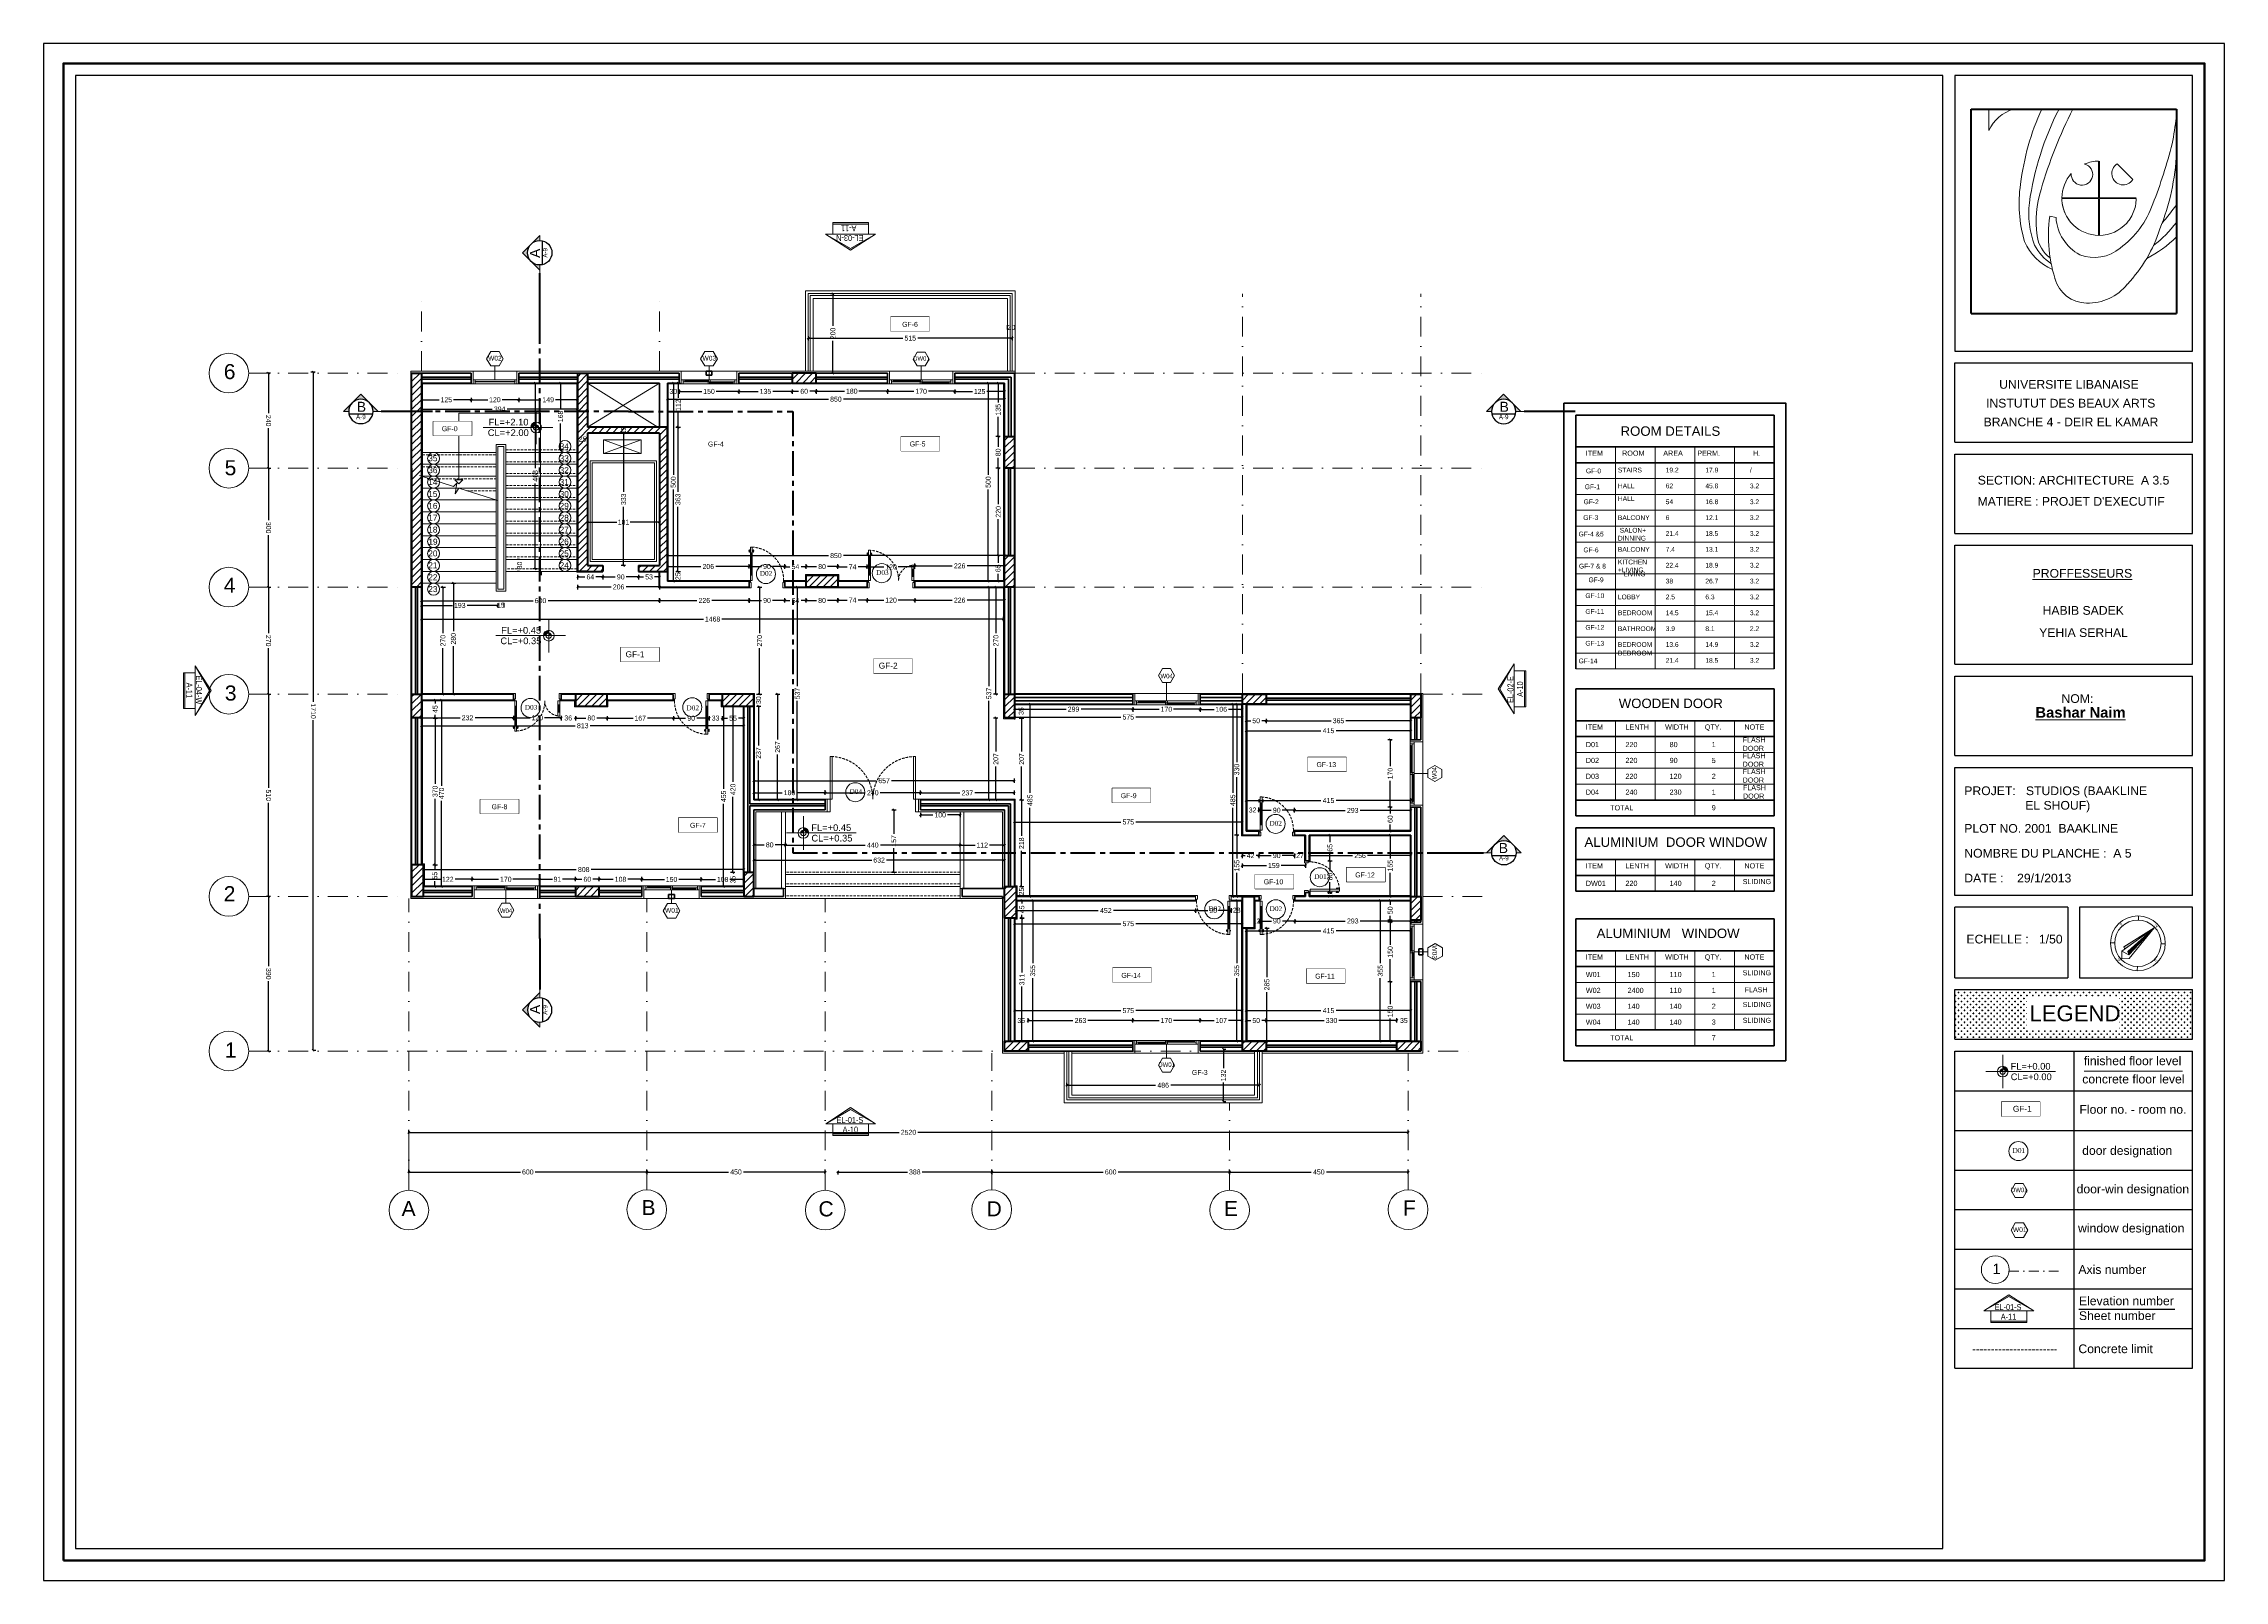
# Model space of a CAD drawing. Header units: inches. Extents: x -580639 to 179052, y 0 to 152898.
# Drawn here: x -360638 to -305638, y 113030 to 151788 of the extents above; entities that cross this region are included whole.
import ezdxf
from ezdxf.enums import TextEntityAlignment as Align

# ---------------------------------------------------------------- set-up
doc = ezdxf.new("R2010")
doc.units = ezdxf.units.IN
doc.header["$LTSCALE"] = 500
doc.header["$MEASUREMENT"] = 0
doc.set_wipeout_variables(frame=1)
for name, pattern in [('ACAD_ISO02W100', [15, 12, -3]), ('ACAD_ISO03W100', [30, 12, -18]), ('CENTER', [2, 1.25, -0.25, 0.25, -0.25]), ('DASHDOTX2', [2, 1, -0.5, 0, -0.5]), ('HIDDEN2', [0.1875, 0.125, -0.0625])]:
    doc.linetypes.add(name, pattern=pattern)
for name, color, linetype, lineweight in [('1ATEXT', 3, 'Continuous', 20), ('A-0.15', 50, 'Continuous', 15), ('A-0.2', 61, 'Continuous', 20), ('A-0.25', 42, 'Continuous', 25), ('A-ANNO-TEXS', 211, 'Continuous', 18), ('A-balc', 31, 'Continuous', 18), ('A-DOOR', 110, 'Continuous', 13), ('A-elev', 51, 'Continuous', 13), ('A-FLOR-HDRL', 71, 'Continuous', 20), ('A-flor-sthn', 251, 'HIDDEN2', 9), ('A-flor-strs', 111, 'Continuous', 20), ('A-FLOR-STRS-LDER', 10, 'Continuous', 13), ('A-wall', 52, 'Continuous', 35), ('col', 4, 'Continuous', 40), ('DIM', 8, 'Continuous', 18), ('fini', 11, 'Continuous', 13), ('ground floor', 8, 'Continuous', 20), ('H-text atribute', 130, 'Continuous', 20), ('Room reference', 50, 'Continuous', 13), ('WALL', 7, 'Continuous', 40), ('WIN', 3, 'Continuous', 18)]:
    doc.layers.add(name, color=color, linetype=linetype, lineweight=lineweight)
for name, color, linetype in [('LEGEND', 4, 'Continuous'), ('paster', 40, 'Continuous'), ('SYEL', 5, 'Continuous'), ('SYL', 6, 'Continuous'), ('SYSECTION', 1, 'Continuous')]:
    doc.layers.add(name, color=color, linetype=linetype)
doc.styles.add('100', font='arial.ttf', dxfattribs={"height": 200})
doc.styles.add('50', font='arial.ttf', dxfattribs={"height": 125})
doc.styles.add('A--ANNO-SYMB', font='upcil.ttf', dxfattribs={"width": 0.8})
doc.styles.add('CURENT', font='sanss___.ttf')
doc.styles.add('ROMANS 2', font='times.ttf')
doc.styles.get("Standard").update_dxf_attribs({"font": 'arial.ttf'})
doc.dimstyles.new('DIM', dxfattribs={"dimscale": 50, "dimtxt": 125, "dimasz": 1, "dimexe": 1.2, "dimexo": 1, "dimgap": 1, "dimtad": 0, "dimtoh": 1, "dimdec": 0, "dimlfac": 0.1, "dimrnd": 1, "dimdsep": 46, "dimtxsty": '50', "dimblk": 'OBLIQUE', "dimcen": 0.09, "dimclrt": 8, "dimadec": 0, "dimazin": 0, "dimtfac": 1, "dimtdec": 0, "dimtix": 1, "dimtofl": 0, "dimtmove": 2, "dimatfit": 2, "dimfxl": 1, "dimfxlon": 1, "dimtzin": 0, "dimarcsym": 0})

msp = doc.modelspace()

# ---------------------------------------------------------------- texts
at = {"layer": 'A-ANNO-TEXS', "style": '50'}
for s, p in [('finished floor level', (-309183.609, 126023.649)), ('concrete floor level', (-309222.445, 125563.507)), ('Floor no. - room no.', (-309292.618, 124799.391)), ('door designation', (-309224.168, 123762.283)), ('door-win designation', (-309364.861, 122792.074)), ('window designation', (-309328.608, 121805.138)), ('Axis number', (-309319.672, 120760.908)), ('Elevation number', (-309306.17, 119969.812)), ('Sheet number', (-309306.17, 119596.324)), ('Concrete limit', (-309319.672, 118760.908))]:
    msp.add_text(s, height=220, dxfattribs=at).set_placement(p)
for s, width, gutter_width, heights, insert, char_height, attachment_point in [('UNIVERSITE LIBANAISE', 4948.28299, 1000, [0], (-311318.222, 143304.642), 220, 1), ('INSTUTUT DES BEAUX ARTS', 4948.28299, 1000, [0], (-311648.769, 142830.151), 220, 1), ('{\\H1.0833x;ROOM DETAILS}', 4057.04148, 750, [0], (-320866.991, 142135.379), 220, 1), ('BRANCHE 4 - DEIR EL KAMAR', 4948.28299, 1000, [0], (-311709.646, 142356.96), 220, 1), ('35', 127.78363, 750, [0], (-350704.518, 141405.729), 150, 3), ('34', 127.78363, 750, [0], (-347391.997, 141705.729), 150, 3), ('33', 127.78363, 750, [0], (-347391.997, 141405.729), 150, 3), ('{\\H1.0833x;ITEM}', 771.83046, 750, [0], (-321743.16, 141523.981), 120, 1), ('{\\H1.0833x;ROOM}', 771.83046, 750, [0], (-320827.783, 141523.981), 120, 1), ('{\\H1.0833x;AREA}', 771.83046, 750, [0], (-319789.907, 141523.981), 120, 1), ('{\\H1.0833x;PERM.}', 771.83046, 750, [0], (-318932.173, 141523.981), 120, 1), ('{\\H1.0833x;H.}', 771.83046, 750, [0], (-317528.04, 141523.981), 120, 1), ('36', 127.78363, 750, [0], (-350704.518, 141105.729), 150, 3), ('14', 127.78363, 750, [0], (-350704.517, 140805.729), 150, 3), ('32', 127.78363, 750, [0], (-347391.997, 141105.729), 150, 3), ('31', 127.78363, 750, [0], (-347391.997, 140805.729), 150, 3), ('GF-0', 523.65123, 750, [0], (-321740.462, 141071.407), 120, 1), ('STAIRS', 523.65123, 750, [0], (-320933.937, 141093.32), 120, 1), ('19.2', 523.65123, 750, [0], (-319728.009, 141093.32), 120, 1), ('17.9', 523.65123, 750, [0], (-318728.009, 141093.32), 120, 1), ('/', 523.65123, 750, [0], (-317604.611, 141093.32), 120, 1), ('SECTION: ARCHITECTURE  A 3.5\\P ', 5318.43165, 1000, [0], (-311857.523, 140887.41), 220, 1), ('15', 127.78363, 750, [0], (-350704.517, 140505.729), 150, 3), ('30', 127.78363, 750, [0], (-347391.997, 140505.729), 150, 3), ('GF-2', 700.36259, 750, [0], (-321798.387, 140293.32), 120, 1), ('GF-1', 523.65123, 750, [0], (-321768.227, 140671.407), 120, 1), ('HALL', 523.65123, 750, [0], (-320933.937, 140693.32), 120, 1), ('HALL', 523.65123, 750, [0], (-320933.937, 140374.882), 120, 1), ('54', 523.65123, 750, [0], (-319728.009, 140293.32), 120, 1), ('62', 523.65123, 750, [0], (-319728.009, 140693.32), 120, 1), ('45.8', 523.65123, 750, [0], (-318728.009, 140693.32), 120, 1), ('16.8', 523.65123, 750, [0], (-318728.009, 140293.32), 120, 1), ('3.2', 523.65123, 750, [0], (-317604.611, 140693.32), 120, 1), ('3.2', 523.65123, 750, [0], (-317604.611, 140293.32), 120, 1), ("MATIERE : PROJET D'EXECUTIF ", 5318.43165, 1000, [0], (-311862.872, 140353.14), 220, 1), ('16', 127.78363, 750, [0], (-350704.518, 140205.729), 150, 3), ('17', 127.78363, 750, [0], (-350704.517, 139905.729), 150, 3), ('29', 127.78363, 750, [0], (-347391.997, 140205.729), 150, 3), ('28', 127.78363, 750, [0], (-347391.997, 139905.729), 150, 3), ('GF-3', 523.65123, 750, [0], (-321807.996, 139894.546), 120, 1), ('BALCONY', 523.65123, 750, [0], (-320933.937, 139893.32), 120, 1), ('6', 523.65123, 750, [0], (-319728.009, 139893.32), 120, 1), ('12.1', 523.65123, 750, [0], (-318728.009, 139893.32), 120, 1), ('3.2', 523.65123, 750, [0], (-317604.611, 139893.32), 120, 1), ('18', 127.78363, 750, [0], (-350704.517, 139605.729), 150, 3), ('19', 127.78363, 750, [0], (-350701.655, 139301.312), 150, 3), ('27', 127.78363, 750, [0], (-347391.997, 139605.729), 150, 3), ('26', 127.78363, 750, [0], (-347391.997, 139305.729), 150, 3), ('GF-4 &5', 1062.24864, 750, [0], (-321924.705, 139479.547), 120, 1), (' SALON+\\PDINNING', 725.29775, 750, [0], (-320933.937, 139574.882), 120, 1), ('21.4', 523.65123, 750, [0], (-319728.009, 139493.32), 120, 1), ('18.5', 523.65123, 750, [0], (-318728.009, 139493.32), 120, 1), ('3.2', 523.65123, 750, [0], (-317604.611, 139493.32), 120, 1), ('20', 127.78363, 750, [0], (-350704.516, 139005.729), 150, 3), ('21', 127.78363, 750, [0], (-350704.516, 138705.729), 150, 3), ('25', 127.78363, 750, [0], (-347391.997, 139005.729), 150, 3), ('24', 127.78363, 750, [0], (-347391.997, 138705.729), 150, 3), ('GF-7 & 8', 924.10125, 750, [0], (-321915.539, 138670.853), 120, 1), ('GF-6', 523.65123, 750, [0], (-321802.596, 139079.547), 120, 1), ('KITCHEN +LIVING', 523.65123, 750, [0], (-320933.937, 138774.882), 120, 1), ('BALCONY', 523.65123, 750, [0], (-320933.937, 139093.32), 120, 1), ('22.4', 523.65123, 750, [0], (-319728.009, 138693.32), 120, 1), ('7.4', 523.65123, 750, [0], (-319728.009, 139093.32), 120, 1), ('13.1', 523.65123, 750, [0], (-318728.009, 139093.32), 120, 1), ('18.9', 523.65123, 750, [0], (-318728.009, 138693.32), 120, 1), ('3.2', 523.65123, 750, [0], (-317604.611, 139093.32), 120, 1), ('3.2', 523.65123, 750, [0], (-317604.611, 138693.32), 120, 1), ('23', 127.78363, 750, [0], (-350704.518, 138105.729), 150, 3), ('22', 127.78363, 750, [0], (-350704.515, 138405.729), 150, 3), ('GF-9', 950.7649, 750, [0], (-321675.092, 138325.228), 120, 1), (' LIVING', 523.65123, 750, [0], (-320786.111, 138472.195), 120, 1), ('38', 523.65123, 750, [0], (-319728.009, 138293.32), 120, 1), ('26.7', 523.65123, 750, [0], (-318728.009, 138293.32), 120, 1), ('3.2', 523.65123, 750, [0], (-317604.611, 138293.32), 120, 1), ('{\\LPROFFESSEURS }', 5318.43165, 1000, [0], (-310473.154, 138539.051), 220, 1), ('GF-10', 523.65123, 750, [0], (-321752.823, 137925.228), 120, 1), ('GF-11', 523.65123, 750, [0], (-321752.823, 137525.228), 120, 1), ('LOBBY', 523.65123, 750, [0], (-320933.937, 137893.32), 120, 1), ('2.5', 523.65123, 750, [0], (-319728.009, 137893.32), 120, 1), ('6.3', 523.65123, 750, [0], (-318728.009, 137893.32), 120, 1), ('3.2', 523.65123, 750, [0], (-317604.611, 137893.32), 120, 1), ('HABIB SADEK ', 5318.43165, 1000, [0], (-310223.125, 137603.24), 220, 1), ('GF-12', 523.65123, 750, [0], (-321752.823, 137125.228), 120, 1), ('BEDROOM', 523.65123, 750, [0], (-320933.937, 137493.32), 120, 1), ('BATHROOM', 523.65123, 750, [0], (-320933.937, 137093.32), 120, 1), ('3.9', 523.65123, 750, [0], (-319728.009, 137093.32), 120, 1), ('14.5', 523.65123, 750, [0], (-319728.009, 137493.32), 120, 1), ('8.1', 523.65123, 750, [0], (-318728.009, 137093.32), 120, 1), ('15.4', 523.65123, 750, [0], (-318728.009, 137493.32), 120, 1), ('3.2', 523.65123, 750, [0], (-317604.611, 137493.32), 120, 1), ('2.2', 523.65123, 750, [0], (-317604.611, 137093.32), 120, 1), ('YEHIA SERHAL', 5318.43165, 1000, [0], (-310309.059, 137043.375), 220, 1), ('GF-13', 523.65123, 750, [0], (-321752.823, 136725.228), 120, 1), ('BEDROOM', 523.65123, 750, [0], (-320933.937, 136693.32), 120, 1), (' BEDROOM', 523.65123, 750, [0], (-320933.937, 136477.069), 120, 1), ('13.6', 523.65123, 750, [0], (-319728.009, 136693.32), 120, 1), ('14.9', 523.65123, 750, [0], (-318728.009, 136693.32), 120, 1), ('3.2', 523.65123, 750, [0], (-317604.611, 136693.32), 120, 1), ('GF-14', 1062.24864, 750, [0], (-321924.705, 136279.547), 120, 1), ('21.4', 523.65123, 750, [0], (-319728.009, 136293.32), 120, 1), ('18.5', 523.65123, 750, [0], (-318728.009, 136293.32), 120, 1), ('3.2', 523.65123, 750, [0], (-317604.611, 136293.32), 120, 1), ('NOM: ', 5318.43165, 1000, [0], (-309746.191, 135379.431), 220, 1), ('{\\H1.0833x;WOODEN DOOR }', 4311.38704, 750, [0], (-320912.508, 135268.683), 220, 1), ('{\\fArial|b1|i0|c0|p34;\\LBashar Naim}', 5318.43165, 1000, [0], (-310402.91, 135054.19), 266.2, 1), ('{\\H1.0833x;ITEM}', 771.83046, 750, [0], (-321743.16, 134617.239), 120, 1), ('{\\H1.0833x;LENTH}', 771.83046, 750, [0], (-320743.16, 134617.239), 120, 1), ('{\\H1.0833x;WIDTH}', 771.83046, 750, [0], (-319743.16, 134617.239), 120, 1), ('{\\H1.0833x;QTY.}', 771.83046, 750, [0], (-318743.16, 134617.239), 120, 1), ('{\\H1.0833x;FLASH DOOR}', 771.83046, 750, [0], (-317786.036, 134292.594), 118.206, 1), ('{\\H1.0833x;NOTE}', 771.83046, 750, [0], (-317743.16, 134617.239), 120, 1), ('{\\H1.0833x;D01}', 771.83046, 750, [0], (-321743.16, 134175.298), 120, 1), ('{\\H1.0833x;D02}', 771.83046, 750, [0], (-321743.16, 133775.298), 120, 1), ('{\\H1.0833x;220}', 771.83046, 750, [0], (-320743.16, 134175.298), 120, 1), ('{\\H1.0833x;220}', 771.83046, 750, [0], (-320743.16, 133775.298), 120, 1), ('{\\H1.0833x;80}', 771.83046, 750, [0], (-319630.002, 134175.298), 120, 1), ('{\\H1.0833x;90}', 771.83046, 750, [0], (-319630.002, 133775.298), 120, 1), ('{\\H1.0833x;5}', 771.83046, 750, [0], (-318567.995, 133775.298), 120, 1), ('{\\H1.0833x;1}', 771.83046, 750, [0], (-318567.995, 134175.298), 120, 1), ('{\\H1.0833x;FLASH DOOR}', 771.83046, 750, [0], (-317786.036, 133892.594), 118.206, 1), ('{\\H1.0833x;D03}', 771.83046, 750, [0], (-321743.16, 133375.298), 120, 1), ('{\\H1.0833x;220}', 771.83046, 750, [0], (-320743.16, 133375.298), 120, 1), ('{\\H1.0833x;120}', 771.83046, 750, [0], (-319630.002, 133375.298), 120, 1), ('{\\H1.0833x;2}', 771.83046, 750, [0], (-318567.995, 133375.298), 120, 1), ('{\\H1.0833x;FLASH DOOR}', 771.83046, 750, [0], (-317786.036, 133492.594), 118.206, 1), ('{\\H1.0833x;D04}', 771.83046, 750, [0], (-321743.16, 132975.298), 120, 1), ('{\\H1.0833x;TOTAL}', 771.83046, 750, [0], (-321129.152, 132579.931), 120, 1), ('{\\H1.0833x;240}', 771.83046, 750, [0], (-320743.16, 132975.298), 120, 1), ('{\\H1.0833x;230}', 771.83046, 750, [0], (-319630.002, 132975.298), 120, 1), ('{\\H1.0833x;9}', 771.83046, 750, [0], (-318567.995, 132583.714), 120, 1), ('{\\H1.0833x;1}', 771.83046, 750, [0], (-318567.995, 132975.298), 120, 1), ('{\\H1.0833x;FLASH DOOR}', 771.83046, 750, [0], (-317778.038, 133088.109), 118.206, 1), ('PROJET:   STUDIOS (BAAKLINE \\P                  EL SHOUF)', 6503.49491, 1000, [0], (-312197.442, 133054.853), 220, 1), ('PLOT NO. 2001  BAAKLINE', 6503.49491, 1000, [0], (-312197.442, 132106.194), 220, 1), ('{\\H1.0833x;ALUMINIUM  DOOR WINDOW }', 4784.55426, 750, [0], (-321777.096, 131768.683), 220, 1), ('NOMBRE DU PLANCHE :  A 5', 6503.49491, 1000, [0], (-312197.442, 131479.624), 220, 1), ('{\\H1.0833x;ITEM}', 771.83046, 750, [0], (-321743.16, 131117.239), 120, 1), ('{\\H1.0833x;LENTH}', 771.83046, 750, [0], (-320743.16, 131117.239), 120, 1), ('{\\H1.0833x;WIDTH}', 771.83046, 750, [0], (-319743.16, 131117.239), 120, 1), ('{\\H1.0833x;QTY.}', 771.83046, 750, [0], (-318743.16, 131117.239), 120, 1), ('{\\H1.0833x;NOTE}', 771.83046, 750, [0], (-317743.16, 131117.239), 120, 1), ('{\\H1.0833x;DW01}', 771.83046, 750, [0], (-321743.16, 130675.298), 120, 1), ('{\\H1.0833x;220}', 771.83046, 750, [0], (-320743.16, 130675.298), 120, 1), ('{\\H1.0833x;140}', 771.83046, 750, [0], (-319630.002, 130675.298), 120, 1), ('{\\H1.0833x;2}', 771.83046, 750, [0], (-318567.995, 130675.298), 120, 1), ('{\\H1.0833x;SLIDING}', 771.83046, 750, [0], (-317786.036, 130718.349), 118.206, 1), ('DATE :    29/1/2013', 6503.49491, 1000, [0], (-312197.442, 130852.754), 220, 1), ('{\\H1.0833x;ALUMINIUM   WINDOW }', 4784.55426, 750, [0], (-321470.038, 129468.683), 220, 1), ('ECHELLE :   1/50', 6503.49491, 1000, [0], (-312142.954, 129313.455), 220, 1), ('{\\H1.0833x;ITEM}', 771.83046, 750, [0], (-321743.16, 128817.239), 120, 1), ('{\\H1.0833x;LENTH}', 771.83046, 750, [0], (-320743.16, 128817.239), 120, 1), ('{\\H1.0833x;WIDTH}', 771.83046, 750, [0], (-319743.16, 128817.239), 120, 1), ('{\\H1.0833x;QTY.}', 771.83046, 750, [0], (-318743.16, 128817.239), 120, 1), ('{\\H1.0833x;NOTE}', 771.83046, 750, [0], (-317743.16, 128817.239), 120, 1), ('{\\H1.0833x;W01}', 771.83046, 750, [0], (-321743.16, 128375.298), 120, 1), ('{\\H1.0833x;150}', 771.83046, 750, [0], (-320689.177, 128375.298), 120, 1), ('{\\H1.0833x;110}', 771.83046, 750, [0], (-319630.002, 128375.298), 120, 1), ('{\\H1.0833x;1}', 771.83046, 750, [0], (-318567.995, 128375.298), 120, 1), ('{\\H1.0833x;SLIDING}', 771.83046, 750, [0], (-317786.036, 128418.349), 118.206, 1), ('{\\H1.0833x;W02}', 771.83046, 750, [0], (-321743.16, 127975.298), 120, 1), ('{\\H1.0833x;2400}', 771.83046, 750, [0], (-320689.177, 127975.298), 120, 1), ('{\\H1.0833x;110}', 771.83046, 750, [0], (-319630.002, 127975.298), 120, 1), ('{\\H1.0833x;1}', 771.83046, 750, [0], (-318567.995, 127975.298), 120, 1), ('{\\H1.0833x;SLIDING}', 771.83046, 750, [0], (-317786.036, 127618.349), 118.206, 1), ('{\\H1.0833x;FLASH}', 771.83046, 750, [0], (-317736.572, 127990.12), 118.206, 1), ('{\\H1.0833x;W03}', 771.83046, 750, [0], (-321743.16, 127575.298), 120, 1), ('{\\H1.0833x;W04}', 771.83046, 750, [132.834], (-321743.16, 127175.298), 120, 1), ('{\\H1.0833x;140}', 771.83046, 750, [0], (-320689.177, 127575.298), 120, 1), ('{\\H1.0833x;140}', 771.83046, 750, [0], (-320689.177, 127175.298), 120, 1), ('{\\H1.0833x;140}', 771.83046, 750, [0], (-319630.002, 127575.298), 120, 1), ('{\\H1.0833x;140}', 771.83046, 750, [0], (-319630.002, 127175.298), 120, 1), ('{\\H1.0833x;3}', 771.83046, 750, [0], (-318567.995, 127175.298), 120, 1), ('{\\H1.0833x;2}', 771.83046, 750, [0], (-318567.995, 127575.298), 120, 1), ('{\\H1.0833x;SLIDING}', 771.83046, 750, [0], (-317786.036, 127218.349), 118.206, 1), ('LEGEND', 2660.77035, 1000, [0], (-310556.068, 127531.658), 400, 1), ('{\\H1.0833x;TOTAL}', 771.83046, 750, [0], (-321129.152, 126779.931), 120, 1), ('{\\H1.0833x;7}', 771.83046, 750, [0], (-318567.995, 126783.714), 120, 1)]:
    msp.add_mtext_dynamic_manual_height_columns(s, width=width, gutter_width=gutter_width, heights=heights, dxfattribs=dict(at, insert=insert, char_height=char_height, attachment_point=attachment_point))
at = {"layer": 'ground floor', "attachment_point": 1, "style": '100'}
for s, heights, insert, char_height in [('6', [0], (-356094.17, 143706.573), 380), ('5', [0], (-356072.697, 141282.827), 380), ('4', [0], (-356094.311, 138317.265), 380), ('3', [0], (-356067.464, 135600.091), 380), ('2', [0], (-356095.558, 130538.988), 380), ('1', [0], (-356066.888, 126596.879), 380), ('A', [0], (-351609.886, 122599.77), 380), ('B', [0], (-345557.206, 122622.88), 380), ('C', [200], (-341096.515, 122591.249), 380), ('D', [0], (-336854.87, 122591.887), 380), ('E', [0], (-330868.369, 122598.794), 380), ('F', [0], (-326354.472, 122611.946), 380), ('1', [0], (-311487.216, 121019.931), 266)]:
    msp.add_mtext_dynamic_manual_height_columns(s, width=215.80113, gutter_width=1000, heights=heights, dxfattribs=dict(at, insert=insert, char_height=char_height))
at = {"layer": 'Room reference', "style": 'ROMANS 2'}
msp.add_attdef('D03', (-339641.752, 138389.599), 'D01', height=120.211, dxfattribs=at)
msp.add_attdef('D03', (-348501.771, 134989.371), 'D01', height=120.211, rotation=360, dxfattribs=at)

# ---------------------------------------------------------------- blocks, each defined once
blk = doc.blocks.new('window1')
at = {"layer": 'WIN'}
for p, q in [((0, 0.1), (1.6, 0.1)), ((0, 0), (0, 0.1)), ((0, 0), (1.6, 0)), ((0.05, 0), (0.05, 0.1)), ((1.55, 0.05), (0.05, 0.05)), ((0.05, 0.05), (0.1, 0.05)), ((0.05, 0), (0.05, 0.05)), ((0.05, 0.05), (0.1, 0.05)), ((0.05, 0), (0.05, 0.05)), ((0.785, 0.03), (0.09, 0.03)), ((0.1, 0.03), (0.09, 0.03)), ((0.09, 0.03), (0.09, 0.02)), ((0.1, 0.03), (0.09, 0.03)), ((0.09, 0.03), (0.09, 0.02)), ((0.785, 0.02), (0.09, 0.02)), ((0.09, 0.02), (0.1, 0.02)), ((0.09, 0.02), (0.1, 0.02)), ((0.1, 0.05), (0.1, 0.03)), ((0.1, 0.05), (0.1, 0.03)), ((0.1, 0.02), (0.1, 0)), ((0.1, 0.02), (0.1, 0)), ((0.775, 0.03), (0.775, 0.1)), ((0.825, 0.1), (0.775, 0.1)), ((0.775, 0.1), (0.775, 0.05)), ((0.825, 0.05), (0.775, 0.05)), ((0.775, 0.05), (0.775, 0.03)), ((0.775, 0.03), (0.785, 0.03)), ((0.775, 0), (0.775, 0.02)), ((0.785, 0.02), (0.775, 0.02)), ((0.775, 0.02), (0.775, 0)), ((0.775, 0), (0.825, 0)), ((0.785, 0.03), (0.785, 0.02)), ((0.815, 0.07), (0.815, 0.08)), ((0.815, 0.08), (0.825, 0.08)), ((0.825, 0.07), (0.815, 0.07)), ((0.825, 0.08), (0.825, 0.1)), ((0.825, 0.08), (0.825, 0.1)), ((1.51, 0.08), (0.825, 0.08)), ((1.51, 0.07), (0.825, 0.07)), ((0.825, 0), (0.825, 0.07)), ((0.825, 0.05), (0.825, 0.07)), ((0.825, 0), (0.825, 0.05)), ((1.5, 0.1), (1.5, 0.08)), ((1.5, 0.08), (1.51, 0.08)), ((1.51, 0.07), (1.5, 0.07)), ((1.5, 0.07), (1.5, 0.05)), ((1.5, 0.05), (1.55, 0.05)), ((1.51, 0.08), (1.51, 0.07)), ((1.55, 0), (1.55, 0.1)), ((1.55, 0.05), (1.55, 0.1)), ((1.6, 0), (1.6, 0.1)), ((0.1, 0), (0.05, 0)), ((0.1, 0), (0.05, 0)), ((1.6, 0), (1.57, 0))]:
    blk.add_line(p, q, dxfattribs=at)
blk = doc.blocks.new('win')
at = {"layer": 'WIN'}
for p, q in [((-725, 35), (675, 35)), ((-725, 35), (-725, -65)), ((-675, 35), (-675, -65)), ((-635, 15), (-40, 15)), ((-635, 15), (-635, 5)), ((-635, 5), (-50, 5)), ((-635, 5), (-40, 5)), ((-625, 35), (-625, 15)), ((-625, 5), (-625, -15)), ((-50, 15), (-50, 35)), ((-50, -65), (-50, 5)), ((-40, 5), (-40, 15)), ((0, -35), (0, 35)), ((625, 35), (625, -65)), ((675, 35), (675, -65)), ((-725, -65), (675, -65)), ((-675, -15), (-50, -15)), ((-50, -15), (625, -15)), ((-10, -35), (585, -35)), ((-10, -35), (585, -35)), ((-10, -45), (-10, -35)), ((-10, -45), (585, -45)), ((0, -65), (0, -45)), ((575, -15), (575, -35)), ((575, -45), (575, -65)), ((585, -35), (585, -45))]:
    blk.add_line(p, q, dxfattribs=at)
blk = doc.blocks.new('WIND')
at = {"layer": 'Room reference', "ltscale": 1000}
blk.add_lwpolyline([(0.403, -0.002), (0.297, 0.181), (0.086, 0.181), (-0.02, -0.002), (0.086, -0.185), (0.297, -0.185)], close=True, dxfattribs=at)
blk.add_attdef('001', text='', height=0.12, dxfattribs=at).set_placement((0.198, 0.011), align=Align.MIDDLE_CENTER)
blk = doc.blocks.new('_Oblique')
at = {"color": 0, "linetype": 'ByBlock', "lineweight": -2}
blk.add_line((-0.5, -0.5), (0.5, 0.5), dxfattribs=at)
blk = doc.blocks.new('*D1098')
at = {"layer": 'Defpoints', "color": 0, "transparency": 16777216}
for p in [(-346919, 139732), (-346919, 139718), (-345106, 139732)]:
    blk.add_point(p, dxfattribs=at)
at = {"layer": 'DIM', "color": 0, "lineweight": -2, "transparency": 16777216}
for p, q in [((-346919, 139718), (-346919, 139658)), ((-346919, 139718), (-346182, 139718)), ((-345106, 139718), (-345842, 139718)), ((-345106, 139718), (-345106, 139658))]:
    blk.add_line(p, q, dxfattribs=at)
at = {"layer": 'DIM', "color": 0, "lineweight": -2, "transparency": 16777216, "xscale": 50, "yscale": 50, "zscale": 50, "rotation": 180}
blk.add_blockref('_Oblique', (-346919, 139718), dxfattribs=at)
at = {"layer": 'DIM', "color": 0, "lineweight": -2, "transparency": 16777216, "xscale": 50, "yscale": 50, "zscale": 50}
blk.add_blockref('_Oblique', (-345106, 139718), dxfattribs=at)
at = {"layer": 'DIM', "color": 8, "transparency": 16777216, "insert": (-346012, 139718), "char_height": 125, "attachment_point": 5, "style": '50'}
blk.add_mtext('181', dxfattribs=at)
blk = doc.blocks.new('*D1088')
at = {"layer": 'Defpoints', "color": 0, "transparency": 16777216}
for p in [(-346012, 141963), (-345581, 141963), (-345581, 138628)]:
    blk.add_point(p, dxfattribs=at)
at = {"layer": 'DIM', "color": 0, "lineweight": -2, "transparency": 16777216}
for p, q in [((-345962, 141963), (-346072, 141963)), ((-346012, 141963), (-346012, 140484)), ((-346012, 138628), (-346012, 140108)), ((-345962, 138628), (-346072, 138628))]:
    blk.add_line(p, q, dxfattribs=at)
at = {"layer": 'DIM', "color": 0, "lineweight": -2, "transparency": 16777216, "xscale": 50, "yscale": 50, "zscale": 50}
for p, rotation in [((-346012, 141963), 90), ((-346012, 138628), 270)]:
    blk.add_blockref('_Oblique', p, dxfattribs=dict(at, rotation=rotation))
at = {"layer": 'DIM', "color": 8, "transparency": 16777216, "insert": (-346012, 140296), "char_height": 125, "attachment_point": 5, "rotation": 90, "style": '50'}
blk.add_mtext('333', dxfattribs=at)
blk = doc.blocks.new('*D1099')
at = {"layer": 'Defpoints', "color": 0, "transparency": 16777216}
for p in [(-346012, 142113), (-346012, 142113), (-346012, 141963)]:
    blk.add_point(p, dxfattribs=at)
at = {"layer": 'DIM', "color": 0, "lineweight": -2, "transparency": 16777216}
for p, q in [((-346012, 142113), (-346072, 142113)), ((-346012, 141963), (-346072, 141963))]:
    blk.add_line(p, q, dxfattribs=at)
at = {"layer": 'DIM', "color": 8, "transparency": 16777216, "insert": (-346012, 142038), "char_height": 125, "attachment_point": 5, "rotation": 90, "style": '50'}
blk.add_mtext('15', dxfattribs=at)
blk = doc.blocks.new('*D1100')
at = {"layer": 'Defpoints', "color": 0, "transparency": 16777216}
for p in [(-347169, 141815), (-347169, 141721), (-346919, 141721)]:
    blk.add_point(p, dxfattribs=at)
at = {"layer": 'DIM', "color": 0, "lineweight": -2, "transparency": 16777216}
for p, q in [((-347169, 141771), (-347169, 141875)), ((-346919, 141771), (-346919, 141875))]:
    blk.add_line(p, q, dxfattribs=at)
at = {"layer": 'DIM', "color": 8, "transparency": 16777216, "insert": (-347044, 141815), "char_height": 125, "attachment_point": 5, "style": '50'}
blk.add_mtext('25', dxfattribs=at)
blk = doc.blocks.new('*D1101')
at = {"layer": 'Defpoints', "color": 0, "transparency": 16777216}
for p in [(-345631, 138478), (-345631, 138337), (-345106, 138478)]:
    blk.add_point(p, dxfattribs=at)
at = {"layer": 'DIM', "color": 0, "lineweight": -2, "transparency": 16777216}
for p, q in [((-345631, 138387), (-345631, 138277)), ((-345631, 138337), (-345508, 138337)), ((-345106, 138337), (-345229, 138337)), ((-345106, 138387), (-345106, 138277))]:
    blk.add_line(p, q, dxfattribs=at)
at = {"layer": 'DIM', "color": 0, "lineweight": -2, "transparency": 16777216, "xscale": 50, "yscale": 50, "zscale": 50, "rotation": 180}
blk.add_blockref('_Oblique', (-345631, 138337), dxfattribs=at)
at = {"layer": 'DIM', "color": 0, "lineweight": -2, "transparency": 16777216, "xscale": 50, "yscale": 50, "zscale": 50}
blk.add_blockref('_Oblique', (-345106, 138337), dxfattribs=at)
at = {"layer": 'DIM', "color": 8, "transparency": 16777216, "insert": (-345368, 138337), "char_height": 125, "attachment_point": 5, "style": '50'}
blk.add_mtext('53', dxfattribs=at)
blk = doc.blocks.new('*D1102')
at = {"layer": 'Defpoints', "color": 0, "transparency": 16777216}
for p in [(-347169, 138478), (-347169, 138337), (-346531, 138478)]:
    blk.add_point(p, dxfattribs=at)
at = {"layer": 'DIM', "color": 0, "lineweight": -2, "transparency": 16777216}
for p, q in [((-347169, 138387), (-347169, 138277)), ((-347169, 138337), (-346990, 138337)), ((-346531, 138337), (-346710, 138337)), ((-346531, 138387), (-346531, 138277))]:
    blk.add_line(p, q, dxfattribs=at)
at = {"layer": 'DIM', "color": 0, "lineweight": -2, "transparency": 16777216, "xscale": 50, "yscale": 50, "zscale": 50, "rotation": 180}
blk.add_blockref('_Oblique', (-347169, 138337), dxfattribs=at)
at = {"layer": 'DIM', "color": 0, "lineweight": -2, "transparency": 16777216, "xscale": 50, "yscale": 50, "zscale": 50}
blk.add_blockref('_Oblique', (-346531, 138337), dxfattribs=at)
at = {"layer": 'DIM', "color": 8, "transparency": 16777216, "insert": (-346850, 138337), "char_height": 125, "attachment_point": 5, "style": '50'}
blk.add_mtext('64', dxfattribs=at)
blk = doc.blocks.new('*D1089')
at = {"layer": 'Defpoints', "color": 0, "transparency": 16777216}
for p in [(-346531, 138478), (-346531, 138337), (-345631, 138478)]:
    blk.add_point(p, dxfattribs=at)
at = {"layer": 'DIM', "color": 0, "lineweight": -2, "transparency": 16777216}
for p, q in [((-346531, 138387), (-346531, 138277)), ((-346531, 138337), (-346221, 138337)), ((-345631, 138337), (-345942, 138337)), ((-345631, 138387), (-345631, 138277))]:
    blk.add_line(p, q, dxfattribs=at)
at = {"layer": 'DIM', "color": 0, "lineweight": -2, "transparency": 16777216, "xscale": 50, "yscale": 50, "zscale": 50, "rotation": 180}
blk.add_blockref('_Oblique', (-346531, 138337), dxfattribs=at)
at = {"layer": 'DIM', "color": 0, "lineweight": -2, "transparency": 16777216, "xscale": 50, "yscale": 50, "zscale": 50}
blk.add_blockref('_Oblique', (-345631, 138337), dxfattribs=at)
at = {"layer": 'DIM', "color": 8, "transparency": 16777216, "insert": (-346081, 138337), "char_height": 125, "attachment_point": 5, "style": '50'}
blk.add_mtext('90', dxfattribs=at)
blk = doc.blocks.new('*D1103')
at = {"layer": 'Defpoints', "color": 0, "transparency": 16777216}
for p in [(-347654, 143228), (-347602, 143228), (-347654, 141543)]:
    blk.add_point(p, dxfattribs=at)
at = {"layer": 'DIM', "color": 0, "lineweight": -2, "transparency": 16777216}
for p, q in [((-347604, 143228), (-347542, 143228)), ((-347602, 143228), (-347602, 142568)), ((-347602, 141543), (-347602, 142204)), ((-347604, 141543), (-347542, 141543))]:
    blk.add_line(p, q, dxfattribs=at)
at = {"layer": 'DIM', "color": 0, "lineweight": -2, "transparency": 16777216, "xscale": 50, "yscale": 50, "zscale": 50}
for p, rotation in [((-347602, 143228), 90), ((-347602, 141543), 270)]:
    blk.add_blockref('_Oblique', p, dxfattribs=dict(at, rotation=rotation))
at = {"layer": 'DIM', "color": 8, "transparency": 16777216, "insert": (-347602, 142386), "char_height": 125, "attachment_point": 5, "rotation": 90, "style": '50'}
blk.add_mtext('168', dxfattribs=at)
blk = doc.blocks.new('*D1104')
at = {"layer": 'Defpoints', "color": 0, "transparency": 16777216}
for p in [(-351106, 142826), (-351106, 142571), (-347169, 142826)]:
    blk.add_point(p, dxfattribs=at)
at = {"layer": 'DIM', "color": 0, "lineweight": -2, "transparency": 16777216}
for p, q in [((-351106, 142621), (-351106, 142511)), ((-351106, 142571), (-349325, 142571)), ((-347169, 142571), (-348949, 142571)), ((-347169, 142621), (-347169, 142511))]:
    blk.add_line(p, q, dxfattribs=at)
at = {"layer": 'DIM', "color": 0, "lineweight": -2, "transparency": 16777216, "xscale": 50, "yscale": 50, "zscale": 50, "rotation": 180}
blk.add_blockref('_Oblique', (-351106, 142571), dxfattribs=at)
at = {"layer": 'DIM', "color": 0, "lineweight": -2, "transparency": 16777216, "xscale": 50, "yscale": 50, "zscale": 50}
blk.add_blockref('_Oblique', (-347169, 142571), dxfattribs=at)
at = {"layer": 'DIM', "color": 8, "transparency": 16777216, "insert": (-349137, 142571), "char_height": 125, "attachment_point": 5, "style": '50'}
blk.add_mtext('394', dxfattribs=at)
blk = doc.blocks.new('*D1105')
at = {"layer": 'Defpoints', "color": 0, "transparency": 16777216}
for p in [(-329806, 135230), (-326156, 135230), (-329806, 134710)]:
    blk.add_point(p, dxfattribs=at)
at = {"layer": 'DIM', "color": 0, "lineweight": -2, "transparency": 16777216}
for p, q in [((-329806, 134760), (-329806, 134650)), ((-326156, 134760), (-326156, 134650)), ((-329806, 134710), (-328169, 134710)), ((-326156, 134710), (-327792, 134710))]:
    blk.add_line(p, q, dxfattribs=at)
at = {"layer": 'DIM', "color": 0, "lineweight": -2, "transparency": 16777216, "xscale": 50, "yscale": 50, "zscale": 50, "rotation": 180}
blk.add_blockref('_Oblique', (-329806, 134710), dxfattribs=at)
at = {"layer": 'DIM', "color": 0, "lineweight": -2, "transparency": 16777216, "xscale": 50, "yscale": 50, "zscale": 50}
blk.add_blockref('_Oblique', (-326156, 134710), dxfattribs=at)
at = {"layer": 'DIM', "color": 8, "transparency": 16777216, "insert": (-327981, 134710), "char_height": 125, "attachment_point": 5, "style": '50'}
blk.add_mtext('365', dxfattribs=at)
blk = doc.blocks.new('*D1106')
at = {"layer": 'Defpoints', "color": 0, "transparency": 16777216}
for p in [(-330306, 135130), (-329806, 135130), (-330306, 134710)]:
    blk.add_point(p, dxfattribs=at)
at = {"layer": 'DIM', "color": 0, "lineweight": -2, "transparency": 16777216}
for p, q in [((-330306, 134760), (-330306, 134650)), ((-329806, 134760), (-329806, 134650)), ((-330306, 134710), (-330195, 134710)), ((-329806, 134710), (-329916, 134710))]:
    blk.add_line(p, q, dxfattribs=at)
at = {"layer": 'DIM', "color": 0, "lineweight": -2, "transparency": 16777216, "xscale": 50, "yscale": 50, "zscale": 50, "rotation": 180}
blk.add_blockref('_Oblique', (-330306, 134710), dxfattribs=at)
at = {"layer": 'DIM', "color": 0, "lineweight": -2, "transparency": 16777216, "xscale": 50, "yscale": 50, "zscale": 50}
blk.add_blockref('_Oblique', (-329806, 134710), dxfattribs=at)
at = {"layer": 'DIM', "color": 8, "transparency": 16777216, "insert": (-330056, 134710), "char_height": 125, "attachment_point": 5, "style": '50'}
blk.add_mtext('50', dxfattribs=at)
blk = doc.blocks.new('*D1107')
at = {"layer": 'Defpoints', "color": 0, "transparency": 16777216}
for p in [(-330306, 134780), (-326156, 134780), (-330306, 134460)]:
    blk.add_point(p, dxfattribs=at)
at = {"layer": 'DIM', "color": 0, "lineweight": -2, "transparency": 16777216}
for p, q in [((-330306, 134510), (-330306, 134400)), ((-330306, 134460), (-328422, 134460)), ((-326156, 134460), (-328040, 134460)), ((-326156, 134510), (-326156, 134400))]:
    blk.add_line(p, q, dxfattribs=at)
at = {"layer": 'DIM', "color": 0, "lineweight": -2, "transparency": 16777216, "xscale": 50, "yscale": 50, "zscale": 50, "rotation": 180}
blk.add_blockref('_Oblique', (-330306, 134460), dxfattribs=at)
at = {"layer": 'DIM', "color": 0, "lineweight": -2, "transparency": 16777216, "xscale": 50, "yscale": 50, "zscale": 50}
blk.add_blockref('_Oblique', (-326156, 134460), dxfattribs=at)
at = {"layer": 'DIM', "color": 8, "transparency": 16777216, "insert": (-328231, 134460), "char_height": 125, "attachment_point": 5, "style": '50'}
blk.add_mtext('415', dxfattribs=at)
blk = doc.blocks.new('*D1108')
at = {"layer": 'Defpoints', "color": 0, "transparency": 16777216}
for p in [(-326156, 134230), (-326676, 132530), (-326156, 132530)]:
    blk.add_point(p, dxfattribs=at)
at = {"layer": 'DIM', "color": 0, "lineweight": -2, "transparency": 16777216}
for p, q in [((-326626, 134230), (-326736, 134230)), ((-326676, 134230), (-326676, 133562)), ((-326676, 132530), (-326676, 133198)), ((-326626, 132530), (-326736, 132530))]:
    blk.add_line(p, q, dxfattribs=at)
at = {"layer": 'DIM', "color": 0, "lineweight": -2, "transparency": 16777216, "xscale": 50, "yscale": 50, "zscale": 50}
for p, rotation in [((-326676, 134230), 90), ((-326676, 132530), 270)]:
    blk.add_blockref('_Oblique', p, dxfattribs=dict(at, rotation=rotation))
at = {"layer": 'DIM', "color": 8, "transparency": 16777216, "insert": (-326676, 133380), "char_height": 125, "attachment_point": 5, "rotation": 90, "style": '50'}
blk.add_mtext('170', dxfattribs=at)
blk = doc.blocks.new('*D1109')
at = {"layer": 'Defpoints', "color": 0, "transparency": 16777216}
for p in [(-326676, 132530), (-326156, 132530), (-326156, 131929)]:
    blk.add_point(p, dxfattribs=at)
at = {"layer": 'DIM', "color": 0, "lineweight": -2, "transparency": 16777216}
for p, q in [((-326626, 132530), (-326736, 132530)), ((-326676, 132530), (-326676, 132369)), ((-326676, 131929), (-326676, 132090)), ((-326626, 131929), (-326736, 131929))]:
    blk.add_line(p, q, dxfattribs=at)
at = {"layer": 'DIM', "color": 0, "lineweight": -2, "transparency": 16777216, "xscale": 50, "yscale": 50, "zscale": 50}
for p, rotation in [((-326676, 132530), 90), ((-326676, 131929), 270)]:
    blk.add_blockref('_Oblique', p, dxfattribs=dict(at, rotation=rotation))
at = {"layer": 'DIM', "color": 8, "transparency": 16777216, "insert": (-326676, 132230), "char_height": 125, "attachment_point": 5, "rotation": 90, "style": '50'}
blk.add_mtext('60', dxfattribs=at)
blk = doc.blocks.new('*D1110')
at = {"layer": 'Defpoints', "color": 0, "transparency": 16777216}
for p in [(-329088, 132449), (-329088, 131929), (-326156, 131929)]:
    blk.add_point(p, dxfattribs=at)
at = {"layer": 'DIM', "color": 0, "lineweight": -2, "transparency": 16777216}
for p, q in [((-329088, 132399), (-329088, 132509)), ((-329088, 132449), (-327811, 132449)), ((-326156, 132449), (-327433, 132449)), ((-326156, 132399), (-326156, 132509))]:
    blk.add_line(p, q, dxfattribs=at)
at = {"layer": 'DIM', "color": 0, "lineweight": -2, "transparency": 16777216, "xscale": 50, "yscale": 50, "zscale": 50, "rotation": 180}
blk.add_blockref('_Oblique', (-329088, 132449), dxfattribs=at)
at = {"layer": 'DIM', "color": 0, "lineweight": -2, "transparency": 16777216, "xscale": 50, "yscale": 50, "zscale": 50}
blk.add_blockref('_Oblique', (-326156, 132449), dxfattribs=at)
at = {"layer": 'DIM', "color": 8, "transparency": 16777216, "insert": (-327622, 132449), "char_height": 125, "attachment_point": 5, "style": '50'}
blk.add_mtext('293', dxfattribs=at)
blk = doc.blocks.new('*D1111')
at = {"layer": 'Defpoints', "color": 0, "transparency": 16777216}
for p in [(-329988, 132454), (-329988, 131929), (-329088, 131929)]:
    blk.add_point(p, dxfattribs=at)
at = {"layer": 'DIM', "color": 0, "lineweight": -2, "transparency": 16777216}
for p, q in [((-329988, 132404), (-329988, 132514)), ((-329988, 132454), (-329677, 132454)), ((-329088, 132454), (-329399, 132454)), ((-329088, 132404), (-329088, 132514))]:
    blk.add_line(p, q, dxfattribs=at)
at = {"layer": 'DIM', "color": 0, "lineweight": -2, "transparency": 16777216, "xscale": 50, "yscale": 50, "zscale": 50, "rotation": 180}
blk.add_blockref('_Oblique', (-329988, 132454), dxfattribs=at)
at = {"layer": 'DIM', "color": 0, "lineweight": -2, "transparency": 16777216, "xscale": 50, "yscale": 50, "zscale": 50}
blk.add_blockref('_Oblique', (-329088, 132454), dxfattribs=at)
at = {"layer": 'DIM', "color": 8, "transparency": 16777216, "insert": (-329538, 132454), "char_height": 125, "attachment_point": 5, "style": '50'}
blk.add_mtext('90', dxfattribs=at)
blk = doc.blocks.new('*D1112')
at = {"layer": 'Defpoints', "color": 0, "transparency": 16777216}
for p in [(-330306, 132459), (-330306, 131929), (-329988, 131929)]:
    blk.add_point(p, dxfattribs=at)
at = {"layer": 'DIM', "color": 0, "lineweight": -2, "transparency": 16777216}
for p, q in [((-330306, 132409), (-330306, 132519)), ((-329988, 132409), (-329988, 132519))]:
    blk.add_line(p, q, dxfattribs=at)
at = {"layer": 'DIM', "color": 8, "transparency": 16777216, "insert": (-330147, 132459), "char_height": 125, "attachment_point": 5, "style": '50'}
blk.add_mtext('32', dxfattribs=at)
blk = doc.blocks.new('*D1090')
at = {"layer": 'Defpoints', "color": 0, "transparency": 16777216}
for p in [(-330306, 132699), (-330306, 131929), (-326156, 131929)]:
    blk.add_point(p, dxfattribs=at)
at = {"layer": 'DIM', "color": 0, "lineweight": -2, "transparency": 16777216}
for p, q in [((-330306, 132649), (-330306, 132759)), ((-330306, 132699), (-328422, 132699)), ((-326156, 132699), (-328040, 132699)), ((-326156, 132649), (-326156, 132759))]:
    blk.add_line(p, q, dxfattribs=at)
at = {"layer": 'DIM', "color": 0, "lineweight": -2, "transparency": 16777216, "xscale": 50, "yscale": 50, "zscale": 50, "rotation": 180}
blk.add_blockref('_Oblique', (-330306, 132699), dxfattribs=at)
at = {"layer": 'DIM', "color": 0, "lineweight": -2, "transparency": 16777216, "xscale": 50, "yscale": 50, "zscale": 50}
blk.add_blockref('_Oblique', (-326156, 132699), dxfattribs=at)
at = {"layer": 'DIM', "color": 8, "transparency": 16777216, "insert": (-328231, 132699), "char_height": 125, "attachment_point": 5, "style": '50'}
blk.add_mtext('415', dxfattribs=at)
blk = doc.blocks.new('*D1113')
at = {"layer": 'Defpoints', "color": 0, "transparency": 16777216}
for p in [(-328716, 131829), (-326156, 131829), (-328716, 131309)]:
    blk.add_point(p, dxfattribs=at)
at = {"layer": 'DIM', "color": 0, "lineweight": -2, "transparency": 16777216}
for p, q in [((-328716, 131359), (-328716, 131249)), ((-328716, 131309), (-327625, 131309)), ((-326156, 131309), (-327247, 131309)), ((-326156, 131359), (-326156, 131249))]:
    blk.add_line(p, q, dxfattribs=at)
at = {"layer": 'DIM', "color": 0, "lineweight": -2, "transparency": 16777216, "xscale": 50, "yscale": 50, "zscale": 50, "rotation": 180}
blk.add_blockref('_Oblique', (-328716, 131309), dxfattribs=at)
at = {"layer": 'DIM', "color": 0, "lineweight": -2, "transparency": 16777216, "xscale": 50, "yscale": 50, "zscale": 50}
blk.add_blockref('_Oblique', (-326156, 131309), dxfattribs=at)
at = {"layer": 'DIM', "color": 8, "transparency": 16777216, "insert": (-327436, 131309), "char_height": 125, "attachment_point": 5, "style": '50'}
blk.add_mtext('256', dxfattribs=at)
blk = doc.blocks.new('*D1114')
at = {"layer": 'Defpoints', "color": 0, "transparency": 16777216}
for p in [(-326676, 131829), (-326156, 131829), (-326156, 130280)]:
    blk.add_point(p, dxfattribs=at)
at = {"layer": 'DIM', "color": 0, "lineweight": -2, "transparency": 16777216}
for p, q in [((-326626, 131829), (-326736, 131829)), ((-326676, 131829), (-326676, 131237)), ((-326676, 130280), (-326676, 130872)), ((-326626, 130280), (-326736, 130280))]:
    blk.add_line(p, q, dxfattribs=at)
at = {"layer": 'DIM', "color": 0, "lineweight": -2, "transparency": 16777216, "xscale": 50, "yscale": 50, "zscale": 50}
for p, rotation in [((-326676, 131829), 90), ((-326676, 130280), 270)]:
    blk.add_blockref('_Oblique', p, dxfattribs=dict(at, rotation=rotation))
at = {"layer": 'DIM', "color": 8, "transparency": 16777216, "insert": (-326676, 131055), "char_height": 125, "attachment_point": 5, "rotation": 90, "style": '50'}
blk.add_mtext('155', dxfattribs=at)
blk = doc.blocks.new('*D1115')
at = {"layer": 'Defpoints', "color": 0, "transparency": 16777216}
for p in [(-328716, 131829), (-328196, 131829), (-328716, 131180)]:
    blk.add_point(p, dxfattribs=at)
at = {"layer": 'DIM', "color": 0, "lineweight": -2, "transparency": 16777216}
for p, q in [((-328246, 131829), (-328136, 131829)), ((-328196, 131829), (-328196, 131645)), ((-328246, 131180), (-328136, 131180)), ((-328196, 131180), (-328196, 131364))]:
    blk.add_line(p, q, dxfattribs=at)
at = {"layer": 'DIM', "color": 0, "lineweight": -2, "transparency": 16777216, "xscale": 50, "yscale": 50, "zscale": 50}
for p, rotation in [((-328196, 131829), 90), ((-328196, 131180), 270)]:
    blk.add_blockref('_Oblique', p, dxfattribs=dict(at, rotation=rotation))
at = {"layer": 'DIM', "color": 8, "transparency": 16777216, "insert": (-328196, 131505), "char_height": 125, "attachment_point": 5, "rotation": 90, "style": '50'}
blk.add_mtext('65', dxfattribs=at)
blk = doc.blocks.new('*D1116')
at = {"layer": 'Defpoints', "color": 0, "transparency": 16777216}
for p in [(-328696, 131180), (-328196, 131180), (-328696, 130380)]:
    blk.add_point(p, dxfattribs=at)
at = {"layer": 'DIM', "color": 0, "lineweight": -2, "transparency": 16777216}
for p, q in [((-328246, 131180), (-328136, 131180)), ((-328196, 131180), (-328196, 130920)), ((-328246, 130380), (-328136, 130380)), ((-328196, 130380), (-328196, 130641))]:
    blk.add_line(p, q, dxfattribs=at)
at = {"layer": 'DIM', "color": 0, "lineweight": -2, "transparency": 16777216, "xscale": 50, "yscale": 50, "zscale": 50}
for p, rotation in [((-328196, 131180), 90), ((-328196, 130380), 270)]:
    blk.add_blockref('_Oblique', p, dxfattribs=dict(at, rotation=rotation))
at = {"layer": 'DIM', "color": 8, "transparency": 16777216, "insert": (-328196, 130780), "char_height": 125, "attachment_point": 5, "rotation": 90, "style": '50'}
blk.add_mtext('80', dxfattribs=at)
blk = doc.blocks.new('*D1117')
at = {"layer": 'Defpoints', "color": 0, "transparency": 16777216}
for p in [(-328716, 130380), (-328196, 130380), (-328716, 130280)]:
    blk.add_point(p, dxfattribs=at)
at = {"layer": 'DIM', "color": 0, "lineweight": -2, "transparency": 16777216}
for p, q in [((-328246, 130380), (-328136, 130380)), ((-328246, 130280), (-328136, 130280))]:
    blk.add_line(p, q, dxfattribs=at)
at = {"layer": 'DIM', "color": 8, "transparency": 16777216, "insert": (-328196, 130330), "char_height": 125, "attachment_point": 5, "rotation": 90, "style": '50'}
blk.add_mtext('10', dxfattribs=at)
blk = doc.blocks.new('*D1118')
at = {"layer": 'Defpoints', "color": 0, "transparency": 16777216}
for p in [(-326506, 127150), (-326506, 126630), (-326156, 126630)]:
    blk.add_point(p, dxfattribs=at)
at = {"layer": 'DIM', "color": 0, "lineweight": -2, "transparency": 16777216}
for p, q in [((-326506, 127100), (-326506, 127210)), ((-326156, 127100), (-326156, 127210))]:
    blk.add_line(p, q, dxfattribs=at)
at = {"layer": 'DIM', "color": 8, "transparency": 16777216, "insert": (-326331, 127150), "char_height": 125, "attachment_point": 5, "style": '50'}
blk.add_mtext('35', dxfattribs=at)
blk = doc.blocks.new('*D1119')
at = {"layer": 'Defpoints', "color": 0, "transparency": 16777216}
for p in [(-329806, 127150), (-329806, 126630), (-326506, 126630)]:
    blk.add_point(p, dxfattribs=at)
at = {"layer": 'DIM', "color": 0, "lineweight": -2, "transparency": 16777216}
for p, q in [((-329806, 127100), (-329806, 127210)), ((-329806, 127150), (-328344, 127150)), ((-326506, 127150), (-327968, 127150)), ((-326506, 127100), (-326506, 127210))]:
    blk.add_line(p, q, dxfattribs=at)
at = {"layer": 'DIM', "color": 0, "lineweight": -2, "transparency": 16777216, "xscale": 50, "yscale": 50, "zscale": 50, "rotation": 180}
blk.add_blockref('_Oblique', (-329806, 127150), dxfattribs=at)
at = {"layer": 'DIM', "color": 0, "lineweight": -2, "transparency": 16777216, "xscale": 50, "yscale": 50, "zscale": 50}
blk.add_blockref('_Oblique', (-326506, 127150), dxfattribs=at)
at = {"layer": 'DIM', "color": 8, "transparency": 16777216, "insert": (-328156, 127150), "char_height": 125, "attachment_point": 5, "style": '50'}
blk.add_mtext('330', dxfattribs=at)
blk = doc.blocks.new('*D1120')
at = {"layer": 'Defpoints', "color": 0, "transparency": 16777216}
for p in [(-330306, 127150), (-330306, 126630), (-329806, 126630)]:
    blk.add_point(p, dxfattribs=at)
at = {"layer": 'DIM', "color": 0, "lineweight": -2, "transparency": 16777216}
for p, q in [((-330306, 127100), (-330306, 127210)), ((-330306, 127150), (-330195, 127150)), ((-329806, 127150), (-329916, 127150)), ((-329806, 127100), (-329806, 127210))]:
    blk.add_line(p, q, dxfattribs=at)
at = {"layer": 'DIM', "color": 0, "lineweight": -2, "transparency": 16777216, "xscale": 50, "yscale": 50, "zscale": 50, "rotation": 180}
blk.add_blockref('_Oblique', (-330306, 127150), dxfattribs=at)
at = {"layer": 'DIM', "color": 0, "lineweight": -2, "transparency": 16777216, "xscale": 50, "yscale": 50, "zscale": 50}
blk.add_blockref('_Oblique', (-329806, 127150), dxfattribs=at)
at = {"layer": 'DIM', "color": 8, "transparency": 16777216, "insert": (-330056, 127150), "char_height": 125, "attachment_point": 5, "style": '50'}
blk.add_mtext('50', dxfattribs=at)
blk = doc.blocks.new('*D1091')
at = {"layer": 'Defpoints', "color": 0, "transparency": 16777216}
for p in [(-330306, 127400), (-330306, 126630), (-326156, 126630)]:
    blk.add_point(p, dxfattribs=at)
at = {"layer": 'DIM', "color": 0, "lineweight": -2, "transparency": 16777216}
for p, q in [((-330306, 127350), (-330306, 127460)), ((-330306, 127400), (-328422, 127400)), ((-326156, 127400), (-328040, 127400)), ((-326156, 127350), (-326156, 127460))]:
    blk.add_line(p, q, dxfattribs=at)
at = {"layer": 'DIM', "color": 0, "lineweight": -2, "transparency": 16777216, "xscale": 50, "yscale": 50, "zscale": 50, "rotation": 180}
blk.add_blockref('_Oblique', (-330306, 127400), dxfattribs=at)
at = {"layer": 'DIM', "color": 0, "lineweight": -2, "transparency": 16777216, "xscale": 50, "yscale": 50, "zscale": 50}
blk.add_blockref('_Oblique', (-326156, 127400), dxfattribs=at)
at = {"layer": 'DIM', "color": 8, "transparency": 16777216, "insert": (-328231, 127400), "char_height": 125, "attachment_point": 5, "style": '50'}
blk.add_mtext('415', dxfattribs=at)
blk = doc.blocks.new('*D1121')
at = {"layer": 'Defpoints', "color": 0, "transparency": 16777216}
for p in [(-326676, 128130), (-326156, 128130), (-326156, 126630)]:
    blk.add_point(p, dxfattribs=at)
at = {"layer": 'DIM', "color": 0, "lineweight": -2, "transparency": 16777216}
for p, q in [((-326626, 128130), (-326736, 128130)), ((-326676, 128130), (-326676, 127562)), ((-326676, 126630), (-326676, 127198)), ((-326626, 126630), (-326736, 126630))]:
    blk.add_line(p, q, dxfattribs=at)
at = {"layer": 'DIM', "color": 0, "lineweight": -2, "transparency": 16777216, "xscale": 50, "yscale": 50, "zscale": 50}
for p, rotation in [((-326676, 128130), 90), ((-326676, 126630), 270)]:
    blk.add_blockref('_Oblique', p, dxfattribs=dict(at, rotation=rotation))
at = {"layer": 'DIM', "color": 8, "transparency": 16777216, "insert": (-326676, 127380), "char_height": 125, "attachment_point": 5, "rotation": 90, "style": '50'}
blk.add_mtext('150', dxfattribs=at)
blk = doc.blocks.new('*D1122')
at = {"layer": 'Defpoints', "color": 0, "transparency": 16777216}
for p in [(-326676, 129630), (-326156, 129630), (-326156, 128130)]:
    blk.add_point(p, dxfattribs=at)
at = {"layer": 'DIM', "color": 0, "lineweight": -2, "transparency": 16777216}
for p, q in [((-326626, 129630), (-326736, 129630)), ((-326676, 129630), (-326676, 129062)), ((-326676, 128130), (-326676, 128698)), ((-326626, 128130), (-326736, 128130))]:
    blk.add_line(p, q, dxfattribs=at)
at = {"layer": 'DIM', "color": 0, "lineweight": -2, "transparency": 16777216, "xscale": 50, "yscale": 50, "zscale": 50}
for p, rotation in [((-326676, 129630), 90), ((-326676, 128130), 270)]:
    blk.add_blockref('_Oblique', p, dxfattribs=dict(at, rotation=rotation))
at = {"layer": 'DIM', "color": 8, "transparency": 16777216, "insert": (-326676, 128880), "char_height": 125, "attachment_point": 5, "rotation": 90, "style": '50'}
blk.add_mtext('150', dxfattribs=at)
blk = doc.blocks.new('*D1123')
at = {"layer": 'Defpoints', "color": 0, "transparency": 16777216}
for p in [(-326676, 129680), (-326156, 129680), (-326156, 129630)]:
    blk.add_point(p, dxfattribs=at)
at = {"layer": 'DIM', "color": 0, "lineweight": -2, "transparency": 16777216}
for p, q in [((-326626, 129680), (-326736, 129680)), ((-326626, 129630), (-326736, 129630))]:
    blk.add_line(p, q, dxfattribs=at)
at = {"layer": 'DIM', "color": 8, "transparency": 16777216, "insert": (-326676, 129655), "char_height": 125, "attachment_point": 5, "rotation": 90, "style": '50'}
blk.add_mtext('5', dxfattribs=at)
blk = doc.blocks.new('*D1124')
at = {"layer": 'Defpoints', "color": 0, "transparency": 16777216}
for p in [(-326676, 130180), (-326156, 130180), (-326156, 129680)]:
    blk.add_point(p, dxfattribs=at)
at = {"layer": 'DIM', "color": 0, "lineweight": -2, "transparency": 16777216}
for p, q in [((-326626, 130180), (-326736, 130180)), ((-326676, 130180), (-326676, 130070)), ((-326626, 129680), (-326736, 129680)), ((-326676, 129680), (-326676, 129791))]:
    blk.add_line(p, q, dxfattribs=at)
at = {"layer": 'DIM', "color": 0, "lineweight": -2, "transparency": 16777216, "xscale": 50, "yscale": 50, "zscale": 50}
for p, rotation in [((-326676, 130180), 90), ((-326676, 129680), 270)]:
    blk.add_blockref('_Oblique', p, dxfattribs=dict(at, rotation=rotation))
at = {"layer": 'DIM', "color": 8, "transparency": 16777216, "insert": (-326676, 129930), "char_height": 125, "attachment_point": 5, "rotation": 90, "style": '50'}
blk.add_mtext('50', dxfattribs=at)
blk = doc.blocks.new('*D1092')
at = {"layer": 'Defpoints', "color": 0, "transparency": 16777216}
for p in [(-326926, 130180), (-326156, 130180), (-326156, 126630)]:
    blk.add_point(p, dxfattribs=at)
at = {"layer": 'DIM', "color": 0, "lineweight": -2, "transparency": 16777216}
for p, q in [((-326876, 130180), (-326986, 130180)), ((-326926, 130180), (-326926, 128594)), ((-326926, 126630), (-326926, 128217)), ((-326876, 126630), (-326986, 126630))]:
    blk.add_line(p, q, dxfattribs=at)
at = {"layer": 'DIM', "color": 0, "lineweight": -2, "transparency": 16777216, "xscale": 50, "yscale": 50, "zscale": 50}
for p, rotation in [((-326926, 130180), 90), ((-326926, 126630), 270)]:
    blk.add_blockref('_Oblique', p, dxfattribs=dict(at, rotation=rotation))
at = {"layer": 'DIM', "color": 8, "transparency": 16777216, "insert": (-326926, 128405), "char_height": 125, "attachment_point": 5, "rotation": 90, "style": '50'}
blk.add_mtext('355', dxfattribs=at)
blk = doc.blocks.new('*D1125')
at = {"layer": 'Defpoints', "color": 0, "transparency": 16777216}
for p in [(-329085, 130180), (-326156, 130180), (-329085, 129660)]:
    blk.add_point(p, dxfattribs=at)
at = {"layer": 'DIM', "color": 0, "lineweight": -2, "transparency": 16777216}
for p, q in [((-329085, 129710), (-329085, 129600)), ((-329085, 129660), (-327809, 129660)), ((-326156, 129660), (-327431, 129660)), ((-326156, 129710), (-326156, 129600))]:
    blk.add_line(p, q, dxfattribs=at)
at = {"layer": 'DIM', "color": 0, "lineweight": -2, "transparency": 16777216, "xscale": 50, "yscale": 50, "zscale": 50, "rotation": 180}
blk.add_blockref('_Oblique', (-329085, 129660), dxfattribs=at)
at = {"layer": 'DIM', "color": 0, "lineweight": -2, "transparency": 16777216, "xscale": 50, "yscale": 50, "zscale": 50}
blk.add_blockref('_Oblique', (-326156, 129660), dxfattribs=at)
at = {"layer": 'DIM', "color": 8, "transparency": 16777216, "insert": (-327620, 129660), "char_height": 125, "attachment_point": 5, "style": '50'}
blk.add_mtext('293', dxfattribs=at)
blk = doc.blocks.new('*D1126')
at = {"layer": 'Defpoints', "color": 0, "transparency": 16777216}
for p in [(-329985, 130180), (-329085, 130180), (-329985, 129660)]:
    blk.add_point(p, dxfattribs=at)
at = {"layer": 'DIM', "color": 0, "lineweight": -2, "transparency": 16777216}
for p, q in [((-329985, 129710), (-329985, 129600)), ((-329985, 129660), (-329674, 129660)), ((-329085, 129660), (-329396, 129660)), ((-329085, 129710), (-329085, 129600))]:
    blk.add_line(p, q, dxfattribs=at)
at = {"layer": 'DIM', "color": 0, "lineweight": -2, "transparency": 16777216, "xscale": 50, "yscale": 50, "zscale": 50, "rotation": 180}
blk.add_blockref('_Oblique', (-329985, 129660), dxfattribs=at)
at = {"layer": 'DIM', "color": 0, "lineweight": -2, "transparency": 16777216, "xscale": 50, "yscale": 50, "zscale": 50}
blk.add_blockref('_Oblique', (-329085, 129660), dxfattribs=at)
at = {"layer": 'DIM', "color": 8, "transparency": 16777216, "insert": (-329535, 129660), "char_height": 125, "attachment_point": 5, "style": '50'}
blk.add_mtext('90', dxfattribs=at)
blk = doc.blocks.new('*D1127')
at = {"layer": 'Defpoints', "color": 0, "transparency": 16777216}
for p in [(-330106, 130180), (-329985, 130180), (-330106, 129660)]:
    blk.add_point(p, dxfattribs=at)
at = {"layer": 'DIM', "color": 0, "lineweight": -2, "transparency": 16777216}
for p, q in [((-330106, 129710), (-330106, 129600)), ((-329985, 129710), (-329985, 129600))]:
    blk.add_line(p, q, dxfattribs=at)
at = {"layer": 'DIM', "color": 8, "transparency": 16777216, "insert": (-330045, 129660), "char_height": 125, "attachment_point": 5, "style": '50'}
blk.add_mtext('12', dxfattribs=at)
blk = doc.blocks.new('*D1128')
at = {"layer": 'Defpoints', "color": 0, "transparency": 16777216}
for p in [(-330306, 129480), (-330306, 129410), (-326156, 129630)]:
    blk.add_point(p, dxfattribs=at)
at = {"layer": 'DIM', "color": 0, "lineweight": -2, "transparency": 16777216}
for p, q in [((-330306, 129430), (-330306, 129350)), ((-330306, 129410), (-328422, 129410)), ((-326156, 129410), (-328040, 129410)), ((-326156, 129460), (-326156, 129350))]:
    blk.add_line(p, q, dxfattribs=at)
at = {"layer": 'DIM', "color": 0, "lineweight": -2, "transparency": 16777216, "xscale": 50, "yscale": 50, "zscale": 50, "rotation": 180}
blk.add_blockref('_Oblique', (-330306, 129410), dxfattribs=at)
at = {"layer": 'DIM', "color": 0, "lineweight": -2, "transparency": 16777216, "xscale": 50, "yscale": 50, "zscale": 50}
blk.add_blockref('_Oblique', (-326156, 129410), dxfattribs=at)
at = {"layer": 'DIM', "color": 8, "transparency": 16777216, "insert": (-328231, 129410), "char_height": 125, "attachment_point": 5, "style": '50'}
blk.add_mtext('415', dxfattribs=at)
blk = doc.blocks.new('*D1093')
at = {"layer": 'Defpoints', "color": 0, "transparency": 16777216}
for p in [(-330306, 129480), (-329786, 129480), (-330306, 126630)]:
    blk.add_point(p, dxfattribs=at)
at = {"layer": 'DIM', "color": 0, "lineweight": -2, "transparency": 16777216}
for p, q in [((-329836, 129480), (-329726, 129480)), ((-329786, 129480), (-329786, 128245)), ((-329786, 126630), (-329786, 127866)), ((-329836, 126630), (-329726, 126630))]:
    blk.add_line(p, q, dxfattribs=at)
at = {"layer": 'DIM', "color": 0, "lineweight": -2, "transparency": 16777216, "xscale": 50, "yscale": 50, "zscale": 50}
for p, rotation in [((-329786, 129480), 90), ((-329786, 126630), 270)]:
    blk.add_blockref('_Oblique', p, dxfattribs=dict(at, rotation=rotation))
at = {"layer": 'DIM', "color": 8, "transparency": 16777216, "insert": (-329786, 128055), "char_height": 125, "attachment_point": 5, "rotation": 90, "style": '50'}
blk.add_mtext('285', dxfattribs=at)
blk = doc.blocks.new('*D1129')
at = {"layer": 'Defpoints', "color": 0, "transparency": 16777216}
for p in [(-331471, 127150), (-331471, 126630), (-330406, 126630)]:
    blk.add_point(p, dxfattribs=at)
at = {"layer": 'DIM', "color": 0, "lineweight": -2, "transparency": 16777216}
for p, q in [((-331471, 127100), (-331471, 127210)), ((-331471, 127150), (-331120, 127150)), ((-330406, 127150), (-330756, 127150)), ((-330406, 127100), (-330406, 127210))]:
    blk.add_line(p, q, dxfattribs=at)
at = {"layer": 'DIM', "color": 0, "lineweight": -2, "transparency": 16777216, "xscale": 50, "yscale": 50, "zscale": 50, "rotation": 180}
blk.add_blockref('_Oblique', (-331471, 127150), dxfattribs=at)
at = {"layer": 'DIM', "color": 0, "lineweight": -2, "transparency": 16777216, "xscale": 50, "yscale": 50, "zscale": 50}
blk.add_blockref('_Oblique', (-330406, 127150), dxfattribs=at)
at = {"layer": 'DIM', "color": 8, "transparency": 16777216, "insert": (-330938, 127150), "char_height": 125, "attachment_point": 5, "style": '50'}
blk.add_mtext('107', dxfattribs=at)
blk = doc.blocks.new('*D1130')
at = {"layer": 'Defpoints', "color": 0, "transparency": 16777216}
for p in [(-333171, 127150), (-333171, 126630), (-331471, 126630)]:
    blk.add_point(p, dxfattribs=at)
at = {"layer": 'DIM', "color": 0, "lineweight": -2, "transparency": 16777216}
for p, q in [((-333171, 127100), (-333171, 127210)), ((-333171, 127150), (-332503, 127150)), ((-331471, 127150), (-332139, 127150)), ((-331471, 127100), (-331471, 127210))]:
    blk.add_line(p, q, dxfattribs=at)
at = {"layer": 'DIM', "color": 0, "lineweight": -2, "transparency": 16777216, "xscale": 50, "yscale": 50, "zscale": 50, "rotation": 180}
blk.add_blockref('_Oblique', (-333171, 127150), dxfattribs=at)
at = {"layer": 'DIM', "color": 0, "lineweight": -2, "transparency": 16777216, "xscale": 50, "yscale": 50, "zscale": 50}
blk.add_blockref('_Oblique', (-331471, 127150), dxfattribs=at)
at = {"layer": 'DIM', "color": 8, "transparency": 16777216, "insert": (-332321, 127150), "char_height": 125, "attachment_point": 5, "style": '50'}
blk.add_mtext('170', dxfattribs=at)
blk = doc.blocks.new('*D1131')
at = {"layer": 'Defpoints', "color": 0, "transparency": 16777216}
for p in [(-335806, 127150), (-335806, 126630), (-333171, 126630)]:
    blk.add_point(p, dxfattribs=at)
at = {"layer": 'DIM', "color": 0, "lineweight": -2, "transparency": 16777216}
for p, q in [((-335806, 127100), (-335806, 127210)), ((-335806, 127150), (-334677, 127150)), ((-333171, 127150), (-334299, 127150)), ((-333171, 127100), (-333171, 127210))]:
    blk.add_line(p, q, dxfattribs=at)
at = {"layer": 'DIM', "color": 0, "lineweight": -2, "transparency": 16777216, "xscale": 50, "yscale": 50, "zscale": 50, "rotation": 180}
blk.add_blockref('_Oblique', (-335806, 127150), dxfattribs=at)
at = {"layer": 'DIM', "color": 0, "lineweight": -2, "transparency": 16777216, "xscale": 50, "yscale": 50, "zscale": 50}
blk.add_blockref('_Oblique', (-333171, 127150), dxfattribs=at)
at = {"layer": 'DIM', "color": 8, "transparency": 16777216, "insert": (-334488, 127150), "char_height": 125, "attachment_point": 5, "style": '50'}
blk.add_mtext('263', dxfattribs=at)
blk = doc.blocks.new('*D1132')
at = {"layer": 'Defpoints', "color": 0, "transparency": 16777216}
for p in [(-336156, 127150), (-336156, 126630), (-335806, 126630)]:
    blk.add_point(p, dxfattribs=at)
at = {"layer": 'DIM', "color": 0, "lineweight": -2, "transparency": 16777216}
for p, q in [((-336156, 127100), (-336156, 127210)), ((-335806, 127100), (-335806, 127210))]:
    blk.add_line(p, q, dxfattribs=at)
at = {"layer": 'DIM', "color": 8, "transparency": 16777216, "insert": (-335981, 127150), "char_height": 125, "attachment_point": 5, "style": '50'}
blk.add_mtext('35', dxfattribs=at)
blk = doc.blocks.new('*D1094')
at = {"layer": 'Defpoints', "color": 0, "transparency": 16777216}
for p in [(-330406, 127400), (-336156, 126630), (-330406, 126630)]:
    blk.add_point(p, dxfattribs=at)
at = {"layer": 'DIM', "color": 0, "lineweight": -2, "transparency": 16777216}
for p, q in [((-336156, 127350), (-336156, 127460)), ((-336156, 127400), (-333469, 127400)), ((-330406, 127400), (-333092, 127400)), ((-330406, 127350), (-330406, 127460))]:
    blk.add_line(p, q, dxfattribs=at)
at = {"layer": 'DIM', "color": 0, "lineweight": -2, "transparency": 16777216, "xscale": 50, "yscale": 50, "zscale": 50, "rotation": 180}
blk.add_blockref('_Oblique', (-336156, 127400), dxfattribs=at)
at = {"layer": 'DIM', "color": 0, "lineweight": -2, "transparency": 16777216, "xscale": 50, "yscale": 50, "zscale": 50}
blk.add_blockref('_Oblique', (-330406, 127400), dxfattribs=at)
at = {"layer": 'DIM', "color": 8, "transparency": 16777216, "insert": (-333281, 127400), "char_height": 125, "attachment_point": 5, "style": '50'}
blk.add_mtext('575', dxfattribs=at)
blk = doc.blocks.new('*D1133')
at = {"layer": 'Defpoints', "color": 0, "transparency": 16777216}
for p in [(-329088, 131829), (-328816, 131829), (-329088, 131309)]:
    blk.add_point(p, dxfattribs=at)
at = {"layer": 'DIM', "color": 0, "lineweight": -2, "transparency": 16777216}
for p, q in [((-329088, 131359), (-329088, 131249)), ((-328816, 131359), (-328816, 131249))]:
    blk.add_line(p, q, dxfattribs=at)
at = {"layer": 'DIM', "color": 8, "transparency": 16777216, "insert": (-328952, 131309), "char_height": 125, "attachment_point": 5, "style": '50'}
blk.add_mtext('27', dxfattribs=at)
blk = doc.blocks.new('*D1134')
at = {"layer": 'Defpoints', "color": 0, "transparency": 16777216}
for p in [(-329988, 131829), (-329088, 131829), (-329988, 131309)]:
    blk.add_point(p, dxfattribs=at)
at = {"layer": 'DIM', "color": 0, "lineweight": -2, "transparency": 16777216}
for p, q in [((-329988, 131359), (-329988, 131249)), ((-329988, 131309), (-329677, 131309)), ((-329088, 131309), (-329399, 131309)), ((-329088, 131359), (-329088, 131249))]:
    blk.add_line(p, q, dxfattribs=at)
at = {"layer": 'DIM', "color": 0, "lineweight": -2, "transparency": 16777216, "xscale": 50, "yscale": 50, "zscale": 50, "rotation": 180}
blk.add_blockref('_Oblique', (-329988, 131309), dxfattribs=at)
at = {"layer": 'DIM', "color": 0, "lineweight": -2, "transparency": 16777216, "xscale": 50, "yscale": 50, "zscale": 50}
blk.add_blockref('_Oblique', (-329088, 131309), dxfattribs=at)
at = {"layer": 'DIM', "color": 8, "transparency": 16777216, "insert": (-329538, 131309), "char_height": 125, "attachment_point": 5, "style": '50'}
blk.add_mtext('90', dxfattribs=at)
blk = doc.blocks.new('*D1095')
at = {"layer": 'Defpoints', "color": 0, "transparency": 16777216}
for p in [(-330406, 131829), (-329988, 131829), (-330406, 131309)]:
    blk.add_point(p, dxfattribs=at)
at = {"layer": 'DIM', "color": 0, "lineweight": -2, "transparency": 16777216}
for p, q in [((-330406, 131359), (-330406, 131249)), ((-330406, 131309), (-330338, 131309)), ((-329988, 131309), (-330055, 131309)), ((-329988, 131359), (-329988, 131249))]:
    blk.add_line(p, q, dxfattribs=at)
at = {"layer": 'DIM', "color": 0, "lineweight": -2, "transparency": 16777216, "xscale": 50, "yscale": 50, "zscale": 50, "rotation": 180}
blk.add_blockref('_Oblique', (-330406, 131309), dxfattribs=at)
at = {"layer": 'DIM', "color": 0, "lineweight": -2, "transparency": 16777216, "xscale": 50, "yscale": 50, "zscale": 50}
blk.add_blockref('_Oblique', (-329988, 131309), dxfattribs=at)
at = {"layer": 'DIM', "color": 8, "transparency": 16777216, "insert": (-330197, 131309), "char_height": 125, "attachment_point": 5, "style": '50'}
blk.add_mtext('42', dxfattribs=at)
blk = doc.blocks.new('*D1096')
at = {"layer": 'Defpoints', "color": 0, "transparency": 16777216}
for p in [(-330406, 131829), (-328816, 131829), (-328816, 131059)]:
    blk.add_point(p, dxfattribs=at)
at = {"layer": 'DIM', "color": 0, "lineweight": -2, "transparency": 16777216}
for p, q in [((-330406, 131109), (-330406, 130999)), ((-330406, 131059), (-329793, 131059)), ((-328816, 131059), (-329429, 131059)), ((-328816, 131109), (-328816, 130999))]:
    blk.add_line(p, q, dxfattribs=at)
at = {"layer": 'DIM', "color": 0, "lineweight": -2, "transparency": 16777216, "xscale": 50, "yscale": 50, "zscale": 50, "rotation": 180}
blk.add_blockref('_Oblique', (-330406, 131059), dxfattribs=at)
at = {"layer": 'DIM', "color": 0, "lineweight": -2, "transparency": 16777216, "xscale": 50, "yscale": 50, "zscale": 50}
blk.add_blockref('_Oblique', (-328816, 131059), dxfattribs=at)
at = {"layer": 'DIM', "color": 8, "transparency": 16777216, "insert": (-329611, 131059), "char_height": 125, "attachment_point": 5, "style": '50'}
blk.add_mtext('159', dxfattribs=at)
blk = doc.blocks.new('*D1097')
at = {"layer": 'Defpoints', "color": 0, "transparency": 16777216}
for p in [(-347169, 139253), (-345106, 138855), (-347169, 138085)]:
    blk.add_point(p, dxfattribs=at)
at = {"layer": 'DIM', "color": 0, "lineweight": -2, "transparency": 16777216}
for p, q in [((-347169, 138135), (-347169, 138025)), ((-347169, 138085), (-346326, 138085)), ((-345106, 138085), (-345948, 138085)), ((-345106, 138135), (-345106, 138025))]:
    blk.add_line(p, q, dxfattribs=at)
at = {"layer": 'DIM', "color": 0, "lineweight": -2, "transparency": 16777216, "xscale": 50, "yscale": 50, "zscale": 50, "rotation": 180}
blk.add_blockref('_Oblique', (-347169, 138085), dxfattribs=at)
at = {"layer": 'DIM', "color": 0, "lineweight": -2, "transparency": 16777216, "xscale": 50, "yscale": 50, "zscale": 50}
blk.add_blockref('_Oblique', (-345106, 138085), dxfattribs=at)
at = {"layer": 'DIM', "color": 8, "transparency": 16777216, "insert": (-346137, 138085), "char_height": 125, "attachment_point": 5, "style": '50'}
blk.add_mtext('206', dxfattribs=at)
blk = doc.blocks.new('*D1135')
at = {"layer": 'Defpoints', "color": 0, "transparency": 16777216}
for p in [(-337526, 131575), (-341926, 130895), (-337526, 130895)]:
    blk.add_point(p, dxfattribs=at)
at = {"layer": 'DIM', "color": 0, "lineweight": -2, "transparency": 16777216}
for p, q in [((-341926, 131525), (-341926, 131635)), ((-341926, 131575), (-339916, 131575)), ((-337526, 131575), (-339535, 131575)), ((-337526, 131525), (-337526, 131635))]:
    blk.add_line(p, q, dxfattribs=at)
at = {"layer": 'DIM', "color": 0, "lineweight": -2, "transparency": 16777216, "xscale": 50, "yscale": 50, "zscale": 50, "rotation": 180}
blk.add_blockref('_Oblique', (-341926, 131575), dxfattribs=at)
at = {"layer": 'DIM', "color": 0, "lineweight": -2, "transparency": 16777216, "xscale": 50, "yscale": 50, "zscale": 50}
blk.add_blockref('_Oblique', (-337526, 131575), dxfattribs=at)
at = {"layer": 'DIM', "color": 8, "transparency": 16777216, "insert": (-339726, 131575), "char_height": 125, "attachment_point": 5, "style": '50'}
blk.add_mtext('440', dxfattribs=at)
blk = doc.blocks.new('*D1136')
at = {"layer": 'Defpoints', "color": 0, "transparency": 16777216}
for p in [(-342726, 131580), (-342726, 131580), (-341926, 131580)]:
    blk.add_point(p, dxfattribs=at)
at = {"layer": 'DIM', "color": 0, "lineweight": -2, "transparency": 16777216}
for p, q in [((-342726, 131580), (-342726, 131640)), ((-342726, 131580), (-342465, 131580)), ((-341926, 131580), (-342186, 131580)), ((-341926, 131580), (-341926, 131640))]:
    blk.add_line(p, q, dxfattribs=at)
at = {"layer": 'DIM', "color": 0, "lineweight": -2, "transparency": 16777216, "xscale": 50, "yscale": 50, "zscale": 50, "rotation": 180}
blk.add_blockref('_Oblique', (-342726, 131580), dxfattribs=at)
at = {"layer": 'DIM', "color": 0, "lineweight": -2, "transparency": 16777216, "xscale": 50, "yscale": 50, "zscale": 50}
blk.add_blockref('_Oblique', (-341926, 131580), dxfattribs=at)
at = {"layer": 'DIM', "color": 8, "transparency": 16777216, "insert": (-342326, 131580), "char_height": 125, "attachment_point": 5, "style": '50'}
blk.add_mtext('80', dxfattribs=at)
blk = doc.blocks.new('A$C7E7140D5')
at = {"layer": '1ATEXT'}
for points in [[(47, -34.4), (47, -29.6, 0.414214), (42.2, -34.4)], [(47, -34.4), (47, -29.6, 0.414214), (42.2, -34.4)], [(51.8, -34.4), (56.6, -34.4, 0.414214), (47, -24.8), (47, -29.6, -0.414214)], [(51.8, -34.4), (56.6, -34.4, 0.414214), (47, -24.8), (47, -29.6, -0.414214)]]:
    blk.add_hatch(color=256, dxfattribs=at).paths.add_polyline_path(points)
for p, q in [((17, -34.4), (142, -34.4)), ((47, -4.4), (47, -64.4))]:
    blk.add_line(p, q, dxfattribs=at)
for radius in [9.6, 4.8]:
    blk.add_circle((47, -34.4), radius, dxfattribs=at)
blk = doc.blocks.new('SYL')
at = {"layer": '1ATEXT', "color": 3}
blk.add_blockref('A$C7E7140D5', (-47, 34.4), dxfattribs=at)
at = {"layer": '1ATEXT', "color": 3, "style": 'CURENT'}
for tag, p in [('FL=0.00', (14.2, 3.6)), ('CL=0.00', (14.5, -15.3))]:
    blk.add_attdef(tag, p, '', height=12, dxfattribs=at)
blk = doc.blocks.new('DOOR SYME')
at = {"layer": 'Room reference'}
blk.add_circle((0, 0), 240, dxfattribs=at)
at = {"layer": 'Room reference', "style": 'ROMANS 2'}
blk.add_attdef('D01', (-145, -44), '', height=120, rotation=360, dxfattribs=at)
blk = doc.blocks.new('DOOO')
at = {"layer": 'Room reference'}
blk.add_circle((0, 0), 240, dxfattribs=at)
at = {"layer": 'Room reference', "style": 'ROMANS 2'}
blk.add_attdef('D02', (-145, -44), '', height=120, rotation=360, dxfattribs=at)
blk = doc.blocks.new('*D1137')
at = {"layer": 'Defpoints', "color": 0, "transparency": 16777216}
for p in [(-348656, 143228), (-347169, 143228), (-348656, 142807)]:
    blk.add_point(p, dxfattribs=at)
at = {"layer": 'DIM', "color": 0, "lineweight": -2, "transparency": 16777216}
for p, q in [((-348656, 142857), (-348656, 142747)), ((-348656, 142807), (-348095, 142807)), ((-347169, 142807), (-347730, 142807)), ((-347169, 142857), (-347169, 142747))]:
    blk.add_line(p, q, dxfattribs=at)
at = {"layer": 'DIM', "color": 0, "lineweight": -2, "transparency": 16777216, "xscale": 50, "yscale": 50, "zscale": 50, "rotation": 180}
blk.add_blockref('_Oblique', (-348656, 142807), dxfattribs=at)
at = {"layer": 'DIM', "color": 0, "lineweight": -2, "transparency": 16777216, "xscale": 50, "yscale": 50, "zscale": 50}
blk.add_blockref('_Oblique', (-347169, 142807), dxfattribs=at)
at = {"layer": 'DIM', "color": 8, "transparency": 16777216, "insert": (-347912, 142807), "char_height": 125, "attachment_point": 5, "style": '50'}
blk.add_mtext('149', dxfattribs=at)
blk = doc.blocks.new('*D1138')
at = {"layer": 'Defpoints', "color": 0, "transparency": 16777216}
for p in [(-349856, 143228), (-348656, 143228), (-349856, 142807)]:
    blk.add_point(p, dxfattribs=at)
at = {"layer": 'DIM', "color": 0, "lineweight": -2, "transparency": 16777216}
for p, q in [((-349856, 142857), (-349856, 142747)), ((-349856, 142807), (-349438, 142807)), ((-348656, 142807), (-349074, 142807)), ((-348656, 142857), (-348656, 142747))]:
    blk.add_line(p, q, dxfattribs=at)
at = {"layer": 'DIM', "color": 0, "lineweight": -2, "transparency": 16777216, "xscale": 50, "yscale": 50, "zscale": 50, "rotation": 180}
blk.add_blockref('_Oblique', (-349856, 142807), dxfattribs=at)
at = {"layer": 'DIM', "color": 0, "lineweight": -2, "transparency": 16777216, "xscale": 50, "yscale": 50, "zscale": 50}
blk.add_blockref('_Oblique', (-348656, 142807), dxfattribs=at)
at = {"layer": 'DIM', "color": 8, "transparency": 16777216, "insert": (-349256, 142807), "char_height": 125, "attachment_point": 5, "style": '50'}
blk.add_mtext('120', dxfattribs=at)
blk = doc.blocks.new('*D1139')
at = {"layer": 'Defpoints', "color": 0, "transparency": 16777216}
for p in [(-351106, 143228), (-349856, 143228), (-351106, 142807)]:
    blk.add_point(p, dxfattribs=at)
at = {"layer": 'DIM', "color": 0, "lineweight": -2, "transparency": 16777216}
for p, q in [((-351106, 142857), (-351106, 142747)), ((-351106, 142807), (-350663, 142807)), ((-349856, 142807), (-350298, 142807)), ((-349856, 142857), (-349856, 142747))]:
    blk.add_line(p, q, dxfattribs=at)
at = {"layer": 'DIM', "color": 0, "lineweight": -2, "transparency": 16777216, "xscale": 50, "yscale": 50, "zscale": 50, "rotation": 180}
blk.add_blockref('_Oblique', (-351106, 142807), dxfattribs=at)
at = {"layer": 'DIM', "color": 0, "lineweight": -2, "transparency": 16777216, "xscale": 50, "yscale": 50, "zscale": 50}
blk.add_blockref('_Oblique', (-349856, 142807), dxfattribs=at)
at = {"layer": 'DIM', "color": 8, "transparency": 16777216, "insert": (-350481, 142807), "char_height": 125, "attachment_point": 5, "style": '50'}
blk.add_mtext('125', dxfattribs=at)
blk = doc.blocks.new('*D1140')
at = {"layer": 'Defpoints', "color": 0, "transparency": 16777216}
for p in [(-348239, 143228), (-348106, 143228), (-348106, 138543)]:
    blk.add_point(p, dxfattribs=at)
at = {"layer": 'DIM', "color": 0, "lineweight": -2, "transparency": 16777216}
for p, q in [((-348189, 143228), (-348299, 143228)), ((-348239, 143228), (-348239, 141077)), ((-348239, 138543), (-348239, 140695)), ((-348189, 138543), (-348299, 138543))]:
    blk.add_line(p, q, dxfattribs=at)
at = {"layer": 'DIM', "color": 0, "lineweight": -2, "transparency": 16777216, "xscale": 50, "yscale": 50, "zscale": 50}
for p, rotation in [((-348239, 143228), 90), ((-348239, 138543), 270)]:
    blk.add_blockref('_Oblique', p, dxfattribs=dict(at, rotation=rotation))
at = {"layer": 'DIM', "color": 8, "transparency": 16777216, "insert": (-348239, 140886), "char_height": 125, "attachment_point": 5, "rotation": 90, "style": '50'}
blk.add_mtext('468', dxfattribs=at)
blk = doc.blocks.new('*D1141')
at = {"layer": 'Defpoints', "color": 0, "transparency": 16777216}
for p in [(-349179, 138181), (-349029, 138181), (-349029, 137624)]:
    blk.add_point(p, dxfattribs=at)
at = {"layer": 'DIM', "color": 0, "lineweight": -2, "transparency": 16777216}
for p, q in [((-349179, 137674), (-349179, 137564)), ((-349029, 137674), (-349029, 137564))]:
    blk.add_line(p, q, dxfattribs=at)
at = {"layer": 'DIM', "color": 8, "transparency": 16777216, "insert": (-349104, 137624), "char_height": 125, "attachment_point": 5, "style": '50'}
blk.add_mtext('15', dxfattribs=at)
blk = doc.blocks.new('SYEL')
at = {"layer": '1ATEXT'}
for points in [[(-62.4, 0), (0, 36), (62.4, 0), (0, 40.2)], [(-44.8, -25.6), (-44.8, -29.5), (44.8, -29.5), (44.8, -25.6)]]:
    blk.add_hatch(color=256, dxfattribs=at).paths.add_polyline_path(points)
for p, q in [((-62.4, 0), (0, 40.2)), ((-62.4, 0), (0, 36)), ((62.4, 0), (-62.4, 0)), ((-44.8, -29.5), (-44.8, 0)), ((0, 40.2), (62.4, 0)), ((0, 36), (62.4, 0)), ((44.8, 0), (44.8, -29.5)), ((44.8, -25.6), (-44.8, -25.6)), ((44.8, -29.5), (-44.8, -29.5))]:
    blk.add_line(p, q, dxfattribs=at)
at = {"layer": '1ATEXT', "style": 'A--ANNO-SYMB', "width": 0.8, "flags": 4}
for tag, p in [('EL-01-N', (-1.8, 9.4)), ('AR00', (-0.7, -14.7))]:
    blk.add_attdef(tag, text='', height=15, dxfattribs=at).set_placement(p, align=Align.MIDDLE_CENTER)
blk = doc.blocks.new('*D1142')
at = {"layer": 'Defpoints', "color": 0, "transparency": 16777216}
for p in [(-340708, 145480), (-340731, 143478), (-340708, 143478)]:
    blk.add_point(p, dxfattribs=at)
at = {"layer": 'DIM', "color": 0, "lineweight": -2, "transparency": 16777216}
for p, q in [((-340731, 145480), (-340791, 145480)), ((-340731, 145480), (-340731, 144668)), ((-340731, 143478), (-340731, 144290)), ((-340731, 143478), (-340791, 143478))]:
    blk.add_line(p, q, dxfattribs=at)
at = {"layer": 'DIM', "color": 0, "lineweight": -2, "transparency": 16777216, "xscale": 50, "yscale": 50, "zscale": 50}
for p, rotation in [((-340731, 145480), 90), ((-340731, 143478), 270)]:
    blk.add_blockref('_Oblique', p, dxfattribs=dict(at, rotation=rotation))
at = {"layer": 'DIM', "color": 8, "transparency": 16777216, "insert": (-340731, 144479), "char_height": 125, "attachment_point": 5, "rotation": 90, "style": '50'}
blk.add_mtext('200', dxfattribs=at)
blk = doc.blocks.new('*D1143')
at = {"layer": 'Defpoints', "color": 0, "transparency": 16777216}
for p in [(-336136, 144630), (-336331, 144083), (-336136, 144083)]:
    blk.add_point(p, dxfattribs=at)
at = {"layer": 'DIM', "color": 0, "lineweight": -2, "transparency": 16777216}
for p, q in [((-336331, 144580), (-336331, 144690)), ((-336136, 144580), (-336136, 144690))]:
    blk.add_line(p, q, dxfattribs=at)
at = {"layer": 'DIM', "color": 8, "transparency": 16777216, "insert": (-336233, 144630), "char_height": 125, "attachment_point": 5, "style": '50'}
blk.add_mtext('20', dxfattribs=at)
blk = doc.blocks.new('*D1144')
at = {"layer": 'Defpoints', "color": 0, "transparency": 16777216}
for p in [(-341353, 144506), (-336208, 144506), (-336208, 144360)]:
    blk.add_point(p, dxfattribs=at)
at = {"layer": 'DIM', "color": 0, "lineweight": -2, "transparency": 16777216}
for p, q in [((-341353, 144410), (-341353, 144300)), ((-341353, 144360), (-338969, 144360)), ((-336208, 144360), (-338592, 144360)), ((-336208, 144410), (-336208, 144300))]:
    blk.add_line(p, q, dxfattribs=at)
at = {"layer": 'DIM', "color": 0, "lineweight": -2, "transparency": 16777216, "xscale": 50, "yscale": 50, "zscale": 50, "rotation": 180}
blk.add_blockref('_Oblique', (-341353, 144360), dxfattribs=at)
at = {"layer": 'DIM', "color": 0, "lineweight": -2, "transparency": 16777216, "xscale": 50, "yscale": 50, "zscale": 50}
blk.add_blockref('_Oblique', (-336208, 144360), dxfattribs=at)
at = {"layer": 'DIM', "color": 8, "transparency": 16777216, "insert": (-338781, 144360), "char_height": 125, "attachment_point": 5, "style": '50'}
blk.add_mtext('515', dxfattribs=at)
blk = doc.blocks.new('*D1145')
at = {"layer": 'Defpoints', "color": 0, "transparency": 16777216}
for p in [(-336106, 130180), (-336106, 129730), (-335965, 129730)]:
    blk.add_point(p, dxfattribs=at)
at = {"layer": 'DIM', "color": 0, "lineweight": -2, "transparency": 16777216}
for p, q in [((-336015, 130180), (-335905, 130180)), ((-335965, 130180), (-335965, 130098)), ((-335965, 129730), (-335965, 129813)), ((-336015, 129730), (-335905, 129730))]:
    blk.add_line(p, q, dxfattribs=at)
at = {"layer": 'DIM', "color": 0, "lineweight": -2, "transparency": 16777216, "xscale": 50, "yscale": 50, "zscale": 50}
for p, rotation in [((-335965, 130180), 90), ((-335965, 129730), 270)]:
    blk.add_blockref('_Oblique', p, dxfattribs=dict(at, rotation=rotation))
at = {"layer": 'DIM', "color": 8, "transparency": 16777216, "insert": (-335965, 129955), "char_height": 125, "attachment_point": 5, "rotation": 90, "style": '50'}
blk.add_mtext('45', dxfattribs=at)
blk = doc.blocks.new('*D1146')
at = {"layer": 'Defpoints', "color": 0, "transparency": 16777216}
for p in [(-336106, 129737), (-336106, 126630), (-335964, 126630)]:
    blk.add_point(p, dxfattribs=at)
at = {"layer": 'DIM', "color": 0, "lineweight": -2, "transparency": 16777216}
for p, q in [((-336014, 129737), (-335904, 129737)), ((-335964, 129737), (-335964, 128360)), ((-335964, 126630), (-335964, 128008)), ((-336014, 126630), (-335904, 126630))]:
    blk.add_line(p, q, dxfattribs=at)
at = {"layer": 'DIM', "color": 0, "lineweight": -2, "transparency": 16777216, "xscale": 50, "yscale": 50, "zscale": 50}
for p, rotation in [((-335964, 129737), 90), ((-335964, 126630), 270)]:
    blk.add_blockref('_Oblique', p, dxfattribs=dict(at, rotation=rotation))
at = {"layer": 'DIM', "color": 8, "transparency": 16777216, "insert": (-335964, 128184), "char_height": 125, "attachment_point": 5, "rotation": 90, "style": '50'}
blk.add_mtext('311', dxfattribs=at)
blk = doc.blocks.new('*D1147')
at = {"layer": 'Defpoints', "color": 0, "transparency": 16777216}
for p in [(-335693, 130180), (-335693, 130180), (-335693, 126630)]:
    blk.add_point(p, dxfattribs=at)
at = {"layer": 'DIM', "color": 0, "lineweight": -2, "transparency": 16777216}
for p, q in [((-335693, 130180), (-335753, 130180)), ((-335693, 130180), (-335693, 128594)), ((-335693, 126630), (-335693, 128217)), ((-335693, 126630), (-335753, 126630))]:
    blk.add_line(p, q, dxfattribs=at)
at = {"layer": 'DIM', "color": 0, "lineweight": -2, "transparency": 16777216, "xscale": 50, "yscale": 50, "zscale": 50}
for p, rotation in [((-335693, 130180), 90), ((-335693, 126630), 270)]:
    blk.add_blockref('_Oblique', p, dxfattribs=dict(at, rotation=rotation))
at = {"layer": 'DIM', "color": 8, "transparency": 16777216, "insert": (-335693, 128405), "char_height": 125, "attachment_point": 5, "rotation": 90, "style": '50'}
blk.add_mtext('355', dxfattribs=at)
blk = doc.blocks.new('*D1148')
at = {"layer": 'Defpoints', "color": 0, "transparency": 16777216}
for p in [(-330690, 130180), (-330690, 129932), (-330406, 130180)]:
    blk.add_point(p, dxfattribs=at)
at = {"layer": 'DIM', "color": 0, "lineweight": -2, "transparency": 16777216}
for p, q in [((-330690, 129982), (-330690, 129872)), ((-330406, 129982), (-330406, 129872))]:
    blk.add_line(p, q, dxfattribs=at)
at = {"layer": 'DIM', "color": 8, "transparency": 16777216, "insert": (-330548, 129932), "char_height": 125, "attachment_point": 5, "style": '50'}
blk.add_mtext('28', dxfattribs=at)
blk = doc.blocks.new('*D1149')
at = {"layer": 'Defpoints', "color": 0, "transparency": 16777216}
for p in [(-331590, 130180), (-331590, 129923), (-330690, 130180)]:
    blk.add_point(p, dxfattribs=at)
at = {"layer": 'DIM', "color": 0, "lineweight": -2, "transparency": 16777216}
for p, q in [((-331590, 129973), (-331590, 129863)), ((-331590, 129923), (-331279, 129923)), ((-330690, 129923), (-331001, 129923)), ((-330690, 129973), (-330690, 129863))]:
    blk.add_line(p, q, dxfattribs=at)
at = {"layer": 'DIM', "color": 0, "lineweight": -2, "transparency": 16777216, "xscale": 50, "yscale": 50, "zscale": 50, "rotation": 180}
blk.add_blockref('_Oblique', (-331590, 129923), dxfattribs=at)
at = {"layer": 'DIM', "color": 0, "lineweight": -2, "transparency": 16777216, "xscale": 50, "yscale": 50, "zscale": 50}
blk.add_blockref('_Oblique', (-330690, 129923), dxfattribs=at)
at = {"layer": 'DIM', "color": 8, "transparency": 16777216, "insert": (-331140, 129923), "char_height": 125, "attachment_point": 5, "style": '50'}
blk.add_mtext('90', dxfattribs=at)
blk = doc.blocks.new('*D1150')
at = {"layer": 'Defpoints', "color": 0, "transparency": 16777216}
for p in [(-336106, 130168), (-336106, 129923), (-331590, 130168)]:
    blk.add_point(p, dxfattribs=at)
at = {"layer": 'DIM', "color": 0, "lineweight": -2, "transparency": 16777216}
for p, q in [((-336106, 129973), (-336106, 129863)), ((-336106, 129923), (-334038, 129923)), ((-331590, 129923), (-333658, 129923)), ((-331590, 129973), (-331590, 129863))]:
    blk.add_line(p, q, dxfattribs=at)
at = {"layer": 'DIM', "color": 0, "lineweight": -2, "transparency": 16777216, "xscale": 50, "yscale": 50, "zscale": 50, "rotation": 180}
blk.add_blockref('_Oblique', (-336106, 129923), dxfattribs=at)
at = {"layer": 'DIM', "color": 0, "lineweight": -2, "transparency": 16777216, "xscale": 50, "yscale": 50, "zscale": 50}
blk.add_blockref('_Oblique', (-331590, 129923), dxfattribs=at)
at = {"layer": 'DIM', "color": 8, "transparency": 16777216, "insert": (-333848, 129923), "char_height": 125, "attachment_point": 5, "style": '50'}
blk.add_mtext('452', dxfattribs=at)
blk = doc.blocks.new('*D1151')
at = {"layer": 'Defpoints', "color": 0, "transparency": 16777216}
for p in [(-336156, 129592), (-336156, 129592), (-330406, 129592)]:
    blk.add_point(p, dxfattribs=at)
at = {"layer": 'DIM', "color": 0, "lineweight": -2, "transparency": 16777216}
for p, q in [((-336156, 129592), (-336156, 129652)), ((-336156, 129592), (-333469, 129592)), ((-330406, 129592), (-333092, 129592)), ((-330406, 129592), (-330406, 129652))]:
    blk.add_line(p, q, dxfattribs=at)
at = {"layer": 'DIM', "color": 0, "lineweight": -2, "transparency": 16777216, "xscale": 50, "yscale": 50, "zscale": 50, "rotation": 180}
blk.add_blockref('_Oblique', (-336156, 129592), dxfattribs=at)
at = {"layer": 'DIM', "color": 0, "lineweight": -2, "transparency": 16777216, "xscale": 50, "yscale": 50, "zscale": 50}
blk.add_blockref('_Oblique', (-330406, 129592), dxfattribs=at)
at = {"layer": 'DIM', "color": 8, "transparency": 16777216, "insert": (-333281, 129592), "char_height": 125, "attachment_point": 5, "style": '50'}
blk.add_mtext('575', dxfattribs=at)
blk = doc.blocks.new('*D1152')
at = {"layer": 'Defpoints', "color": 0, "transparency": 16777216}
for p in [(-330548, 130180), (-330548, 126630), (-330548, 126630)]:
    blk.add_point(p, dxfattribs=at)
at = {"layer": 'DIM', "color": 0, "lineweight": -2, "transparency": 16777216}
for p, q in [((-330548, 130180), (-330488, 130180)), ((-330548, 130180), (-330548, 128594)), ((-330548, 126630), (-330548, 128217)), ((-330548, 126630), (-330608, 126630))]:
    blk.add_line(p, q, dxfattribs=at)
at = {"layer": 'DIM', "color": 0, "lineweight": -2, "transparency": 16777216, "xscale": 50, "yscale": 50, "zscale": 50}
for p, rotation in [((-330548, 130180), 90), ((-330548, 126630), 270)]:
    blk.add_blockref('_Oblique', p, dxfattribs=dict(at, rotation=rotation))
at = {"layer": 'DIM', "color": 8, "transparency": 16777216, "insert": (-330548, 128405), "char_height": 125, "attachment_point": 5, "rotation": 90, "style": '50'}
blk.add_mtext('355', dxfattribs=at)
blk = doc.blocks.new('*D1153')
at = {"layer": 'Defpoints', "color": 0, "transparency": 16777216}
for p in [(-330887, 126425), (-330887, 125106), (-330882, 125106)]:
    blk.add_point(p, dxfattribs=at)
at = {"layer": 'DIM', "color": 0, "lineweight": -2, "transparency": 16777216}
for p, q in [((-330882, 126425), (-330822, 126425)), ((-330882, 126425), (-330882, 125947)), ((-330882, 125106), (-330882, 125584)), ((-330882, 125106), (-330822, 125106))]:
    blk.add_line(p, q, dxfattribs=at)
at = {"layer": 'DIM', "color": 0, "lineweight": -2, "transparency": 16777216, "xscale": 50, "yscale": 50, "zscale": 50}
for p, rotation in [((-330882, 126425), 90), ((-330882, 125106), 270)]:
    blk.add_blockref('_Oblique', p, dxfattribs=dict(at, rotation=rotation))
at = {"layer": 'DIM', "color": 8, "transparency": 16777216, "insert": (-330882, 125766), "char_height": 125, "attachment_point": 5, "rotation": 90, "style": '50'}
blk.add_mtext('132', dxfattribs=at)
blk = doc.blocks.new('*D1154')
at = {"layer": 'Defpoints', "color": 0, "transparency": 16777216}
for p in [(-334829, 125502), (-329974, 125518), (-329974, 125502)]:
    blk.add_point(p, dxfattribs=at)
at = {"layer": 'DIM', "color": 0, "lineweight": -2, "transparency": 16777216}
for p, q in [((-334829, 125518), (-334829, 125578)), ((-334829, 125518), (-332592, 125518)), ((-329974, 125518), (-332211, 125518)), ((-329974, 125518), (-329974, 125578))]:
    blk.add_line(p, q, dxfattribs=at)
at = {"layer": 'DIM', "color": 0, "lineweight": -2, "transparency": 16777216, "xscale": 50, "yscale": 50, "zscale": 50, "rotation": 180}
blk.add_blockref('_Oblique', (-334829, 125518), dxfattribs=at)
at = {"layer": 'DIM', "color": 0, "lineweight": -2, "transparency": 16777216, "xscale": 50, "yscale": 50, "zscale": 50}
blk.add_blockref('_Oblique', (-329974, 125518), dxfattribs=at)
at = {"layer": 'DIM', "color": 8, "transparency": 16777216, "insert": (-332402, 125518), "char_height": 125, "attachment_point": 5, "style": '50'}
blk.add_mtext('486', dxfattribs=at)
blk = doc.blocks.new('*D1155')
at = {"layer": 'Defpoints', "color": 0, "transparency": 16777216}
for p in [(-330254, 135130), (-330546, 131829), (-330234, 131829)]:
    blk.add_point(p, dxfattribs=at)
at = {"layer": 'DIM', "color": 0, "lineweight": -2, "transparency": 16777216}
for p, q in [((-330496, 135130), (-330606, 135130)), ((-330546, 135130), (-330546, 133668)), ((-330546, 131829), (-330546, 133292)), ((-330496, 131829), (-330606, 131829))]:
    blk.add_line(p, q, dxfattribs=at)
at = {"layer": 'DIM', "color": 0, "lineweight": -2, "transparency": 16777216, "xscale": 50, "yscale": 50, "zscale": 50}
for p, rotation in [((-330546, 135130), 90), ((-330546, 131829), 270)]:
    blk.add_blockref('_Oblique', p, dxfattribs=dict(at, rotation=rotation))
at = {"layer": 'DIM', "color": 8, "transparency": 16777216, "insert": (-330546, 133480), "char_height": 125, "attachment_point": 5, "rotation": 90, "style": '50'}
blk.add_mtext('330', dxfattribs=at)
blk = doc.blocks.new('*D1156')
at = {"layer": 'Defpoints', "color": 0, "transparency": 16777216}
for p in [(-330234, 131829), (-330543, 130280), (-330234, 130280)]:
    blk.add_point(p, dxfattribs=at)
at = {"layer": 'DIM', "color": 0, "lineweight": -2, "transparency": 16777216}
for p, q in [((-330493, 131829), (-330603, 131829)), ((-330543, 131829), (-330543, 131237)), ((-330543, 130280), (-330543, 130872)), ((-330493, 130280), (-330603, 130280))]:
    blk.add_line(p, q, dxfattribs=at)
at = {"layer": 'DIM', "color": 0, "lineweight": -2, "transparency": 16777216, "xscale": 50, "yscale": 50, "zscale": 50}
for p, rotation in [((-330543, 131829), 90), ((-330543, 130280), 270)]:
    blk.add_blockref('_Oblique', p, dxfattribs=dict(at, rotation=rotation))
at = {"layer": 'DIM', "color": 8, "transparency": 16777216, "insert": (-330543, 131055), "char_height": 125, "attachment_point": 5, "rotation": 90, "style": '50'}
blk.add_mtext('155', dxfattribs=at)
blk = doc.blocks.new('*D1157')
at = {"layer": 'Defpoints', "color": 0, "transparency": 16777216}
for p in [(-336156, 135130), (-336156, 134780), (-335982, 134780)]:
    blk.add_point(p, dxfattribs=at)
at = {"layer": 'DIM', "color": 0, "lineweight": -2, "transparency": 16777216}
for p, q in [((-336032, 135130), (-335922, 135130)), ((-336032, 134780), (-335922, 134780))]:
    blk.add_line(p, q, dxfattribs=at)
at = {"layer": 'DIM', "color": 8, "transparency": 16777216, "insert": (-335982, 134955), "char_height": 125, "attachment_point": 5, "rotation": 90, "style": '50'}
blk.add_mtext('35', dxfattribs=at)
blk = doc.blocks.new('*D1158')
at = {"layer": 'Defpoints', "color": 0, "transparency": 16777216}
for p in [(-336156, 134780), (-336156, 132714), (-335975, 132714)]:
    blk.add_point(p, dxfattribs=at)
at = {"layer": 'DIM', "color": 0, "lineweight": -2, "transparency": 16777216}
for p, q in [((-336025, 134780), (-335915, 134780)), ((-335975, 134780), (-335975, 133936)), ((-335975, 132714), (-335975, 133558)), ((-336025, 132714), (-335915, 132714))]:
    blk.add_line(p, q, dxfattribs=at)
at = {"layer": 'DIM', "color": 0, "lineweight": -2, "transparency": 16777216, "xscale": 50, "yscale": 50, "zscale": 50}
for p, rotation in [((-335975, 134780), 90), ((-335975, 132714), 270)]:
    blk.add_blockref('_Oblique', p, dxfattribs=dict(at, rotation=rotation))
at = {"layer": 'DIM', "color": 8, "transparency": 16777216, "insert": (-335975, 133747), "char_height": 125, "attachment_point": 5, "rotation": 90, "style": '50'}
blk.add_mtext('207', dxfattribs=at)
blk = doc.blocks.new('*D1159')
at = {"layer": 'Defpoints', "color": 0, "transparency": 16777216}
for p in [(-336156, 132714), (-336156, 130530), (-335975, 130530)]:
    blk.add_point(p, dxfattribs=at)
at = {"layer": 'DIM', "color": 0, "lineweight": -2, "transparency": 16777216}
for p, q in [((-336025, 132714), (-335915, 132714)), ((-335975, 132714), (-335975, 131811)), ((-335975, 130530), (-335975, 131433)), ((-336025, 130530), (-335915, 130530))]:
    blk.add_line(p, q, dxfattribs=at)
at = {"layer": 'DIM', "color": 0, "lineweight": -2, "transparency": 16777216, "xscale": 50, "yscale": 50, "zscale": 50}
for p, rotation in [((-335975, 132714), 90), ((-335975, 130530), 270)]:
    blk.add_blockref('_Oblique', p, dxfattribs=dict(at, rotation=rotation))
at = {"layer": 'DIM', "color": 8, "transparency": 16777216, "insert": (-335975, 131622), "char_height": 125, "attachment_point": 5, "rotation": 90, "style": '50'}
blk.add_mtext('218', dxfattribs=at)
blk = doc.blocks.new('*D1160')
at = {"layer": 'Defpoints', "color": 0, "transparency": 16777216}
for p in [(-336106, 130530), (-336106, 130280), (-335975, 130280)]:
    blk.add_point(p, dxfattribs=at)
at = {"layer": 'DIM', "color": 0, "lineweight": -2, "transparency": 16777216}
for p, q in [((-336025, 130530), (-335915, 130530)), ((-336025, 130280), (-335915, 130280))]:
    blk.add_line(p, q, dxfattribs=at)
at = {"layer": 'DIM', "color": 8, "transparency": 16777216, "insert": (-335975, 130405), "char_height": 125, "attachment_point": 5, "rotation": 90, "style": '50'}
blk.add_mtext('25', dxfattribs=at)
blk = doc.blocks.new('*D1161')
at = {"layer": 'Defpoints', "color": 0, "transparency": 16777216}
for p in [(-335761, 135130), (-335761, 130280), (-335761, 130280)]:
    blk.add_point(p, dxfattribs=at)
at = {"layer": 'DIM', "color": 0, "lineweight": -2, "transparency": 16777216}
for p, q in [((-335761, 135130), (-335701, 135130)), ((-335761, 135130), (-335761, 132897)), ((-335761, 130280), (-335761, 132514)), ((-335761, 130280), (-335821, 130280))]:
    blk.add_line(p, q, dxfattribs=at)
at = {"layer": 'DIM', "color": 0, "lineweight": -2, "transparency": 16777216, "xscale": 50, "yscale": 50, "zscale": 50}
for p, rotation in [((-335761, 135130), 90), ((-335761, 130280), 270)]:
    blk.add_blockref('_Oblique', p, dxfattribs=dict(at, rotation=rotation))
at = {"layer": 'DIM', "color": 8, "transparency": 16777216, "insert": (-335761, 132705), "char_height": 125, "attachment_point": 5, "rotation": 90, "style": '50'}
blk.add_mtext('485', dxfattribs=at)
blk = doc.blocks.new('*D1162')
at = {"layer": 'Defpoints', "color": 0, "transparency": 16777216}
for p in [(-331471, 135130), (-331471, 134998), (-330406, 135130)]:
    blk.add_point(p, dxfattribs=at)
at = {"layer": 'DIM', "color": 0, "lineweight": -2, "transparency": 16777216}
for p, q in [((-331471, 135048), (-331471, 134938)), ((-331471, 134998), (-331120, 134998)), ((-330406, 134998), (-330756, 134998)), ((-330406, 135048), (-330406, 134938))]:
    blk.add_line(p, q, dxfattribs=at)
at = {"layer": 'DIM', "color": 0, "lineweight": -2, "transparency": 16777216, "xscale": 50, "yscale": 50, "zscale": 50, "rotation": 180}
blk.add_blockref('_Oblique', (-331471, 134998), dxfattribs=at)
at = {"layer": 'DIM', "color": 0, "lineweight": -2, "transparency": 16777216, "xscale": 50, "yscale": 50, "zscale": 50}
blk.add_blockref('_Oblique', (-330406, 134998), dxfattribs=at)
at = {"layer": 'DIM', "color": 8, "transparency": 16777216, "insert": (-330938, 134998), "char_height": 125, "attachment_point": 5, "style": '50'}
blk.add_mtext('106', dxfattribs=at)
blk = doc.blocks.new('*D1163')
at = {"layer": 'Defpoints', "color": 0, "transparency": 16777216}
for p in [(-333171, 135130), (-333171, 134999), (-331471, 135130)]:
    blk.add_point(p, dxfattribs=at)
at = {"layer": 'DIM', "color": 0, "lineweight": -2, "transparency": 16777216}
for p, q in [((-333171, 135049), (-333171, 134939)), ((-333171, 134999), (-332503, 134999)), ((-331471, 134999), (-332139, 134999)), ((-331471, 135049), (-331471, 134939))]:
    blk.add_line(p, q, dxfattribs=at)
at = {"layer": 'DIM', "color": 0, "lineweight": -2, "transparency": 16777216, "xscale": 50, "yscale": 50, "zscale": 50, "rotation": 180}
blk.add_blockref('_Oblique', (-333171, 134999), dxfattribs=at)
at = {"layer": 'DIM', "color": 0, "lineweight": -2, "transparency": 16777216, "xscale": 50, "yscale": 50, "zscale": 50}
blk.add_blockref('_Oblique', (-331471, 134999), dxfattribs=at)
at = {"layer": 'DIM', "color": 8, "transparency": 16777216, "insert": (-332321, 134999), "char_height": 125, "attachment_point": 5, "style": '50'}
blk.add_mtext('170', dxfattribs=at)
blk = doc.blocks.new('*D1164')
at = {"layer": 'Defpoints', "color": 0, "transparency": 16777216}
for p in [(-336156, 135130), (-336156, 135002), (-333171, 135130)]:
    blk.add_point(p, dxfattribs=at)
at = {"layer": 'DIM', "color": 0, "lineweight": -2, "transparency": 16777216}
for p, q in [((-336156, 135052), (-336156, 134942)), ((-336156, 135002), (-334852, 135002)), ((-333171, 135002), (-334474, 135002)), ((-333171, 135052), (-333171, 134942))]:
    blk.add_line(p, q, dxfattribs=at)
at = {"layer": 'DIM', "color": 0, "lineweight": -2, "transparency": 16777216, "xscale": 50, "yscale": 50, "zscale": 50, "rotation": 180}
blk.add_blockref('_Oblique', (-336156, 135002), dxfattribs=at)
at = {"layer": 'DIM', "color": 0, "lineweight": -2, "transparency": 16777216, "xscale": 50, "yscale": 50, "zscale": 50}
blk.add_blockref('_Oblique', (-333171, 135002), dxfattribs=at)
at = {"layer": 'DIM', "color": 8, "transparency": 16777216, "insert": (-334663, 135002), "char_height": 125, "attachment_point": 5, "style": '50'}
blk.add_mtext('299', dxfattribs=at)
blk = doc.blocks.new('*D1165')
at = {"layer": 'Defpoints', "color": 0, "transparency": 16777216}
for p in [(-336156, 134894), (-330406, 134894), (-330406, 134803)]:
    blk.add_point(p, dxfattribs=at)
at = {"layer": 'DIM', "color": 0, "lineweight": -2, "transparency": 16777216}
for p, q in [((-336156, 134844), (-336156, 134743)), ((-336156, 134803), (-333469, 134803)), ((-330406, 134803), (-333092, 134803)), ((-330406, 134844), (-330406, 134743))]:
    blk.add_line(p, q, dxfattribs=at)
at = {"layer": 'DIM', "color": 0, "lineweight": -2, "transparency": 16777216, "xscale": 50, "yscale": 50, "zscale": 50, "rotation": 180}
blk.add_blockref('_Oblique', (-336156, 134803), dxfattribs=at)
at = {"layer": 'DIM', "color": 0, "lineweight": -2, "transparency": 16777216, "xscale": 50, "yscale": 50, "zscale": 50}
blk.add_blockref('_Oblique', (-330406, 134803), dxfattribs=at)
at = {"layer": 'DIM', "color": 8, "transparency": 16777216, "insert": (-333281, 134803), "char_height": 125, "attachment_point": 5, "style": '50'}
blk.add_mtext('575', dxfattribs=at)
blk = doc.blocks.new('*D1166')
at = {"layer": 'Defpoints', "color": 0, "transparency": 16777216}
for p in [(-330607, 135130), (-330647, 130280), (-330607, 130280)]:
    blk.add_point(p, dxfattribs=at)
at = {"layer": 'DIM', "color": 0, "lineweight": -2, "transparency": 16777216}
for p, q in [((-330647, 135130), (-330707, 135130)), ((-330647, 135130), (-330647, 132897)), ((-330647, 130280), (-330647, 132514)), ((-330647, 130280), (-330707, 130280))]:
    blk.add_line(p, q, dxfattribs=at)
at = {"layer": 'DIM', "color": 0, "lineweight": -2, "transparency": 16777216, "xscale": 50, "yscale": 50, "zscale": 50}
for p, rotation in [((-330647, 135130), 90), ((-330647, 130280), 270)]:
    blk.add_blockref('_Oblique', p, dxfattribs=dict(at, rotation=rotation))
at = {"layer": 'DIM', "color": 8, "transparency": 16777216, "insert": (-330647, 132705), "char_height": 125, "attachment_point": 5, "rotation": 90, "style": '50'}
blk.add_mtext('485', dxfattribs=at)
blk = doc.blocks.new('*D1168')
at = {"layer": 'Defpoints', "color": 0, "transparency": 16777216}
for p in [(-340398, 132464), (-340398, 130895), (-339198, 130895)]:
    blk.add_point(p, dxfattribs=at)
at = {"layer": 'DIM', "color": 0, "lineweight": -2, "transparency": 16777216}
for p, q in [((-339248, 132464), (-339138, 132464)), ((-339198, 132464), (-339198, 131862)), ((-339198, 130895), (-339198, 131497)), ((-339248, 130895), (-339138, 130895))]:
    blk.add_line(p, q, dxfattribs=at)
at = {"layer": 'DIM', "color": 0, "lineweight": -2, "transparency": 16777216, "xscale": 50, "yscale": 50, "zscale": 50}
for p, rotation in [((-339198, 132464), 90), ((-339198, 130895), 270)]:
    blk.add_blockref('_Oblique', p, dxfattribs=dict(at, rotation=rotation))
at = {"layer": 'DIM', "color": 8, "transparency": 16777216, "insert": (-339198, 131680), "char_height": 125, "attachment_point": 5, "rotation": 90, "style": '50'}
blk.add_mtext('157', dxfattribs=at)
blk = doc.blocks.new('*D1169')
at = {"layer": 'Defpoints', "color": 0, "transparency": 16777216}
for p in [(-338526, 132464), (-337526, 132464), (-337526, 132335)]:
    blk.add_point(p, dxfattribs=at)
at = {"layer": 'DIM', "color": 0, "lineweight": -2, "transparency": 16777216}
for p, q in [((-338526, 132385), (-338526, 132275)), ((-338526, 132335), (-338208, 132335)), ((-337526, 132335), (-337844, 132335)), ((-337526, 132385), (-337526, 132275))]:
    blk.add_line(p, q, dxfattribs=at)
at = {"layer": 'DIM', "color": 0, "lineweight": -2, "transparency": 16777216, "xscale": 50, "yscale": 50, "zscale": 50, "rotation": 180}
blk.add_blockref('_Oblique', (-338526, 132335), dxfattribs=at)
at = {"layer": 'DIM', "color": 0, "lineweight": -2, "transparency": 16777216, "xscale": 50, "yscale": 50, "zscale": 50}
blk.add_blockref('_Oblique', (-337526, 132335), dxfattribs=at)
at = {"layer": 'DIM', "color": 8, "transparency": 16777216, "insert": (-338026, 132335), "char_height": 125, "attachment_point": 5, "style": '50'}
blk.add_mtext('100', dxfattribs=at)
blk = doc.blocks.new('*D1170')
at = {"layer": 'Defpoints', "color": 0, "transparency": 16777216}
for p in [(-337526, 131575), (-336406, 131575), (-336406, 131575)]:
    blk.add_point(p, dxfattribs=at)
at = {"layer": 'DIM', "color": 0, "lineweight": -2, "transparency": 16777216}
for p, q in [((-337526, 131575), (-337526, 131635)), ((-337526, 131575), (-337147, 131575)), ((-336406, 131575), (-336784, 131575)), ((-336406, 131575), (-336406, 131635))]:
    blk.add_line(p, q, dxfattribs=at)
at = {"layer": 'DIM', "color": 0, "lineweight": -2, "transparency": 16777216, "xscale": 50, "yscale": 50, "zscale": 50, "rotation": 180}
blk.add_blockref('_Oblique', (-337526, 131575), dxfattribs=at)
at = {"layer": 'DIM', "color": 0, "lineweight": -2, "transparency": 16777216, "xscale": 50, "yscale": 50, "zscale": 50}
blk.add_blockref('_Oblique', (-336406, 131575), dxfattribs=at)
at = {"layer": 'DIM', "color": 8, "transparency": 16777216, "insert": (-336966, 131575), "char_height": 125, "attachment_point": 5, "style": '50'}
blk.add_mtext('112', dxfattribs=at)
blk = doc.blocks.new('*D1171')
at = {"layer": 'Defpoints', "color": 0, "transparency": 16777216}
for p in [(-342726, 131196), (-336406, 131196), (-336406, 131196)]:
    blk.add_point(p, dxfattribs=at)
at = {"layer": 'DIM', "color": 0, "lineweight": -2, "transparency": 16777216}
for p, q in [((-342726, 131196), (-342726, 131256)), ((-342726, 131196), (-339754, 131196)), ((-336406, 131196), (-339378, 131196)), ((-336406, 131196), (-336406, 131256))]:
    blk.add_line(p, q, dxfattribs=at)
at = {"layer": 'DIM', "color": 0, "lineweight": -2, "transparency": 16777216, "xscale": 50, "yscale": 50, "zscale": 50, "rotation": 180}
blk.add_blockref('_Oblique', (-342726, 131196), dxfattribs=at)
at = {"layer": 'DIM', "color": 0, "lineweight": -2, "transparency": 16777216, "xscale": 50, "yscale": 50, "zscale": 50}
blk.add_blockref('_Oblique', (-336406, 131196), dxfattribs=at)
at = {"layer": 'DIM', "color": 8, "transparency": 16777216, "insert": (-339566, 131196), "char_height": 125, "attachment_point": 5, "style": '50'}
blk.add_mtext('632', dxfattribs=at)
blk = doc.blocks.new('*D1172')
at = {"layer": 'Defpoints', "color": 0, "transparency": 16777216}
for p in [(-342726, 132714), (-340926, 132896), (-340926, 132714)]:
    blk.add_point(p, dxfattribs=at)
at = {"layer": 'DIM', "color": 0, "lineweight": -2, "transparency": 16777216}
for p, q in [((-342726, 132846), (-342726, 132956)), ((-342726, 132896), (-342008, 132896)), ((-340926, 132896), (-341644, 132896)), ((-340926, 132846), (-340926, 132956))]:
    blk.add_line(p, q, dxfattribs=at)
at = {"layer": 'DIM', "color": 0, "lineweight": -2, "transparency": 16777216, "xscale": 50, "yscale": 50, "zscale": 50, "rotation": 180}
blk.add_blockref('_Oblique', (-342726, 132896), dxfattribs=at)
at = {"layer": 'DIM', "color": 0, "lineweight": -2, "transparency": 16777216, "xscale": 50, "yscale": 50, "zscale": 50}
blk.add_blockref('_Oblique', (-340926, 132896), dxfattribs=at)
at = {"layer": 'DIM', "color": 8, "transparency": 16777216, "insert": (-341826, 132896), "char_height": 125, "attachment_point": 5, "style": '50'}
blk.add_mtext('180', dxfattribs=at)
blk = doc.blocks.new('*D1173')
at = {"layer": 'Defpoints', "color": 0, "transparency": 16777216}
for p in [(-340926, 132714), (-338526, 132893), (-338526, 132714)]:
    blk.add_point(p, dxfattribs=at)
at = {"layer": 'DIM', "color": 0, "lineweight": -2, "transparency": 16777216}
for p, q in [((-340926, 132843), (-340926, 132953)), ((-340926, 132893), (-339915, 132893)), ((-338526, 132893), (-339537, 132893)), ((-338526, 132843), (-338526, 132953))]:
    blk.add_line(p, q, dxfattribs=at)
at = {"layer": 'DIM', "color": 0, "lineweight": -2, "transparency": 16777216, "xscale": 50, "yscale": 50, "zscale": 50, "rotation": 180}
blk.add_blockref('_Oblique', (-340926, 132893), dxfattribs=at)
at = {"layer": 'DIM', "color": 0, "lineweight": -2, "transparency": 16777216, "xscale": 50, "yscale": 50, "zscale": 50}
blk.add_blockref('_Oblique', (-338526, 132893), dxfattribs=at)
at = {"layer": 'DIM', "color": 8, "transparency": 16777216, "insert": (-339726, 132893), "char_height": 125, "attachment_point": 5, "style": '50'}
blk.add_mtext('240', dxfattribs=at)
blk = doc.blocks.new('*D1174')
at = {"layer": 'Defpoints', "color": 0, "transparency": 16777216}
for p in [(-338526, 132714), (-336156, 132890), (-336156, 132714)]:
    blk.add_point(p, dxfattribs=at)
at = {"layer": 'DIM', "color": 0, "lineweight": -2, "transparency": 16777216}
for p, q in [((-338526, 132840), (-338526, 132950)), ((-338526, 132890), (-337530, 132890)), ((-336156, 132890), (-337152, 132890)), ((-336156, 132840), (-336156, 132950))]:
    blk.add_line(p, q, dxfattribs=at)
at = {"layer": 'DIM', "color": 0, "lineweight": -2, "transparency": 16777216, "xscale": 50, "yscale": 50, "zscale": 50, "rotation": 180}
blk.add_blockref('_Oblique', (-338526, 132890), dxfattribs=at)
at = {"layer": 'DIM', "color": 0, "lineweight": -2, "transparency": 16777216, "xscale": 50, "yscale": 50, "zscale": 50}
blk.add_blockref('_Oblique', (-336156, 132890), dxfattribs=at)
at = {"layer": 'DIM', "color": 8, "transparency": 16777216, "insert": (-337341, 132890), "char_height": 125, "attachment_point": 5, "style": '50'}
blk.add_mtext('237', dxfattribs=at)
blk = doc.blocks.new('*D1175')
at = {"layer": 'Defpoints', "color": 0, "transparency": 16777216}
for p in [(-336156, 133198), (-342726, 132714), (-336156, 132714)]:
    blk.add_point(p, dxfattribs=at)
at = {"layer": 'DIM', "color": 0, "lineweight": -2, "transparency": 16777216}
for p, q in [((-342726, 133148), (-342726, 133258)), ((-342726, 133198), (-339629, 133198)), ((-336156, 133198), (-339252, 133198)), ((-336156, 133148), (-336156, 133258))]:
    blk.add_line(p, q, dxfattribs=at)
at = {"layer": 'DIM', "color": 0, "lineweight": -2, "transparency": 16777216, "xscale": 50, "yscale": 50, "zscale": 50, "rotation": 180}
blk.add_blockref('_Oblique', (-342726, 133198), dxfattribs=at)
at = {"layer": 'DIM', "color": 0, "lineweight": -2, "transparency": 16777216, "xscale": 50, "yscale": 50, "zscale": 50}
blk.add_blockref('_Oblique', (-336156, 133198), dxfattribs=at)
at = {"layer": 'DIM', "color": 8, "transparency": 16777216, "insert": (-339441, 133198), "char_height": 125, "attachment_point": 5, "style": '50'}
blk.add_mtext('657', dxfattribs=at)
blk = doc.blocks.new('*D1176')
at = {"layer": 'Defpoints', "color": 0, "transparency": 16777216}
for p in [(-342726, 135380), (-342128, 135380), (-342726, 132714)]:
    blk.add_point(p, dxfattribs=at)
at = {"layer": 'DIM', "color": 0, "lineweight": -2, "transparency": 16777216}
for p, q in [((-342178, 135380), (-342068, 135380)), ((-342128, 135380), (-342128, 134236)), ((-342128, 132714), (-342128, 133858)), ((-342178, 132714), (-342068, 132714))]:
    blk.add_line(p, q, dxfattribs=at)
at = {"layer": 'DIM', "color": 0, "lineweight": -2, "transparency": 16777216, "xscale": 50, "yscale": 50, "zscale": 50}
for p, rotation in [((-342128, 135380), 90), ((-342128, 132714), 270)]:
    blk.add_blockref('_Oblique', p, dxfattribs=dict(at, rotation=rotation))
at = {"layer": 'DIM', "color": 8, "transparency": 16777216, "insert": (-342128, 134047), "char_height": 125, "attachment_point": 5, "rotation": 90, "style": '50'}
blk.add_mtext('267', dxfattribs=at)
blk = doc.blocks.new('*D1177')
at = {"layer": 'Defpoints', "color": 0, "transparency": 16777216}
for p in [(-342726, 135080), (-342611, 135080), (-342726, 132714)]:
    blk.add_point(p, dxfattribs=at)
at = {"layer": 'DIM', "color": 0, "lineweight": -2, "transparency": 16777216}
for p, q in [((-342661, 135080), (-342551, 135080)), ((-342611, 135080), (-342611, 134086)), ((-342611, 132714), (-342611, 133708)), ((-342661, 132714), (-342551, 132714))]:
    blk.add_line(p, q, dxfattribs=at)
at = {"layer": 'DIM', "color": 0, "lineweight": -2, "transparency": 16777216, "xscale": 50, "yscale": 50, "zscale": 50}
for p, rotation in [((-342611, 135080), 90), ((-342611, 132714), 270)]:
    blk.add_blockref('_Oblique', p, dxfattribs=dict(at, rotation=rotation))
at = {"layer": 'DIM', "color": 8, "transparency": 16777216, "insert": (-342611, 133897), "char_height": 125, "attachment_point": 5, "rotation": 90, "style": '50'}
blk.add_mtext('237', dxfattribs=at)
blk = doc.blocks.new('*D1178')
at = {"layer": 'Defpoints', "color": 0, "transparency": 16777216}
for p in [(-342726, 135380), (-342607, 135380), (-342726, 135081)]:
    blk.add_point(p, dxfattribs=at)
at = {"layer": 'DIM', "color": 0, "lineweight": -2, "transparency": 16777216}
for p, q in [((-342657, 135380), (-342547, 135380)), ((-342657, 135081), (-342547, 135081))]:
    blk.add_line(p, q, dxfattribs=at)
at = {"layer": 'DIM', "color": 8, "transparency": 16777216, "insert": (-342607, 135231), "char_height": 125, "attachment_point": 5, "rotation": 90, "style": '50'}
blk.add_mtext('30', dxfattribs=at)
blk = doc.blocks.new('*D1179')
at = {"layer": 'Defpoints', "color": 0, "transparency": 16777216}
for p in [(-336406, 138080), (-336620, 135380), (-336406, 135380)]:
    blk.add_point(p, dxfattribs=at)
at = {"layer": 'DIM', "color": 0, "lineweight": -2, "transparency": 16777216}
for p, q in [((-336570, 138080), (-336680, 138080)), ((-336620, 138080), (-336620, 136919)), ((-336620, 135380), (-336620, 136542)), ((-336570, 135380), (-336680, 135380))]:
    blk.add_line(p, q, dxfattribs=at)
at = {"layer": 'DIM', "color": 0, "lineweight": -2, "transparency": 16777216, "xscale": 50, "yscale": 50, "zscale": 50}
for p, rotation in [((-336620, 138080), 90), ((-336620, 135380), 270)]:
    blk.add_blockref('_Oblique', p, dxfattribs=dict(at, rotation=rotation))
at = {"layer": 'DIM', "color": 8, "transparency": 16777216, "insert": (-336620, 136730), "char_height": 125, "attachment_point": 5, "rotation": 90, "style": '50'}
blk.add_mtext('270', dxfattribs=at)
blk = doc.blocks.new('*D1180')
at = {"layer": 'Defpoints', "color": 0, "transparency": 16777216}
for p in [(-336406, 134780), (-336622, 132714), (-336406, 132714)]:
    blk.add_point(p, dxfattribs=at)
at = {"layer": 'DIM', "color": 0, "lineweight": -2, "transparency": 16777216}
for p, q in [((-336572, 134780), (-336682, 134780)), ((-336622, 134780), (-336622, 133936)), ((-336622, 132714), (-336622, 133558)), ((-336572, 132714), (-336682, 132714))]:
    blk.add_line(p, q, dxfattribs=at)
at = {"layer": 'DIM', "color": 0, "lineweight": -2, "transparency": 16777216, "xscale": 50, "yscale": 50, "zscale": 50}
for p, rotation in [((-336622, 134780), 90), ((-336622, 132714), 270)]:
    blk.add_blockref('_Oblique', p, dxfattribs=dict(at, rotation=rotation))
at = {"layer": 'DIM', "color": 8, "transparency": 16777216, "insert": (-336622, 133747), "char_height": 125, "attachment_point": 5, "rotation": 90, "style": '50'}
blk.add_mtext('207', dxfattribs=at)
blk = doc.blocks.new('*D1181')
at = {"layer": 'Defpoints', "color": 0, "transparency": 16777216}
for p in [(-336798, 138080), (-336798, 138080), (-336798, 132714)]:
    blk.add_point(p, dxfattribs=at)
at = {"layer": 'DIM', "color": 0, "lineweight": -2, "transparency": 16777216}
for p, q in [((-336798, 138080), (-336858, 138080)), ((-336798, 138080), (-336798, 135585)), ((-336798, 132714), (-336798, 135209)), ((-336798, 132714), (-336858, 132714))]:
    blk.add_line(p, q, dxfattribs=at)
at = {"layer": 'DIM', "color": 0, "lineweight": -2, "transparency": 16777216, "xscale": 50, "yscale": 50, "zscale": 50}
for p, rotation in [((-336798, 138080), 90), ((-336798, 132714), 270)]:
    blk.add_blockref('_Oblique', p, dxfattribs=dict(at, rotation=rotation))
at = {"layer": 'DIM', "color": 8, "transparency": 16777216, "insert": (-336798, 135397), "char_height": 125, "attachment_point": 5, "rotation": 90, "style": '50'}
blk.add_mtext('537', dxfattribs=at)
blk = doc.blocks.new('*D1182')
at = {"layer": 'Defpoints', "color": 0, "transparency": 16777216}
for p in [(-338665, 138616), (-338665, 138496), (-336406, 138496)]:
    blk.add_point(p, dxfattribs=at)
at = {"layer": 'DIM', "color": 0, "lineweight": -2, "transparency": 16777216}
for p, q in [((-338665, 138566), (-338665, 138676)), ((-338665, 138616), (-337724, 138616)), ((-336406, 138616), (-337346, 138616)), ((-336406, 138566), (-336406, 138676))]:
    blk.add_line(p, q, dxfattribs=at)
at = {"layer": 'DIM', "color": 0, "lineweight": -2, "transparency": 16777216, "xscale": 50, "yscale": 50, "zscale": 50, "rotation": 180}
blk.add_blockref('_Oblique', (-338665, 138616), dxfattribs=at)
at = {"layer": 'DIM', "color": 0, "lineweight": -2, "transparency": 16777216, "xscale": 50, "yscale": 50, "zscale": 50}
blk.add_blockref('_Oblique', (-336406, 138616), dxfattribs=at)
at = {"layer": 'DIM', "color": 8, "transparency": 16777216, "insert": (-337535, 138616), "char_height": 125, "attachment_point": 5, "style": '50'}
blk.add_mtext('226', dxfattribs=at)
blk = doc.blocks.new('*D1183')
at = {"layer": 'Defpoints', "color": 0, "transparency": 16777216}
for p in [(-339865, 138590), (-339865, 138496), (-338665, 138496)]:
    blk.add_point(p, dxfattribs=at)
at = {"layer": 'DIM', "color": 0, "lineweight": -2, "transparency": 16777216}
for p, q in [((-339865, 138546), (-339865, 138650)), ((-338665, 138546), (-338665, 138650)), ((-339865, 138590), (-339447, 138590)), ((-338665, 138590), (-339083, 138590))]:
    blk.add_line(p, q, dxfattribs=at)
at = {"layer": 'DIM', "color": 0, "lineweight": -2, "transparency": 16777216, "xscale": 50, "yscale": 50, "zscale": 50, "rotation": 180}
blk.add_blockref('_Oblique', (-339865, 138590), dxfattribs=at)
at = {"layer": 'DIM', "color": 0, "lineweight": -2, "transparency": 16777216, "xscale": 50, "yscale": 50, "zscale": 50}
blk.add_blockref('_Oblique', (-338665, 138590), dxfattribs=at)
at = {"layer": 'DIM', "color": 8, "transparency": 16777216, "insert": (-339265, 138590), "char_height": 125, "attachment_point": 5, "style": '50'}
blk.add_mtext('120', dxfattribs=at)
blk = doc.blocks.new('*D1184')
at = {"layer": 'Defpoints', "color": 0, "transparency": 16777216}
for p in [(-340606, 138591), (-340606, 138496), (-339865, 138496)]:
    blk.add_point(p, dxfattribs=at)
at = {"layer": 'DIM', "color": 0, "lineweight": -2, "transparency": 16777216}
for p, q in [((-340606, 138546), (-340606, 138651)), ((-339865, 138546), (-339865, 138651)), ((-340606, 138591), (-340374, 138591)), ((-339865, 138591), (-340096, 138591))]:
    blk.add_line(p, q, dxfattribs=at)
at = {"layer": 'DIM', "color": 0, "lineweight": -2, "transparency": 16777216, "xscale": 50, "yscale": 50, "zscale": 50, "rotation": 180}
blk.add_blockref('_Oblique', (-340606, 138591), dxfattribs=at)
at = {"layer": 'DIM', "color": 0, "lineweight": -2, "transparency": 16777216, "xscale": 50, "yscale": 50, "zscale": 50}
blk.add_blockref('_Oblique', (-339865, 138591), dxfattribs=at)
at = {"layer": 'DIM', "color": 8, "transparency": 16777216, "insert": (-340235, 138591), "char_height": 125, "attachment_point": 5, "style": '50'}
blk.add_mtext('74', dxfattribs=at)
blk = doc.blocks.new('*D1185')
at = {"layer": 'Defpoints', "color": 0, "transparency": 16777216}
for p in [(-341406, 138598), (-341406, 138230), (-340606, 138230)]:
    blk.add_point(p, dxfattribs=at)
at = {"layer": 'DIM', "color": 0, "lineweight": -2, "transparency": 16777216}
for p, q in [((-341406, 138548), (-341406, 138658)), ((-340606, 138548), (-340606, 138658)), ((-341406, 138598), (-341145, 138598)), ((-340606, 138598), (-340866, 138598))]:
    blk.add_line(p, q, dxfattribs=at)
at = {"layer": 'DIM', "color": 0, "lineweight": -2, "transparency": 16777216, "xscale": 50, "yscale": 50, "zscale": 50, "rotation": 180}
blk.add_blockref('_Oblique', (-341406, 138598), dxfattribs=at)
at = {"layer": 'DIM', "color": 0, "lineweight": -2, "transparency": 16777216, "xscale": 50, "yscale": 50, "zscale": 50}
blk.add_blockref('_Oblique', (-340606, 138598), dxfattribs=at)
at = {"layer": 'DIM', "color": 8, "transparency": 16777216, "insert": (-341006, 138598), "char_height": 125, "attachment_point": 5, "style": '50'}
blk.add_mtext('80', dxfattribs=at)
blk = doc.blocks.new('*D1186')
at = {"layer": 'Defpoints', "color": 0, "transparency": 16777216}
for p in [(-341944, 138596), (-341944, 138230), (-341406, 138230)]:
    blk.add_point(p, dxfattribs=at)
at = {"layer": 'DIM', "color": 0, "lineweight": -2, "transparency": 16777216}
for p, q in [((-341944, 138546), (-341944, 138656)), ((-341406, 138546), (-341406, 138656)), ((-341944, 138596), (-341814, 138596)), ((-341406, 138596), (-341535, 138596))]:
    blk.add_line(p, q, dxfattribs=at)
at = {"layer": 'DIM', "color": 0, "lineweight": -2, "transparency": 16777216, "xscale": 50, "yscale": 50, "zscale": 50, "rotation": 180}
blk.add_blockref('_Oblique', (-341944, 138596), dxfattribs=at)
at = {"layer": 'DIM', "color": 0, "lineweight": -2, "transparency": 16777216, "xscale": 50, "yscale": 50, "zscale": 50}
blk.add_blockref('_Oblique', (-341406, 138596), dxfattribs=at)
at = {"layer": 'DIM', "color": 8, "transparency": 16777216, "insert": (-341675, 138596), "char_height": 125, "attachment_point": 5, "style": '50'}
blk.add_mtext('54', dxfattribs=at)
blk = doc.blocks.new('*D1187')
at = {"layer": 'Defpoints', "color": 0, "transparency": 16777216}
for p in [(-342844, 138599), (-342844, 138230), (-341944, 138230)]:
    blk.add_point(p, dxfattribs=at)
at = {"layer": 'DIM', "color": 0, "lineweight": -2, "transparency": 16777216}
for p, q in [((-342844, 138549), (-342844, 138659)), ((-341944, 138549), (-341944, 138659)), ((-342844, 138599), (-342533, 138599)), ((-341944, 138599), (-342254, 138599))]:
    blk.add_line(p, q, dxfattribs=at)
at = {"layer": 'DIM', "color": 0, "lineweight": -2, "transparency": 16777216, "xscale": 50, "yscale": 50, "zscale": 50, "rotation": 180}
blk.add_blockref('_Oblique', (-342844, 138599), dxfattribs=at)
at = {"layer": 'DIM', "color": 0, "lineweight": -2, "transparency": 16777216, "xscale": 50, "yscale": 50, "zscale": 50}
blk.add_blockref('_Oblique', (-341944, 138599), dxfattribs=at)
at = {"layer": 'DIM', "color": 8, "transparency": 16777216, "insert": (-342394, 138599), "char_height": 125, "attachment_point": 5, "style": '50'}
blk.add_mtext('90', dxfattribs=at)
blk = doc.blocks.new('*D1188')
at = {"layer": 'Defpoints', "color": 0, "transparency": 16777216}
for p in [(-344906, 138600), (-344906, 138230), (-342844, 138230)]:
    blk.add_point(p, dxfattribs=at)
at = {"layer": 'DIM', "color": 0, "lineweight": -2, "transparency": 16777216}
for p, q in [((-344906, 138550), (-344906, 138660)), ((-342844, 138550), (-342844, 138660)), ((-344906, 138600), (-344064, 138600)), ((-342844, 138600), (-343686, 138600))]:
    blk.add_line(p, q, dxfattribs=at)
at = {"layer": 'DIM', "color": 0, "lineweight": -2, "transparency": 16777216, "xscale": 50, "yscale": 50, "zscale": 50, "rotation": 180}
blk.add_blockref('_Oblique', (-344906, 138600), dxfattribs=at)
at = {"layer": 'DIM', "color": 0, "lineweight": -2, "transparency": 16777216, "xscale": 50, "yscale": 50, "zscale": 50}
blk.add_blockref('_Oblique', (-342844, 138600), dxfattribs=at)
at = {"layer": 'DIM', "color": 8, "transparency": 16777216, "insert": (-343875, 138600), "char_height": 125, "attachment_point": 5, "style": '50'}
blk.add_mtext('206', dxfattribs=at)
blk = doc.blocks.new('*D1189')
at = {"layer": 'Defpoints', "color": 0, "transparency": 16777216}
for p in [(-336406, 138875), (-344906, 138505), (-336406, 138505)]:
    blk.add_point(p, dxfattribs=at)
at = {"layer": 'DIM', "color": 0, "lineweight": -2, "transparency": 16777216}
for p, q in [((-344906, 138825), (-344906, 138935)), ((-344906, 138875), (-340844, 138875)), ((-336406, 138875), (-340468, 138875)), ((-336406, 138825), (-336406, 138935))]:
    blk.add_line(p, q, dxfattribs=at)
at = {"layer": 'DIM', "color": 0, "lineweight": -2, "transparency": 16777216, "xscale": 50, "yscale": 50, "zscale": 50, "rotation": 180}
blk.add_blockref('_Oblique', (-344906, 138875), dxfattribs=at)
at = {"layer": 'DIM', "color": 0, "lineweight": -2, "transparency": 16777216, "xscale": 50, "yscale": 50, "zscale": 50}
blk.add_blockref('_Oblique', (-336406, 138875), dxfattribs=at)
at = {"layer": 'DIM', "color": 8, "transparency": 16777216, "insert": (-340656, 138875), "char_height": 125, "attachment_point": 5, "style": '50'}
blk.add_mtext('850', dxfattribs=at)
blk = doc.blocks.new('*D1190')
at = {"layer": 'Defpoints', "color": 0, "transparency": 16777216}
for p in [(-336567, 138880), (-336406, 138880), (-336406, 138230)]:
    blk.add_point(p, dxfattribs=at)
at = {"layer": 'DIM', "color": 0, "lineweight": -2, "transparency": 16777216}
for p, q in [((-336517, 138880), (-336627, 138880)), ((-336567, 138880), (-336567, 138696)), ((-336517, 138230), (-336627, 138230)), ((-336567, 138230), (-336567, 138415))]:
    blk.add_line(p, q, dxfattribs=at)
at = {"layer": 'DIM', "color": 0, "lineweight": -2, "transparency": 16777216, "xscale": 50, "yscale": 50, "zscale": 50}
for p, rotation in [((-336567, 138880), 90), ((-336567, 138230), 270)]:
    blk.add_blockref('_Oblique', p, dxfattribs=dict(at, rotation=rotation))
at = {"layer": 'DIM', "color": 8, "transparency": 16777216, "insert": (-336567, 138555), "char_height": 125, "attachment_point": 5, "rotation": 90, "style": '50'}
blk.add_mtext('65', dxfattribs=at)
blk = doc.blocks.new('*D1191')
at = {"layer": 'Defpoints', "color": 0, "transparency": 16777216}
for p in [(-336560, 141080), (-336406, 141080), (-336406, 138880)]:
    blk.add_point(p, dxfattribs=at)
at = {"layer": 'DIM', "color": 0, "lineweight": -2, "transparency": 16777216}
for p, q in [((-336510, 141080), (-336620, 141080)), ((-336560, 141080), (-336560, 140169)), ((-336560, 138880), (-336560, 139792)), ((-336510, 138880), (-336620, 138880))]:
    blk.add_line(p, q, dxfattribs=at)
at = {"layer": 'DIM', "color": 0, "lineweight": -2, "transparency": 16777216, "xscale": 50, "yscale": 50, "zscale": 50}
for p, rotation in [((-336560, 141080), 90), ((-336560, 138880), 270)]:
    blk.add_blockref('_Oblique', p, dxfattribs=dict(at, rotation=rotation))
at = {"layer": 'DIM', "color": 8, "transparency": 16777216, "insert": (-336560, 139980), "char_height": 125, "attachment_point": 5, "rotation": 90, "style": '50'}
blk.add_mtext('220', dxfattribs=at)
blk = doc.blocks.new('*D1192')
at = {"layer": 'Defpoints', "color": 0, "transparency": 16777216}
for p in [(-336564, 141880), (-336406, 141880), (-336406, 141080)]:
    blk.add_point(p, dxfattribs=at)
at = {"layer": 'DIM', "color": 0, "lineweight": -2, "transparency": 16777216}
for p, q in [((-336514, 141880), (-336624, 141880)), ((-336564, 141880), (-336564, 141620)), ((-336514, 141080), (-336624, 141080)), ((-336564, 141080), (-336564, 141341))]:
    blk.add_line(p, q, dxfattribs=at)
at = {"layer": 'DIM', "color": 0, "lineweight": -2, "transparency": 16777216, "xscale": 50, "yscale": 50, "zscale": 50}
for p, rotation in [((-336564, 141880), 90), ((-336564, 141080), 270)]:
    blk.add_blockref('_Oblique', p, dxfattribs=dict(at, rotation=rotation))
at = {"layer": 'DIM', "color": 8, "transparency": 16777216, "insert": (-336564, 141480), "char_height": 125, "attachment_point": 5, "rotation": 90, "style": '50'}
blk.add_mtext('80', dxfattribs=at)
blk = doc.blocks.new('*D1193')
at = {"layer": 'Defpoints', "color": 0, "transparency": 16777216}
for p in [(-336564, 143228), (-336406, 143228), (-336406, 141880)]:
    blk.add_point(p, dxfattribs=at)
at = {"layer": 'DIM', "color": 0, "lineweight": -2, "transparency": 16777216}
for p, q in [((-336514, 143228), (-336624, 143228)), ((-336564, 143228), (-336564, 142737)), ((-336564, 141880), (-336564, 142372)), ((-336514, 141880), (-336624, 141880))]:
    blk.add_line(p, q, dxfattribs=at)
at = {"layer": 'DIM', "color": 0, "lineweight": -2, "transparency": 16777216, "xscale": 50, "yscale": 50, "zscale": 50}
for p, rotation in [((-336564, 143228), 90), ((-336564, 141880), 270)]:
    blk.add_blockref('_Oblique', p, dxfattribs=dict(at, rotation=rotation))
at = {"layer": 'DIM', "color": 8, "transparency": 16777216, "insert": (-336564, 142554), "char_height": 125, "attachment_point": 5, "rotation": 90, "style": '50'}
blk.add_mtext('135', dxfattribs=at)
blk = doc.blocks.new('*D1194')
at = {"layer": 'Defpoints', "color": 0, "transparency": 16777216}
for p in [(-336815, 143228), (-336733, 143228), (-336733, 138230)]:
    blk.add_point(p, dxfattribs=at)
at = {"layer": 'DIM', "color": 0, "lineweight": -2, "transparency": 16777216}
for p, q in [((-336783, 143228), (-336875, 143228)), ((-336815, 143228), (-336815, 140917)), ((-336815, 138230), (-336815, 140542)), ((-336783, 138230), (-336875, 138230))]:
    blk.add_line(p, q, dxfattribs=at)
at = {"layer": 'DIM', "color": 0, "lineweight": -2, "transparency": 16777216, "xscale": 50, "yscale": 50, "zscale": 50}
for p, rotation in [((-336815, 143228), 90), ((-336815, 138230), 270)]:
    blk.add_blockref('_Oblique', p, dxfattribs=dict(at, rotation=rotation))
at = {"layer": 'DIM', "color": 8, "transparency": 16777216, "insert": (-336815, 140729), "char_height": 125, "attachment_point": 5, "rotation": 90, "style": '50'}
blk.add_mtext('500', dxfattribs=at)
blk = doc.blocks.new('*D1195')
at = {"layer": 'Defpoints', "color": 0, "transparency": 16777216}
for p in [(-337655, 143228), (-337655, 143015), (-336406, 143228)]:
    blk.add_point(p, dxfattribs=at)
at = {"layer": 'DIM', "color": 0, "lineweight": -2, "transparency": 16777216}
for p, q in [((-337655, 143065), (-337655, 142955)), ((-337655, 143015), (-337213, 143015)), ((-336406, 143015), (-336848, 143015)), ((-336406, 143065), (-336406, 142955))]:
    blk.add_line(p, q, dxfattribs=at)
at = {"layer": 'DIM', "color": 0, "lineweight": -2, "transparency": 16777216, "xscale": 50, "yscale": 50, "zscale": 50, "rotation": 180}
blk.add_blockref('_Oblique', (-337655, 143015), dxfattribs=at)
at = {"layer": 'DIM', "color": 0, "lineweight": -2, "transparency": 16777216, "xscale": 50, "yscale": 50, "zscale": 50}
blk.add_blockref('_Oblique', (-336406, 143015), dxfattribs=at)
at = {"layer": 'DIM', "color": 8, "transparency": 16777216, "insert": (-337031, 143015), "char_height": 125, "attachment_point": 5, "style": '50'}
blk.add_mtext('125', dxfattribs=at)
blk = doc.blocks.new('*D1196')
at = {"layer": 'Defpoints', "color": 0, "transparency": 16777216}
for p in [(-339356, 143228), (-339356, 143019), (-337655, 143228)]:
    blk.add_point(p, dxfattribs=at)
at = {"layer": 'DIM', "color": 0, "lineweight": -2, "transparency": 16777216}
for p, q in [((-339356, 143069), (-339356, 142959)), ((-339356, 143019), (-338688, 143019)), ((-337655, 143019), (-338324, 143019)), ((-337655, 143069), (-337655, 142959))]:
    blk.add_line(p, q, dxfattribs=at)
at = {"layer": 'DIM', "color": 0, "lineweight": -2, "transparency": 16777216, "xscale": 50, "yscale": 50, "zscale": 50, "rotation": 180}
blk.add_blockref('_Oblique', (-339356, 143019), dxfattribs=at)
at = {"layer": 'DIM', "color": 0, "lineweight": -2, "transparency": 16777216, "xscale": 50, "yscale": 50, "zscale": 50}
blk.add_blockref('_Oblique', (-337655, 143019), dxfattribs=at)
at = {"layer": 'DIM', "color": 8, "transparency": 16777216, "insert": (-338506, 143019), "char_height": 125, "attachment_point": 5, "style": '50'}
blk.add_mtext('170', dxfattribs=at)
blk = doc.blocks.new('*D1197')
at = {"layer": 'Defpoints', "color": 0, "transparency": 16777216}
for p in [(-341156, 143228), (-341156, 143022), (-339356, 143228)]:
    blk.add_point(p, dxfattribs=at)
at = {"layer": 'DIM', "color": 0, "lineweight": -2, "transparency": 16777216}
for p, q in [((-341156, 143072), (-341156, 142962)), ((-341156, 143022), (-340438, 143022)), ((-339356, 143022), (-340074, 143022)), ((-339356, 143072), (-339356, 142962))]:
    blk.add_line(p, q, dxfattribs=at)
at = {"layer": 'DIM', "color": 0, "lineweight": -2, "transparency": 16777216, "xscale": 50, "yscale": 50, "zscale": 50, "rotation": 180}
blk.add_blockref('_Oblique', (-341156, 143022), dxfattribs=at)
at = {"layer": 'DIM', "color": 0, "lineweight": -2, "transparency": 16777216, "xscale": 50, "yscale": 50, "zscale": 50}
blk.add_blockref('_Oblique', (-339356, 143022), dxfattribs=at)
at = {"layer": 'DIM', "color": 8, "transparency": 16777216, "insert": (-340256, 143022), "char_height": 125, "attachment_point": 5, "style": '50'}
blk.add_mtext('180', dxfattribs=at)
blk = doc.blocks.new('*D1198')
at = {"layer": 'Defpoints', "color": 0, "transparency": 16777216}
for p in [(-341756, 143228), (-341756, 143019), (-341156, 143228)]:
    blk.add_point(p, dxfattribs=at)
at = {"layer": 'DIM', "color": 0, "lineweight": -2, "transparency": 16777216}
for p, q in [((-341756, 143069), (-341756, 142959)), ((-341756, 143019), (-341596, 143019)), ((-341156, 143019), (-341316, 143019)), ((-341156, 143069), (-341156, 142959))]:
    blk.add_line(p, q, dxfattribs=at)
at = {"layer": 'DIM', "color": 0, "lineweight": -2, "transparency": 16777216, "xscale": 50, "yscale": 50, "zscale": 50, "rotation": 180}
blk.add_blockref('_Oblique', (-341756, 143019), dxfattribs=at)
at = {"layer": 'DIM', "color": 0, "lineweight": -2, "transparency": 16777216, "xscale": 50, "yscale": 50, "zscale": 50}
blk.add_blockref('_Oblique', (-341156, 143019), dxfattribs=at)
at = {"layer": 'DIM', "color": 8, "transparency": 16777216, "insert": (-341456, 143019), "char_height": 125, "attachment_point": 5, "style": '50'}
blk.add_mtext('60', dxfattribs=at)
blk = doc.blocks.new('*D1199')
at = {"layer": 'Defpoints', "color": 0, "transparency": 16777216}
for p in [(-343106, 143228), (-343106, 143018), (-341757, 143228)]:
    blk.add_point(p, dxfattribs=at)
at = {"layer": 'DIM', "color": 0, "lineweight": -2, "transparency": 16777216}
for p, q in [((-343106, 143068), (-343106, 142958)), ((-343106, 143018), (-342614, 143018)), ((-341757, 143018), (-342249, 143018)), ((-341757, 143068), (-341757, 142958))]:
    blk.add_line(p, q, dxfattribs=at)
at = {"layer": 'DIM', "color": 0, "lineweight": -2, "transparency": 16777216, "xscale": 50, "yscale": 50, "zscale": 50, "rotation": 180}
blk.add_blockref('_Oblique', (-343106, 143018), dxfattribs=at)
at = {"layer": 'DIM', "color": 0, "lineweight": -2, "transparency": 16777216, "xscale": 50, "yscale": 50, "zscale": 50}
blk.add_blockref('_Oblique', (-341757, 143018), dxfattribs=at)
at = {"layer": 'DIM', "color": 8, "transparency": 16777216, "insert": (-342432, 143018), "char_height": 125, "attachment_point": 5, "style": '50'}
blk.add_mtext('135', dxfattribs=at)
blk = doc.blocks.new('*D1200')
at = {"layer": 'Defpoints', "color": 0, "transparency": 16777216}
for p in [(-344606, 143228), (-344606, 143017), (-343106, 143228)]:
    blk.add_point(p, dxfattribs=at)
at = {"layer": 'DIM', "color": 0, "lineweight": -2, "transparency": 16777216}
for p, q in [((-344606, 143067), (-344606, 142957)), ((-344606, 143017), (-344038, 143017)), ((-343106, 143017), (-343674, 143017)), ((-343106, 143067), (-343106, 142957))]:
    blk.add_line(p, q, dxfattribs=at)
at = {"layer": 'DIM', "color": 0, "lineweight": -2, "transparency": 16777216, "xscale": 50, "yscale": 50, "zscale": 50, "rotation": 180}
blk.add_blockref('_Oblique', (-344606, 143017), dxfattribs=at)
at = {"layer": 'DIM', "color": 0, "lineweight": -2, "transparency": 16777216, "xscale": 50, "yscale": 50, "zscale": 50}
blk.add_blockref('_Oblique', (-343106, 143017), dxfattribs=at)
at = {"layer": 'DIM', "color": 8, "transparency": 16777216, "insert": (-343856, 143017), "char_height": 125, "attachment_point": 5, "style": '50'}
blk.add_mtext('150', dxfattribs=at)
blk = doc.blocks.new('*D1201')
at = {"layer": 'Defpoints', "color": 0, "transparency": 16777216}
for p in [(-344906, 143228), (-344906, 143017), (-344606, 143228)]:
    blk.add_point(p, dxfattribs=at)
at = {"layer": 'DIM', "color": 0, "lineweight": -2, "transparency": 16777216}
for p, q in [((-344906, 143067), (-344906, 142957)), ((-344606, 143067), (-344606, 142957))]:
    blk.add_line(p, q, dxfattribs=at)
at = {"layer": 'DIM', "color": 8, "transparency": 16777216, "insert": (-344756, 143017), "char_height": 125, "attachment_point": 5, "style": '50'}
blk.add_mtext('30', dxfattribs=at)
blk = doc.blocks.new('*D1202')
at = {"layer": 'Defpoints', "color": 0, "transparency": 16777216}
for p in [(-344906, 142874), (-336406, 142874), (-336406, 142821)]:
    blk.add_point(p, dxfattribs=at)
at = {"layer": 'DIM', "color": 0, "lineweight": -2, "transparency": 16777216}
for p, q in [((-344906, 142824), (-344906, 142761)), ((-344906, 142821), (-340844, 142821)), ((-336406, 142821), (-340468, 142821)), ((-336406, 142824), (-336406, 142761))]:
    blk.add_line(p, q, dxfattribs=at)
at = {"layer": 'DIM', "color": 0, "lineweight": -2, "transparency": 16777216, "xscale": 50, "yscale": 50, "zscale": 50, "rotation": 180}
blk.add_blockref('_Oblique', (-344906, 142821), dxfattribs=at)
at = {"layer": 'DIM', "color": 0, "lineweight": -2, "transparency": 16777216, "xscale": 50, "yscale": 50, "zscale": 50}
blk.add_blockref('_Oblique', (-336406, 142821), dxfattribs=at)
at = {"layer": 'DIM', "color": 8, "transparency": 16777216, "insert": (-340656, 142821), "char_height": 125, "attachment_point": 5, "style": '50'}
blk.add_mtext('850', dxfattribs=at)
blk = doc.blocks.new('*D1203')
at = {"layer": 'Defpoints', "color": 0, "transparency": 16777216}
for p in [(-344906, 143228), (-344906, 142113), (-344634, 142113)]:
    blk.add_point(p, dxfattribs=at)
at = {"layer": 'DIM', "color": 0, "lineweight": -2, "transparency": 16777216}
for p, q in [((-344684, 143228), (-344574, 143228)), ((-344634, 143228), (-344634, 142852)), ((-344634, 142113), (-344634, 142489)), ((-344684, 142113), (-344574, 142113))]:
    blk.add_line(p, q, dxfattribs=at)
at = {"layer": 'DIM', "color": 0, "lineweight": -2, "transparency": 16777216, "xscale": 50, "yscale": 50, "zscale": 50}
for p, rotation in [((-344634, 143228), 90), ((-344634, 142113), 270)]:
    blk.add_blockref('_Oblique', p, dxfattribs=dict(at, rotation=rotation))
at = {"layer": 'DIM', "color": 8, "transparency": 16777216, "insert": (-344634, 142671), "char_height": 125, "attachment_point": 5, "rotation": 90, "style": '50'}
blk.add_mtext('112', dxfattribs=at)
blk = doc.blocks.new('*D1204')
at = {"layer": 'Defpoints', "color": 0, "transparency": 16777216}
for p in [(-345060, 142113), (-345060, 138478), (-344639, 138478)]:
    blk.add_point(p, dxfattribs=at)
at = {"layer": 'DIM', "color": 0, "lineweight": -2, "transparency": 16777216}
for p, q in [((-344689, 142113), (-344579, 142113)), ((-344639, 142113), (-344639, 140484)), ((-344639, 138478), (-344639, 140108)), ((-344689, 138478), (-344579, 138478))]:
    blk.add_line(p, q, dxfattribs=at)
at = {"layer": 'DIM', "color": 0, "lineweight": -2, "transparency": 16777216, "xscale": 50, "yscale": 50, "zscale": 50}
for p, rotation in [((-344639, 142113), 90), ((-344639, 138478), 270)]:
    blk.add_blockref('_Oblique', p, dxfattribs=dict(at, rotation=rotation))
at = {"layer": 'DIM', "color": 8, "transparency": 16777216, "insert": (-344639, 140296), "char_height": 125, "attachment_point": 5, "rotation": 90, "style": '50'}
blk.add_mtext('363', dxfattribs=at)
blk = doc.blocks.new('*D1205')
at = {"layer": 'Defpoints', "color": 0, "transparency": 16777216}
for p in [(-344906, 138478), (-344906, 138230), (-344639, 138478)]:
    blk.add_point(p, dxfattribs=at)
at = {"layer": 'DIM', "color": 0, "lineweight": -2, "transparency": 16777216}
for p, q in [((-344689, 138478), (-344579, 138478)), ((-344689, 138230), (-344579, 138230))]:
    blk.add_line(p, q, dxfattribs=at)
at = {"layer": 'DIM', "color": 8, "transparency": 16777216, "insert": (-344639, 138354), "char_height": 125, "attachment_point": 5, "rotation": 90, "style": '50'}
blk.add_mtext('25', dxfattribs=at)
blk = doc.blocks.new('*D1206')
at = {"layer": 'Defpoints', "color": 0, "transparency": 16777216}
for p in [(-344756, 143228), (-344756, 138230), (-344756, 138230)]:
    blk.add_point(p, dxfattribs=at)
at = {"layer": 'DIM', "color": 0, "lineweight": -2, "transparency": 16777216}
for p, q in [((-344756, 143228), (-344816, 143228)), ((-344756, 143228), (-344756, 140917)), ((-344756, 138230), (-344756, 140542)), ((-344756, 138230), (-344816, 138230))]:
    blk.add_line(p, q, dxfattribs=at)
at = {"layer": 'DIM', "color": 0, "lineweight": -2, "transparency": 16777216, "xscale": 50, "yscale": 50, "zscale": 50}
for p, rotation in [((-344756, 143228), 90), ((-344756, 138230), 270)]:
    blk.add_blockref('_Oblique', p, dxfattribs=dict(at, rotation=rotation))
at = {"layer": 'DIM', "color": 8, "transparency": 16777216, "insert": (-344756, 140729), "char_height": 125, "attachment_point": 5, "rotation": 90, "style": '50'}
blk.add_mtext('500', dxfattribs=at)
blk = doc.blocks.new('*D1207')
at = {"layer": 'Defpoints', "color": 0, "transparency": 16777216}
for p in [(-344051, 130707), (-344051, 130530), (-342976, 130530)]:
    blk.add_point(p, dxfattribs=at)
at = {"layer": 'DIM', "color": 0, "lineweight": -2, "transparency": 16777216}
for p, q in [((-344051, 130657), (-344051, 130767)), ((-344051, 130707), (-343696, 130707)), ((-342976, 130707), (-343331, 130707)), ((-342976, 130657), (-342976, 130767))]:
    blk.add_line(p, q, dxfattribs=at)
at = {"layer": 'DIM', "color": 0, "lineweight": -2, "transparency": 16777216, "xscale": 50, "yscale": 50, "zscale": 50, "rotation": 180}
blk.add_blockref('_Oblique', (-344051, 130707), dxfattribs=at)
at = {"layer": 'DIM', "color": 0, "lineweight": -2, "transparency": 16777216, "xscale": 50, "yscale": 50, "zscale": 50}
blk.add_blockref('_Oblique', (-342976, 130707), dxfattribs=at)
at = {"layer": 'DIM', "color": 8, "transparency": 16777216, "insert": (-343513, 130707), "char_height": 125, "attachment_point": 5, "style": '50'}
blk.add_mtext('108', dxfattribs=at)
blk = doc.blocks.new('*D1208')
at = {"layer": 'Defpoints', "color": 0, "transparency": 16777216}
for p in [(-345551, 130530), (-344051, 130707), (-344051, 130530)]:
    blk.add_point(p, dxfattribs=at)
at = {"layer": 'DIM', "color": 0, "lineweight": -2, "transparency": 16777216}
for p, q in [((-345551, 130657), (-345551, 130767)), ((-345551, 130707), (-344983, 130707)), ((-344051, 130707), (-344619, 130707)), ((-344051, 130657), (-344051, 130767))]:
    blk.add_line(p, q, dxfattribs=at)
at = {"layer": 'DIM', "color": 0, "lineweight": -2, "transparency": 16777216, "xscale": 50, "yscale": 50, "zscale": 50, "rotation": 180}
blk.add_blockref('_Oblique', (-345551, 130707), dxfattribs=at)
at = {"layer": 'DIM', "color": 0, "lineweight": -2, "transparency": 16777216, "xscale": 50, "yscale": 50, "zscale": 50}
blk.add_blockref('_Oblique', (-344051, 130707), dxfattribs=at)
at = {"layer": 'DIM', "color": 8, "transparency": 16777216, "insert": (-344801, 130707), "char_height": 125, "attachment_point": 5, "style": '50'}
blk.add_mtext('150', dxfattribs=at)
blk = doc.blocks.new('*D1209')
at = {"layer": 'Defpoints', "color": 0, "transparency": 16777216}
for p in [(-346626, 130530), (-345551, 130712), (-345551, 130530)]:
    blk.add_point(p, dxfattribs=at)
at = {"layer": 'DIM', "color": 0, "lineweight": -2, "transparency": 16777216}
for p, q in [((-346626, 130662), (-346626, 130772)), ((-346626, 130712), (-346271, 130712)), ((-345551, 130712), (-345906, 130712)), ((-345551, 130662), (-345551, 130772))]:
    blk.add_line(p, q, dxfattribs=at)
at = {"layer": 'DIM', "color": 0, "lineweight": -2, "transparency": 16777216, "xscale": 50, "yscale": 50, "zscale": 50, "rotation": 180}
blk.add_blockref('_Oblique', (-346626, 130712), dxfattribs=at)
at = {"layer": 'DIM', "color": 0, "lineweight": -2, "transparency": 16777216, "xscale": 50, "yscale": 50, "zscale": 50}
blk.add_blockref('_Oblique', (-345551, 130712), dxfattribs=at)
at = {"layer": 'DIM', "color": 8, "transparency": 16777216, "insert": (-346088, 130712), "char_height": 125, "attachment_point": 5, "style": '50'}
blk.add_mtext('108', dxfattribs=at)
blk = doc.blocks.new('*D1210')
at = {"layer": 'Defpoints', "color": 0, "transparency": 16777216}
for p in [(-347226, 130530), (-346626, 130712), (-346626, 130530)]:
    blk.add_point(p, dxfattribs=at)
at = {"layer": 'DIM', "color": 0, "lineweight": -2, "transparency": 16777216}
for p, q in [((-347226, 130662), (-347226, 130772)), ((-347226, 130712), (-347065, 130712)), ((-346626, 130712), (-346786, 130712)), ((-346626, 130662), (-346626, 130772))]:
    blk.add_line(p, q, dxfattribs=at)
at = {"layer": 'DIM', "color": 0, "lineweight": -2, "transparency": 16777216, "xscale": 50, "yscale": 50, "zscale": 50, "rotation": 180}
blk.add_blockref('_Oblique', (-347226, 130712), dxfattribs=at)
at = {"layer": 'DIM', "color": 0, "lineweight": -2, "transparency": 16777216, "xscale": 50, "yscale": 50, "zscale": 50}
blk.add_blockref('_Oblique', (-346626, 130712), dxfattribs=at)
at = {"layer": 'DIM', "color": 8, "transparency": 16777216, "insert": (-346926, 130712), "char_height": 125, "attachment_point": 5, "style": '50'}
blk.add_mtext('60', dxfattribs=at)
blk = doc.blocks.new('*D1211')
at = {"layer": 'Defpoints', "color": 0, "transparency": 16777216}
for p in [(-348132, 130530), (-347226, 130712), (-347226, 130530)]:
    blk.add_point(p, dxfattribs=at)
at = {"layer": 'DIM', "color": 0, "lineweight": -2, "transparency": 16777216}
for p, q in [((-348132, 130662), (-348132, 130772)), ((-348132, 130712), (-347806, 130712)), ((-347226, 130712), (-347551, 130712)), ((-347226, 130662), (-347226, 130772))]:
    blk.add_line(p, q, dxfattribs=at)
at = {"layer": 'DIM', "color": 0, "lineweight": -2, "transparency": 16777216, "xscale": 50, "yscale": 50, "zscale": 50, "rotation": 180}
blk.add_blockref('_Oblique', (-348132, 130712), dxfattribs=at)
at = {"layer": 'DIM', "color": 0, "lineweight": -2, "transparency": 16777216, "xscale": 50, "yscale": 50, "zscale": 50}
blk.add_blockref('_Oblique', (-347226, 130712), dxfattribs=at)
at = {"layer": 'DIM', "color": 8, "transparency": 16777216, "insert": (-347679, 130712), "char_height": 125, "attachment_point": 5, "style": '50'}
blk.add_mtext('91', dxfattribs=at)
blk = doc.blocks.new('*D1212')
at = {"layer": 'Defpoints', "color": 0, "transparency": 16777216}
for p in [(-349832, 130530), (-348132, 130712), (-348132, 130530)]:
    blk.add_point(p, dxfattribs=at)
at = {"layer": 'DIM', "color": 0, "lineweight": -2, "transparency": 16777216}
for p, q in [((-349832, 130662), (-349832, 130772)), ((-349832, 130712), (-349164, 130712)), ((-348132, 130712), (-348800, 130712)), ((-348132, 130662), (-348132, 130772))]:
    blk.add_line(p, q, dxfattribs=at)
at = {"layer": 'DIM', "color": 0, "lineweight": -2, "transparency": 16777216, "xscale": 50, "yscale": 50, "zscale": 50, "rotation": 180}
blk.add_blockref('_Oblique', (-349832, 130712), dxfattribs=at)
at = {"layer": 'DIM', "color": 0, "lineweight": -2, "transparency": 16777216, "xscale": 50, "yscale": 50, "zscale": 50}
blk.add_blockref('_Oblique', (-348132, 130712), dxfattribs=at)
at = {"layer": 'DIM', "color": 8, "transparency": 16777216, "insert": (-348982, 130712), "char_height": 125, "attachment_point": 5, "style": '50'}
blk.add_mtext('170', dxfattribs=at)
blk = doc.blocks.new('*D1213')
at = {"layer": 'Defpoints', "color": 0, "transparency": 16777216}
for p in [(-351056, 130530), (-349832, 130712), (-349832, 130530)]:
    blk.add_point(p, dxfattribs=at)
at = {"layer": 'DIM', "color": 0, "lineweight": -2, "transparency": 16777216}
for p, q in [((-351056, 130662), (-351056, 130772)), ((-351056, 130712), (-350625, 130712)), ((-349832, 130712), (-350262, 130712)), ((-349832, 130662), (-349832, 130772))]:
    blk.add_line(p, q, dxfattribs=at)
at = {"layer": 'DIM', "color": 0, "lineweight": -2, "transparency": 16777216, "xscale": 50, "yscale": 50, "zscale": 50, "rotation": 180}
blk.add_blockref('_Oblique', (-351056, 130712), dxfattribs=at)
at = {"layer": 'DIM', "color": 0, "lineweight": -2, "transparency": 16777216, "xscale": 50, "yscale": 50, "zscale": 50}
blk.add_blockref('_Oblique', (-349832, 130712), dxfattribs=at)
at = {"layer": 'DIM', "color": 8, "transparency": 16777216, "insert": (-350444, 130712), "char_height": 125, "attachment_point": 5, "style": '50'}
blk.add_mtext('122', dxfattribs=at)
blk = doc.blocks.new('*D1214')
at = {"layer": 'Defpoints', "color": 0, "transparency": 16777216}
for p in [(-342976, 130957), (-351056, 130530), (-342976, 130530)]:
    blk.add_point(p, dxfattribs=at)
at = {"layer": 'DIM', "color": 0, "lineweight": -2, "transparency": 16777216}
for p, q in [((-351056, 130907), (-351056, 131017)), ((-351056, 130957), (-347204, 130957)), ((-342976, 130957), (-346827, 130957)), ((-342976, 130907), (-342976, 131017))]:
    blk.add_line(p, q, dxfattribs=at)
at = {"layer": 'DIM', "color": 0, "lineweight": -2, "transparency": 16777216, "xscale": 50, "yscale": 50, "zscale": 50, "rotation": 180}
blk.add_blockref('_Oblique', (-351056, 130957), dxfattribs=at)
at = {"layer": 'DIM', "color": 0, "lineweight": -2, "transparency": 16777216, "xscale": 50, "yscale": 50, "zscale": 50}
blk.add_blockref('_Oblique', (-342976, 130957), dxfattribs=at)
at = {"layer": 'DIM', "color": 8, "transparency": 16777216, "insert": (-347016, 130957), "char_height": 125, "attachment_point": 5, "style": '50'}
blk.add_mtext('808', dxfattribs=at)
blk = doc.blocks.new('*D1215')
at = {"layer": 'Defpoints', "color": 0, "transparency": 16777216}
for p in [(-351056, 131080), (-350772, 131080), (-351056, 130530)]:
    blk.add_point(p, dxfattribs=at)
at = {"layer": 'DIM', "color": 0, "lineweight": -2, "transparency": 16777216}
for p, q in [((-350822, 131080), (-350712, 131080)), ((-350772, 131080), (-350772, 130945)), ((-350822, 130530), (-350712, 130530)), ((-350772, 130530), (-350772, 130665))]:
    blk.add_line(p, q, dxfattribs=at)
at = {"layer": 'DIM', "color": 0, "lineweight": -2, "transparency": 16777216, "xscale": 50, "yscale": 50, "zscale": 50}
for p, rotation in [((-350772, 131080), 90), ((-350772, 130530), 270)]:
    blk.add_blockref('_Oblique', p, dxfattribs=dict(at, rotation=rotation))
at = {"layer": 'DIM', "color": 8, "transparency": 16777216, "insert": (-350772, 130805), "char_height": 125, "attachment_point": 5, "rotation": 90, "style": '50'}
blk.add_mtext('55', dxfattribs=at)
blk = doc.blocks.new('*D1216')
at = {"layer": 'Defpoints', "color": 0, "transparency": 16777216}
for p in [(-351106, 134780), (-350765, 134780), (-351106, 131080)]:
    blk.add_point(p, dxfattribs=at)
at = {"layer": 'DIM', "color": 0, "lineweight": -2, "transparency": 16777216}
for p, q in [((-350815, 134780), (-350705, 134780)), ((-350765, 134780), (-350765, 133118)), ((-350765, 131080), (-350765, 132743)), ((-350815, 131080), (-350705, 131080))]:
    blk.add_line(p, q, dxfattribs=at)
at = {"layer": 'DIM', "color": 0, "lineweight": -2, "transparency": 16777216, "xscale": 50, "yscale": 50, "zscale": 50}
for p, rotation in [((-350765, 134780), 90), ((-350765, 131080), 270)]:
    blk.add_blockref('_Oblique', p, dxfattribs=dict(at, rotation=rotation))
at = {"layer": 'DIM', "color": 8, "transparency": 16777216, "insert": (-350765, 132930), "char_height": 125, "attachment_point": 5, "rotation": 90, "style": '50'}
blk.add_mtext('370', dxfattribs=at)
blk = doc.blocks.new('*D1217')
at = {"layer": 'Defpoints', "color": 0, "transparency": 16777216}
for p in [(-351106, 135230), (-351106, 134780), (-350763, 135230)]:
    blk.add_point(p, dxfattribs=at)
at = {"layer": 'DIM', "color": 0, "lineweight": -2, "transparency": 16777216}
for p, q in [((-350813, 135230), (-350703, 135230)), ((-350813, 134780), (-350703, 134780)), ((-350763, 135230), (-350763, 135148)), ((-350763, 134780), (-350763, 134863))]:
    blk.add_line(p, q, dxfattribs=at)
at = {"layer": 'DIM', "color": 0, "lineweight": -2, "transparency": 16777216, "xscale": 50, "yscale": 50, "zscale": 50}
for p, rotation in [((-350763, 135230), 90), ((-350763, 134780), 270)]:
    blk.add_blockref('_Oblique', p, dxfattribs=dict(at, rotation=rotation))
at = {"layer": 'DIM', "color": 8, "transparency": 16777216, "insert": (-350763, 135005), "char_height": 125, "attachment_point": 5, "rotation": 90, "style": '50'}
blk.add_mtext('45', dxfattribs=at)
blk = doc.blocks.new('*D1218')
at = {"layer": 'Defpoints', "color": 0, "transparency": 16777216}
for p in [(-350655, 135230), (-350603, 135230), (-350655, 130530)]:
    blk.add_point(p, dxfattribs=at)
at = {"layer": 'DIM', "color": 0, "lineweight": -2, "transparency": 16777216}
for p, q in [((-350605, 135230), (-350543, 135230)), ((-350603, 135230), (-350603, 133071)), ((-350603, 130530), (-350603, 132690)), ((-350605, 130530), (-350543, 130530))]:
    blk.add_line(p, q, dxfattribs=at)
at = {"layer": 'DIM', "color": 0, "lineweight": -2, "transparency": 16777216, "xscale": 50, "yscale": 50, "zscale": 50}
for p, rotation in [((-350603, 135230), 90), ((-350603, 130530), 270)]:
    blk.add_blockref('_Oblique', p, dxfattribs=dict(at, rotation=rotation))
at = {"layer": 'DIM', "color": 8, "transparency": 16777216, "insert": (-350603, 132880), "char_height": 125, "attachment_point": 5, "rotation": 90, "style": '50'}
blk.add_mtext('470', dxfattribs=at)
blk = doc.blocks.new('*D1219')
at = {"layer": 'Defpoints', "color": 0, "transparency": 16777216}
for p in [(-351106, 134984), (-348788, 134984), (-348788, 134785)]:
    blk.add_point(p, dxfattribs=at)
at = {"layer": 'DIM', "color": 0, "lineweight": -2, "transparency": 16777216}
for p, q in [((-351106, 134835), (-351106, 134725)), ((-351106, 134785), (-350135, 134785)), ((-348788, 134785), (-349758, 134785)), ((-348788, 134835), (-348788, 134725))]:
    blk.add_line(p, q, dxfattribs=at)
at = {"layer": 'DIM', "color": 0, "lineweight": -2, "transparency": 16777216, "xscale": 50, "yscale": 50, "zscale": 50, "rotation": 180}
blk.add_blockref('_Oblique', (-351106, 134785), dxfattribs=at)
at = {"layer": 'DIM', "color": 0, "lineweight": -2, "transparency": 16777216, "xscale": 50, "yscale": 50, "zscale": 50}
blk.add_blockref('_Oblique', (-348788, 134785), dxfattribs=at)
at = {"layer": 'DIM', "color": 8, "transparency": 16777216, "insert": (-349947, 134785), "char_height": 125, "attachment_point": 5, "style": '50'}
blk.add_mtext('232', dxfattribs=at)
blk = doc.blocks.new('*D1220')
at = {"layer": 'Defpoints', "color": 0, "transparency": 16777216}
for p in [(-348788, 134984), (-347588, 134984), (-347588, 134785)]:
    blk.add_point(p, dxfattribs=at)
at = {"layer": 'DIM', "color": 0, "lineweight": -2, "transparency": 16777216}
for p, q in [((-348788, 134835), (-348788, 134725)), ((-348788, 134785), (-348370, 134785)), ((-347588, 134785), (-348006, 134785)), ((-347588, 134835), (-347588, 134725))]:
    blk.add_line(p, q, dxfattribs=at)
at = {"layer": 'DIM', "color": 0, "lineweight": -2, "transparency": 16777216, "xscale": 50, "yscale": 50, "zscale": 50, "rotation": 180}
blk.add_blockref('_Oblique', (-348788, 134785), dxfattribs=at)
at = {"layer": 'DIM', "color": 0, "lineweight": -2, "transparency": 16777216, "xscale": 50, "yscale": 50, "zscale": 50}
blk.add_blockref('_Oblique', (-347588, 134785), dxfattribs=at)
at = {"layer": 'DIM', "color": 8, "transparency": 16777216, "insert": (-348188, 134785), "char_height": 125, "attachment_point": 5, "style": '50'}
blk.add_mtext('120', dxfattribs=at)
blk = doc.blocks.new('*D1221')
at = {"layer": 'Defpoints', "color": 0, "transparency": 16777216}
for p in [(-347588, 134984), (-347226, 134984), (-347226, 134780)]:
    blk.add_point(p, dxfattribs=at)
at = {"layer": 'DIM', "color": 0, "lineweight": -2, "transparency": 16777216}
for p, q in [((-347588, 134830), (-347588, 134720)), ((-347226, 134830), (-347226, 134720))]:
    blk.add_line(p, q, dxfattribs=at)
at = {"layer": 'DIM', "color": 8, "transparency": 16777216, "insert": (-347407, 134780), "char_height": 125, "attachment_point": 5, "style": '50'}
blk.add_mtext('36', dxfattribs=at)
blk = doc.blocks.new('*D1222')
at = {"layer": 'Defpoints', "color": 0, "transparency": 16777216}
for p in [(-347226, 134950), (-346426, 134950), (-346426, 134780)]:
    blk.add_point(p, dxfattribs=at)
at = {"layer": 'DIM', "color": 0, "lineweight": -2, "transparency": 16777216}
for p, q in [((-347226, 134830), (-347226, 134720)), ((-347226, 134780), (-346965, 134780)), ((-346426, 134780), (-346686, 134780)), ((-346426, 134830), (-346426, 134720))]:
    blk.add_line(p, q, dxfattribs=at)
at = {"layer": 'DIM', "color": 0, "lineweight": -2, "transparency": 16777216, "xscale": 50, "yscale": 50, "zscale": 50, "rotation": 180}
blk.add_blockref('_Oblique', (-347226, 134780), dxfattribs=at)
at = {"layer": 'DIM', "color": 0, "lineweight": -2, "transparency": 16777216, "xscale": 50, "yscale": 50, "zscale": 50}
blk.add_blockref('_Oblique', (-346426, 134780), dxfattribs=at)
at = {"layer": 'DIM', "color": 8, "transparency": 16777216, "insert": (-346826, 134780), "char_height": 125, "attachment_point": 5, "style": '50'}
blk.add_mtext('80', dxfattribs=at)
blk = doc.blocks.new('*D1223')
at = {"layer": 'Defpoints', "color": 0, "transparency": 16777216}
for p in [(-346426, 134969), (-344756, 134969), (-344756, 134775)]:
    blk.add_point(p, dxfattribs=at)
at = {"layer": 'DIM', "color": 0, "lineweight": -2, "transparency": 16777216}
for p, q in [((-346426, 134825), (-346426, 134715)), ((-346426, 134775), (-345773, 134775)), ((-344756, 134775), (-345409, 134775)), ((-344756, 134825), (-344756, 134715))]:
    blk.add_line(p, q, dxfattribs=at)
at = {"layer": 'DIM', "color": 0, "lineweight": -2, "transparency": 16777216, "xscale": 50, "yscale": 50, "zscale": 50, "rotation": 180}
blk.add_blockref('_Oblique', (-346426, 134775), dxfattribs=at)
at = {"layer": 'DIM', "color": 0, "lineweight": -2, "transparency": 16777216, "xscale": 50, "yscale": 50, "zscale": 50}
blk.add_blockref('_Oblique', (-344756, 134775), dxfattribs=at)
at = {"layer": 'DIM', "color": 8, "transparency": 16777216, "insert": (-345591, 134775), "char_height": 125, "attachment_point": 5, "style": '50'}
blk.add_mtext('167', dxfattribs=at)
blk = doc.blocks.new('*D1224')
at = {"layer": 'Defpoints', "color": 0, "transparency": 16777216}
for p in [(-344756, 134984), (-343856, 134984), (-343856, 134776)]:
    blk.add_point(p, dxfattribs=at)
at = {"layer": 'DIM', "color": 0, "lineweight": -2, "transparency": 16777216}
for p, q in [((-344756, 134826), (-344756, 134716)), ((-344756, 134776), (-344446, 134776)), ((-343856, 134776), (-344167, 134776)), ((-343856, 134826), (-343856, 134716))]:
    blk.add_line(p, q, dxfattribs=at)
at = {"layer": 'DIM', "color": 0, "lineweight": -2, "transparency": 16777216, "xscale": 50, "yscale": 50, "zscale": 50, "rotation": 180}
blk.add_blockref('_Oblique', (-344756, 134776), dxfattribs=at)
at = {"layer": 'DIM', "color": 0, "lineweight": -2, "transparency": 16777216, "xscale": 50, "yscale": 50, "zscale": 50}
blk.add_blockref('_Oblique', (-343856, 134776), dxfattribs=at)
at = {"layer": 'DIM', "color": 8, "transparency": 16777216, "insert": (-344306, 134776), "char_height": 125, "attachment_point": 5, "style": '50'}
blk.add_mtext('90', dxfattribs=at)
blk = doc.blocks.new('*D1225')
at = {"layer": 'Defpoints', "color": 0, "transparency": 16777216}
for p in [(-343856, 134984), (-343526, 134984), (-343526, 134778)]:
    blk.add_point(p, dxfattribs=at)
at = {"layer": 'DIM', "color": 0, "lineweight": -2, "transparency": 16777216}
for p, q in [((-343856, 134828), (-343856, 134718)), ((-343526, 134828), (-343526, 134718))]:
    blk.add_line(p, q, dxfattribs=at)
at = {"layer": 'DIM', "color": 8, "transparency": 16777216, "insert": (-343691, 134778), "char_height": 125, "attachment_point": 5, "style": '50'}
blk.add_mtext('33', dxfattribs=at)
blk = doc.blocks.new('*D1226')
at = {"layer": 'Defpoints', "color": 0, "transparency": 16777216}
for p in [(-343526, 134834), (-342976, 134834), (-342976, 134775)]:
    blk.add_point(p, dxfattribs=at)
at = {"layer": 'DIM', "color": 0, "lineweight": -2, "transparency": 16777216}
for p, q in [((-343526, 134784), (-343526, 134715)), ((-343526, 134775), (-343391, 134775)), ((-342976, 134775), (-343111, 134775)), ((-342976, 134784), (-342976, 134715))]:
    blk.add_line(p, q, dxfattribs=at)
at = {"layer": 'DIM', "color": 0, "lineweight": -2, "transparency": 16777216, "xscale": 50, "yscale": 50, "zscale": 50, "rotation": 180}
blk.add_blockref('_Oblique', (-343526, 134775), dxfattribs=at)
at = {"layer": 'DIM', "color": 0, "lineweight": -2, "transparency": 16777216, "xscale": 50, "yscale": 50, "zscale": 50}
blk.add_blockref('_Oblique', (-342976, 134775), dxfattribs=at)
at = {"layer": 'DIM', "color": 8, "transparency": 16777216, "insert": (-343251, 134775), "char_height": 125, "attachment_point": 5, "style": '50'}
blk.add_mtext('55', dxfattribs=at)
blk = doc.blocks.new('*D1227')
at = {"layer": 'Defpoints', "color": 0, "transparency": 16777216}
for p in [(-351106, 134645), (-342976, 134645), (-342976, 134585)]:
    blk.add_point(p, dxfattribs=at)
at = {"layer": 'DIM', "color": 0, "lineweight": -2, "transparency": 16777216}
for p, q in [((-351106, 134595), (-351106, 134525)), ((-351106, 134585), (-347229, 134585)), ((-342976, 134585), (-346853, 134585)), ((-342976, 134595), (-342976, 134525))]:
    blk.add_line(p, q, dxfattribs=at)
at = {"layer": 'DIM', "color": 0, "lineweight": -2, "transparency": 16777216, "xscale": 50, "yscale": 50, "zscale": 50, "rotation": 180}
blk.add_blockref('_Oblique', (-351106, 134585), dxfattribs=at)
at = {"layer": 'DIM', "color": 0, "lineweight": -2, "transparency": 16777216, "xscale": 50, "yscale": 50, "zscale": 50}
blk.add_blockref('_Oblique', (-342976, 134585), dxfattribs=at)
at = {"layer": 'DIM', "color": 8, "transparency": 16777216, "insert": (-347041, 134585), "char_height": 125, "attachment_point": 5, "style": '50'}
blk.add_mtext('813', dxfattribs=at)
blk = doc.blocks.new('*D1228')
at = {"layer": 'Defpoints', "color": 0, "transparency": 16777216}
for p in [(-342976, 135080), (-343252, 130880), (-342976, 130880)]:
    blk.add_point(p, dxfattribs=at)
at = {"layer": 'DIM', "color": 0, "lineweight": -2, "transparency": 16777216}
for p, q in [((-343202, 135080), (-343312, 135080)), ((-343252, 135080), (-343252, 133171)), ((-343252, 130880), (-343252, 132790)), ((-343202, 130880), (-343312, 130880))]:
    blk.add_line(p, q, dxfattribs=at)
at = {"layer": 'DIM', "color": 0, "lineweight": -2, "transparency": 16777216, "xscale": 50, "yscale": 50, "zscale": 50}
for p, rotation in [((-343252, 135080), 90), ((-343252, 130880), 270)]:
    blk.add_blockref('_Oblique', p, dxfattribs=dict(at, rotation=rotation))
at = {"layer": 'DIM', "color": 8, "transparency": 16777216, "insert": (-343252, 132980), "char_height": 125, "attachment_point": 5, "rotation": 90, "style": '50'}
blk.add_mtext('420', dxfattribs=at)
blk = doc.blocks.new('*D1229')
at = {"layer": 'Defpoints', "color": 0, "transparency": 16777216}
for p in [(-343251, 130530), (-342976, 130880), (-342976, 130530)]:
    blk.add_point(p, dxfattribs=at)
at = {"layer": 'DIM', "color": 0, "lineweight": -2, "transparency": 16777216}
for p, q in [((-343201, 130880), (-343311, 130880)), ((-343201, 130530), (-343311, 130530))]:
    blk.add_line(p, q, dxfattribs=at)
at = {"layer": 'DIM', "color": 8, "transparency": 16777216, "insert": (-343251, 130705), "char_height": 125, "attachment_point": 5, "rotation": 90, "style": '50'}
blk.add_mtext('35', dxfattribs=at)
blk = doc.blocks.new('*D1230')
at = {"layer": 'Defpoints', "color": 0, "transparency": 16777216}
for p in [(-343489, 135079), (-343489, 135079), (-343489, 130529)]:
    blk.add_point(p, dxfattribs=at)
at = {"layer": 'DIM', "color": 0, "lineweight": -2, "transparency": 16777216}
for p, q in [((-343489, 135079), (-343549, 135079)), ((-343489, 135079), (-343489, 132995)), ((-343489, 130529), (-343489, 132613)), ((-343489, 130529), (-343549, 130529))]:
    blk.add_line(p, q, dxfattribs=at)
at = {"layer": 'DIM', "color": 0, "lineweight": -2, "transparency": 16777216, "xscale": 50, "yscale": 50, "zscale": 50}
for p, rotation in [((-343489, 135079), 90), ((-343489, 130529), 270)]:
    blk.add_blockref('_Oblique', p, dxfattribs=dict(at, rotation=rotation))
at = {"layer": 'DIM', "color": 8, "transparency": 16777216, "insert": (-343489, 132804), "char_height": 125, "attachment_point": 5, "rotation": 90, "style": '50'}
blk.add_mtext('455', dxfattribs=at)
blk = doc.blocks.new('*D1231')
at = {"layer": 'Defpoints', "color": 0, "transparency": 16777216}
for p in [(-342703, 138076), (-342582, 138076), (-342726, 135380)]:
    blk.add_point(p, dxfattribs=at)
at = {"layer": 'DIM', "color": 0, "lineweight": -2, "transparency": 16777216}
for p, q in [((-342632, 138076), (-342522, 138076)), ((-342582, 138076), (-342582, 136917)), ((-342582, 135380), (-342582, 136539)), ((-342632, 135380), (-342522, 135380))]:
    blk.add_line(p, q, dxfattribs=at)
at = {"layer": 'DIM', "color": 0, "lineweight": -2, "transparency": 16777216, "xscale": 50, "yscale": 50, "zscale": 50}
for p, rotation in [((-342582, 138076), 90), ((-342582, 135380), 270)]:
    blk.add_blockref('_Oblique', p, dxfattribs=dict(at, rotation=rotation))
at = {"layer": 'DIM', "color": 8, "transparency": 16777216, "insert": (-342582, 136728), "char_height": 125, "attachment_point": 5, "rotation": 90, "style": '50'}
blk.add_mtext('270', dxfattribs=at)
blk = doc.blocks.new('*D1232')
at = {"layer": 'Defpoints', "color": 0, "transparency": 16777216}
for p in [(-341630, 138080), (-341630, 138080), (-341630, 132714)]:
    blk.add_point(p, dxfattribs=at)
at = {"layer": 'DIM', "color": 0, "lineweight": -2, "transparency": 16777216}
for p, q in [((-341630, 138080), (-341690, 138080)), ((-341630, 138080), (-341630, 135585)), ((-341630, 132714), (-341630, 135209)), ((-341630, 132714), (-341690, 132714))]:
    blk.add_line(p, q, dxfattribs=at)
at = {"layer": 'DIM', "color": 0, "lineweight": -2, "transparency": 16777216, "xscale": 50, "yscale": 50, "zscale": 50}
for p, rotation in [((-341630, 138080), 90), ((-341630, 132714), 270)]:
    blk.add_blockref('_Oblique', p, dxfattribs=dict(at, rotation=rotation))
at = {"layer": 'DIM', "color": 8, "transparency": 16777216, "insert": (-341630, 135397), "char_height": 125, "attachment_point": 5, "rotation": 90, "style": '50'}
blk.add_mtext('537', dxfattribs=at)
blk = doc.blocks.new('*D1233')
at = {"layer": 'Defpoints', "color": 0, "transparency": 16777216}
for p in [(-351106, 138136), (-349179, 138136), (-349179, 137619)]:
    blk.add_point(p, dxfattribs=at)
at = {"layer": 'DIM', "color": 0, "lineweight": -2, "transparency": 16777216}
for p, q in [((-351106, 137669), (-351106, 137559)), ((-351106, 137619), (-350324, 137619)), ((-349179, 137619), (-349960, 137619)), ((-349179, 137669), (-349179, 137559))]:
    blk.add_line(p, q, dxfattribs=at)
at = {"layer": 'DIM', "color": 0, "lineweight": -2, "transparency": 16777216, "xscale": 50, "yscale": 50, "zscale": 50, "rotation": 180}
blk.add_blockref('_Oblique', (-351106, 137619), dxfattribs=at)
at = {"layer": 'DIM', "color": 0, "lineweight": -2, "transparency": 16777216, "xscale": 50, "yscale": 50, "zscale": 50}
blk.add_blockref('_Oblique', (-349179, 137619), dxfattribs=at)
at = {"layer": 'DIM', "color": 8, "transparency": 16777216, "insert": (-350142, 137619), "char_height": 125, "attachment_point": 5, "style": '50'}
blk.add_mtext('193', dxfattribs=at)
blk = doc.blocks.new('*D1234')
at = {"layer": 'Defpoints', "color": 0, "transparency": 16777216}
for p in [(-348633, 138778), (-348633, 138478), (-348633, 138478)]:
    blk.add_point(p, dxfattribs=at)
at = {"layer": 'DIM', "color": 0, "lineweight": -2, "transparency": 16777216}
for p, q in [((-348633, 138778), (-348693, 138778)), ((-348633, 138478), (-348693, 138478))]:
    blk.add_line(p, q, dxfattribs=at)
at = {"layer": 'DIM', "color": 8, "transparency": 16777216, "insert": (-348633, 138628), "char_height": 125, "attachment_point": 5, "rotation": 90, "style": '50'}
blk.add_mtext('30', dxfattribs=at)
blk = doc.blocks.new('*D1235')
at = {"layer": 'Defpoints', "color": 0, "transparency": 16777216}
for p in [(-351106, 138080), (-350566, 138080), (-351106, 135380)]:
    blk.add_point(p, dxfattribs=at)
at = {"layer": 'DIM', "color": 0, "lineweight": -2, "transparency": 16777216}
for p, q in [((-350616, 138080), (-350506, 138080)), ((-350566, 138080), (-350566, 136919)), ((-350566, 135380), (-350566, 136542)), ((-350616, 135380), (-350506, 135380))]:
    blk.add_line(p, q, dxfattribs=at)
at = {"layer": 'DIM', "color": 0, "lineweight": -2, "transparency": 16777216, "xscale": 50, "yscale": 50, "zscale": 50}
for p, rotation in [((-350566, 138080), 90), ((-350566, 135380), 270)]:
    blk.add_blockref('_Oblique', p, dxfattribs=dict(at, rotation=rotation))
at = {"layer": 'DIM', "color": 8, "transparency": 16777216, "insert": (-350566, 136730), "char_height": 125, "attachment_point": 5, "rotation": 90, "style": '50'}
blk.add_mtext('270', dxfattribs=at)
blk = doc.blocks.new('*D1236')
at = {"layer": 'Defpoints', "color": 0, "transparency": 16777216}
for p in [(-350397, 138178), (-350397, 135380), (-350303, 135380)]:
    blk.add_point(p, dxfattribs=at)
at = {"layer": 'DIM', "color": 0, "lineweight": -2, "transparency": 16777216}
for p, q in [((-350347, 138178), (-350243, 138178)), ((-350303, 138178), (-350303, 136968)), ((-350303, 135380), (-350303, 136591)), ((-350347, 135380), (-350243, 135380))]:
    blk.add_line(p, q, dxfattribs=at)
at = {"layer": 'DIM', "color": 0, "lineweight": -2, "transparency": 16777216, "xscale": 50, "yscale": 50, "zscale": 50}
for p, rotation in [((-350303, 138178), 90), ((-350303, 135380), 270)]:
    blk.add_blockref('_Oblique', p, dxfattribs=dict(at, rotation=rotation))
at = {"layer": 'DIM', "color": 8, "transparency": 16777216, "insert": (-350303, 136779), "char_height": 125, "attachment_point": 5, "rotation": 90, "style": '50'}
blk.add_mtext('280', dxfattribs=at)
blk = doc.blocks.new('*D1237')
at = {"layer": 'Defpoints', "color": 0, "transparency": 16777216}
for p in [(-351106, 136981), (-336426, 137274), (-336426, 136981)]:
    blk.add_point(p, dxfattribs=at)
at = {"layer": 'DIM', "color": 0, "lineweight": -2, "transparency": 16777216}
for p, q in [((-351106, 137224), (-351106, 137334)), ((-351106, 137274), (-343997, 137274)), ((-336426, 137274), (-343535, 137274)), ((-336426, 137224), (-336426, 137334))]:
    blk.add_line(p, q, dxfattribs=at)
at = {"layer": 'DIM', "color": 0, "lineweight": -2, "transparency": 16777216, "xscale": 50, "yscale": 50, "zscale": 50, "rotation": 180}
blk.add_blockref('_Oblique', (-351106, 137274), dxfattribs=at)
at = {"layer": 'DIM', "color": 0, "lineweight": -2, "transparency": 16777216, "xscale": 50, "yscale": 50, "zscale": 50}
blk.add_blockref('_Oblique', (-336426, 137274), dxfattribs=at)
at = {"layer": 'DIM', "color": 8, "transparency": 16777216, "insert": (-343766, 137274), "char_height": 125, "attachment_point": 5, "style": '50'}
blk.add_mtext('1468', dxfattribs=at)
blk = doc.blocks.new('*D1238')
at = {"layer": 'Defpoints', "color": 0, "transparency": 16777216}
for p in [(-338665, 138080), (-336406, 138080), (-338665, 137751)]:
    blk.add_point(p, dxfattribs=at)
at = {"layer": 'DIM', "color": 0, "lineweight": -2, "transparency": 16777216}
for p, q in [((-338665, 137801), (-338665, 137691)), ((-338665, 137751), (-337724, 137751)), ((-336406, 137751), (-337346, 137751)), ((-336406, 137801), (-336406, 137691))]:
    blk.add_line(p, q, dxfattribs=at)
at = {"layer": 'DIM', "color": 0, "lineweight": -2, "transparency": 16777216, "xscale": 50, "yscale": 50, "zscale": 50, "rotation": 180}
blk.add_blockref('_Oblique', (-338665, 137751), dxfattribs=at)
at = {"layer": 'DIM', "color": 0, "lineweight": -2, "transparency": 16777216, "xscale": 50, "yscale": 50, "zscale": 50}
blk.add_blockref('_Oblique', (-336406, 137751), dxfattribs=at)
at = {"layer": 'DIM', "color": 8, "transparency": 16777216, "insert": (-337535, 137751), "char_height": 125, "attachment_point": 5, "style": '50'}
blk.add_mtext('226', dxfattribs=at)
blk = doc.blocks.new('*D1239')
at = {"layer": 'Defpoints', "color": 0, "transparency": 16777216}
for p in [(-339865, 138080), (-338665, 138080), (-339865, 137752)]:
    blk.add_point(p, dxfattribs=at)
at = {"layer": 'DIM', "color": 0, "lineweight": -2, "transparency": 16777216}
for p, q in [((-339865, 137802), (-339865, 137692)), ((-339865, 137752), (-339447, 137752)), ((-338665, 137752), (-339083, 137752)), ((-338665, 137802), (-338665, 137692))]:
    blk.add_line(p, q, dxfattribs=at)
at = {"layer": 'DIM', "color": 0, "lineweight": -2, "transparency": 16777216, "xscale": 50, "yscale": 50, "zscale": 50, "rotation": 180}
blk.add_blockref('_Oblique', (-339865, 137752), dxfattribs=at)
at = {"layer": 'DIM', "color": 0, "lineweight": -2, "transparency": 16777216, "xscale": 50, "yscale": 50, "zscale": 50}
blk.add_blockref('_Oblique', (-338665, 137752), dxfattribs=at)
at = {"layer": 'DIM', "color": 8, "transparency": 16777216, "insert": (-339265, 137752), "char_height": 125, "attachment_point": 5, "style": '50'}
blk.add_mtext('120', dxfattribs=at)
blk = doc.blocks.new('*D1240')
at = {"layer": 'Defpoints', "color": 0, "transparency": 16777216}
for p in [(-340606, 138080), (-339865, 138080), (-340606, 137754)]:
    blk.add_point(p, dxfattribs=at)
at = {"layer": 'DIM', "color": 0, "lineweight": -2, "transparency": 16777216}
for p, q in [((-340606, 137804), (-340606, 137694)), ((-340606, 137754), (-340374, 137754)), ((-339865, 137754), (-340096, 137754)), ((-339865, 137804), (-339865, 137694))]:
    blk.add_line(p, q, dxfattribs=at)
at = {"layer": 'DIM', "color": 0, "lineweight": -2, "transparency": 16777216, "xscale": 50, "yscale": 50, "zscale": 50, "rotation": 180}
blk.add_blockref('_Oblique', (-340606, 137754), dxfattribs=at)
at = {"layer": 'DIM', "color": 0, "lineweight": -2, "transparency": 16777216, "xscale": 50, "yscale": 50, "zscale": 50}
blk.add_blockref('_Oblique', (-339865, 137754), dxfattribs=at)
at = {"layer": 'DIM', "color": 8, "transparency": 16777216, "insert": (-340235, 137754), "char_height": 125, "attachment_point": 5, "style": '50'}
blk.add_mtext('74', dxfattribs=at)
blk = doc.blocks.new('*D1241')
at = {"layer": 'Defpoints', "color": 0, "transparency": 16777216}
for p in [(-341406, 137744), (-341406, 137376), (-340606, 137376)]:
    blk.add_point(p, dxfattribs=at)
at = {"layer": 'DIM', "color": 0, "lineweight": -2, "transparency": 16777216}
for p, q in [((-341406, 137694), (-341406, 137804)), ((-341406, 137744), (-341145, 137744)), ((-340606, 137744), (-340866, 137744)), ((-340606, 137694), (-340606, 137804))]:
    blk.add_line(p, q, dxfattribs=at)
at = {"layer": 'DIM', "color": 0, "lineweight": -2, "transparency": 16777216, "xscale": 50, "yscale": 50, "zscale": 50, "rotation": 180}
blk.add_blockref('_Oblique', (-341406, 137744), dxfattribs=at)
at = {"layer": 'DIM', "color": 0, "lineweight": -2, "transparency": 16777216, "xscale": 50, "yscale": 50, "zscale": 50}
blk.add_blockref('_Oblique', (-340606, 137744), dxfattribs=at)
at = {"layer": 'DIM', "color": 8, "transparency": 16777216, "insert": (-341006, 137744), "char_height": 125, "attachment_point": 5, "style": '50'}
blk.add_mtext('80', dxfattribs=at)
blk = doc.blocks.new('*D1242')
at = {"layer": 'Defpoints', "color": 0, "transparency": 16777216}
for p in [(-341944, 137742), (-341944, 137376), (-341406, 137376)]:
    blk.add_point(p, dxfattribs=at)
at = {"layer": 'DIM', "color": 0, "lineweight": -2, "transparency": 16777216}
for p, q in [((-341944, 137692), (-341944, 137802)), ((-341944, 137742), (-341814, 137742)), ((-341406, 137742), (-341535, 137742)), ((-341406, 137692), (-341406, 137802))]:
    blk.add_line(p, q, dxfattribs=at)
at = {"layer": 'DIM', "color": 0, "lineweight": -2, "transparency": 16777216, "xscale": 50, "yscale": 50, "zscale": 50, "rotation": 180}
blk.add_blockref('_Oblique', (-341944, 137742), dxfattribs=at)
at = {"layer": 'DIM', "color": 0, "lineweight": -2, "transparency": 16777216, "xscale": 50, "yscale": 50, "zscale": 50}
blk.add_blockref('_Oblique', (-341406, 137742), dxfattribs=at)
at = {"layer": 'DIM', "color": 8, "transparency": 16777216, "insert": (-341675, 137742), "char_height": 125, "attachment_point": 5, "style": '50'}
blk.add_mtext('54', dxfattribs=at)
blk = doc.blocks.new('*D1243')
at = {"layer": 'Defpoints', "color": 0, "transparency": 16777216}
for p in [(-342844, 137745), (-342844, 137376), (-341944, 137376)]:
    blk.add_point(p, dxfattribs=at)
at = {"layer": 'DIM', "color": 0, "lineweight": -2, "transparency": 16777216}
for p, q in [((-342844, 137695), (-342844, 137805)), ((-342844, 137745), (-342533, 137745)), ((-341944, 137745), (-342254, 137745)), ((-341944, 137695), (-341944, 137805))]:
    blk.add_line(p, q, dxfattribs=at)
at = {"layer": 'DIM', "color": 0, "lineweight": -2, "transparency": 16777216, "xscale": 50, "yscale": 50, "zscale": 50, "rotation": 180}
blk.add_blockref('_Oblique', (-342844, 137745), dxfattribs=at)
at = {"layer": 'DIM', "color": 0, "lineweight": -2, "transparency": 16777216, "xscale": 50, "yscale": 50, "zscale": 50}
blk.add_blockref('_Oblique', (-341944, 137745), dxfattribs=at)
at = {"layer": 'DIM', "color": 8, "transparency": 16777216, "insert": (-342394, 137745), "char_height": 125, "attachment_point": 5, "style": '50'}
blk.add_mtext('90', dxfattribs=at)
blk = doc.blocks.new('*D1244')
at = {"layer": 'Defpoints', "color": 0, "transparency": 16777216}
for p in [(-345106, 138080), (-342844, 138080), (-345106, 137744)]:
    blk.add_point(p, dxfattribs=at)
at = {"layer": 'DIM', "color": 0, "lineweight": -2, "transparency": 16777216}
for p, q in [((-345106, 137794), (-345106, 137684)), ((-345106, 137744), (-344164, 137744)), ((-342844, 137744), (-343786, 137744)), ((-342844, 137794), (-342844, 137684))]:
    blk.add_line(p, q, dxfattribs=at)
at = {"layer": 'DIM', "color": 0, "lineweight": -2, "transparency": 16777216, "xscale": 50, "yscale": 50, "zscale": 50, "rotation": 180}
blk.add_blockref('_Oblique', (-345106, 137744), dxfattribs=at)
at = {"layer": 'DIM', "color": 0, "lineweight": -2, "transparency": 16777216, "xscale": 50, "yscale": 50, "zscale": 50}
blk.add_blockref('_Oblique', (-342844, 137744), dxfattribs=at)
at = {"layer": 'DIM', "color": 8, "transparency": 16777216, "insert": (-343975, 137744), "char_height": 125, "attachment_point": 5, "style": '50'}
blk.add_mtext('226', dxfattribs=at)
blk = doc.blocks.new('*D1245')
at = {"layer": 'Defpoints', "color": 0, "transparency": 16777216}
for p in [(-351106, 137739), (-351106, 137739), (-345106, 137739)]:
    blk.add_point(p, dxfattribs=at)
at = {"layer": 'DIM', "color": 0, "lineweight": -2, "transparency": 16777216}
for p, q in [((-351106, 137739), (-351106, 137799)), ((-351106, 137739), (-348294, 137739)), ((-345106, 137739), (-347917, 137739)), ((-345106, 137739), (-345106, 137799))]:
    blk.add_line(p, q, dxfattribs=at)
at = {"layer": 'DIM', "color": 0, "lineweight": -2, "transparency": 16777216, "xscale": 50, "yscale": 50, "zscale": 50, "rotation": 180}
blk.add_blockref('_Oblique', (-351106, 137739), dxfattribs=at)
at = {"layer": 'DIM', "color": 0, "lineweight": -2, "transparency": 16777216, "xscale": 50, "yscale": 50, "zscale": 50}
blk.add_blockref('_Oblique', (-345106, 137739), dxfattribs=at)
at = {"layer": 'DIM', "color": 8, "transparency": 16777216, "insert": (-348106, 137739), "char_height": 125, "attachment_point": 5, "style": '50'}
blk.add_mtext('600', dxfattribs=at)
blk = doc.blocks.new('*D1246')
at = {"layer": 'Defpoints', "color": 0, "transparency": 16777216}
for p in [(-336156, 132157), (-336156, 132050), (-330406, 132050)]:
    blk.add_point(p, dxfattribs=at)
at = {"layer": 'DIM', "color": 0, "lineweight": -2, "transparency": 16777216}
for p, q in [((-336156, 132107), (-336156, 132217)), ((-336156, 132157), (-333469, 132157)), ((-330406, 132157), (-333092, 132157)), ((-330406, 132107), (-330406, 132217))]:
    blk.add_line(p, q, dxfattribs=at)
at = {"layer": 'DIM', "color": 0, "lineweight": -2, "transparency": 16777216, "xscale": 50, "yscale": 50, "zscale": 50, "rotation": 180}
blk.add_blockref('_Oblique', (-336156, 132157), dxfattribs=at)
at = {"layer": 'DIM', "color": 0, "lineweight": -2, "transparency": 16777216, "xscale": 50, "yscale": 50, "zscale": 50}
blk.add_blockref('_Oblique', (-330406, 132157), dxfattribs=at)
at = {"layer": 'DIM', "color": 8, "transparency": 16777216, "insert": (-333281, 132157), "char_height": 125, "attachment_point": 5, "style": '50'}
blk.add_mtext('575', dxfattribs=at)
blk = doc.blocks.new('*D1372')
at = {"layer": 'Defpoints', "color": 0, "transparency": 16777216}
for p in [(-354966, 130280), (-354016, 130280), (-354966, 126380)]:
    blk.add_point(p, dxfattribs=at)
at = {"layer": 'ground floor', "color": 0, "lineweight": -2, "transparency": 16777216}
for p, q in [((-354916, 130280), (-355026, 130280)), ((-354966, 130280), (-354966, 128518)), ((-354966, 126380), (-354966, 128143)), ((-354966, 126380), (-354906, 126380))]:
    blk.add_line(p, q, dxfattribs=at)
at = {"layer": 'ground floor', "color": 0, "lineweight": -2, "transparency": 16777216, "xscale": 50, "yscale": 50, "zscale": 50}
for p, rotation in [((-354966, 130280), 90), ((-354966, 126380), 270)]:
    blk.add_blockref('_Oblique', p, dxfattribs=dict(at, rotation=rotation))
at = {"layer": 'ground floor', "color": 8, "transparency": 16777216, "insert": (-354966, 128330), "char_height": 125, "attachment_point": 5, "rotation": 270, "style": '50'}
blk.add_mtext('390', dxfattribs=at)
blk = doc.blocks.new('*D1373')
at = {"layer": 'Defpoints', "color": 0, "transparency": 16777216}
for p in [(-354966, 135380), (-354966, 135380), (-354966, 130280)]:
    blk.add_point(p, dxfattribs=at)
at = {"layer": 'ground floor', "color": 0, "lineweight": -2, "transparency": 16777216}
for p, q in [((-354966, 135380), (-354906, 135380)), ((-354966, 135380), (-354966, 133018)), ((-354966, 130280), (-354966, 132643)), ((-354966, 130280), (-355026, 130280))]:
    blk.add_line(p, q, dxfattribs=at)
at = {"layer": 'ground floor', "color": 0, "lineweight": -2, "transparency": 16777216, "xscale": 50, "yscale": 50, "zscale": 50}
for p, rotation in [((-354966, 135380), 90), ((-354966, 130280), 270)]:
    blk.add_blockref('_Oblique', p, dxfattribs=dict(at, rotation=rotation))
at = {"layer": 'ground floor', "color": 8, "transparency": 16777216, "insert": (-354966, 132830), "char_height": 125, "attachment_point": 5, "rotation": 270, "style": '50'}
blk.add_mtext('510', dxfattribs=at)
blk = doc.blocks.new('*D1374')
at = {"layer": 'Defpoints', "color": 0, "transparency": 16777216}
for p in [(-354966, 138080), (-354966, 138080), (-354966, 135380)]:
    blk.add_point(p, dxfattribs=at)
at = {"layer": 'ground floor', "color": 0, "lineweight": -2, "transparency": 16777216}
for p, q in [((-354966, 138080), (-354906, 138080)), ((-354966, 138080), (-354966, 136919)), ((-354966, 135380), (-354966, 136542)), ((-354966, 135380), (-354906, 135380))]:
    blk.add_line(p, q, dxfattribs=at)
at = {"layer": 'ground floor', "color": 0, "lineweight": -2, "transparency": 16777216, "xscale": 50, "yscale": 50, "zscale": 50}
for p, rotation in [((-354966, 138080), 90), ((-354966, 135380), 270)]:
    blk.add_blockref('_Oblique', p, dxfattribs=dict(at, rotation=rotation))
at = {"layer": 'ground floor', "color": 8, "transparency": 16777216, "insert": (-354966, 136730), "char_height": 125, "attachment_point": 5, "rotation": 270, "style": '50'}
blk.add_mtext('270', dxfattribs=at)
blk = doc.blocks.new('*D1375')
at = {"layer": 'Defpoints', "color": 0, "transparency": 16777216}
for p in [(-354966, 141080), (-354966, 141080), (-354966, 138080)]:
    blk.add_point(p, dxfattribs=at)
at = {"layer": 'ground floor', "color": 0, "lineweight": -2, "transparency": 16777216}
for p, q in [((-354966, 141080), (-354906, 141080)), ((-354966, 141080), (-354966, 139768)), ((-354966, 138080), (-354966, 139393)), ((-354966, 138080), (-354906, 138080))]:
    blk.add_line(p, q, dxfattribs=at)
at = {"layer": 'ground floor', "color": 0, "lineweight": -2, "transparency": 16777216, "xscale": 50, "yscale": 50, "zscale": 50}
for p, rotation in [((-354966, 141080), 90), ((-354966, 138080), 270)]:
    blk.add_blockref('_Oblique', p, dxfattribs=dict(at, rotation=rotation))
at = {"layer": 'ground floor', "color": 8, "transparency": 16777216, "insert": (-354966, 139580), "char_height": 125, "attachment_point": 5, "rotation": 270, "style": '50'}
blk.add_mtext('300', dxfattribs=at)
blk = doc.blocks.new('*D1376')
at = {"layer": 'Defpoints', "color": 0, "transparency": 16777216}
for p in [(-354966, 143478), (-354023, 143478), (-354966, 141080)]:
    blk.add_point(p, dxfattribs=at)
at = {"layer": 'ground floor', "color": 0, "lineweight": -2, "transparency": 16777216}
for p, q in [((-354916, 143478), (-355026, 143478)), ((-354966, 143478), (-354966, 142468)), ((-354966, 141080), (-354966, 142091)), ((-354966, 141080), (-354906, 141080))]:
    blk.add_line(p, q, dxfattribs=at)
at = {"layer": 'ground floor', "color": 0, "lineweight": -2, "transparency": 16777216, "xscale": 50, "yscale": 50, "zscale": 50}
for p, rotation in [((-354966, 143478), 90), ((-354966, 141080), 270)]:
    blk.add_blockref('_Oblique', p, dxfattribs=dict(at, rotation=rotation))
at = {"layer": 'ground floor', "color": 8, "transparency": 16777216, "insert": (-354966, 142279), "char_height": 125, "attachment_point": 5, "rotation": 270, "style": '50'}
blk.add_mtext('240', dxfattribs=at)
blk = doc.blocks.new('*D1377')
at = {"layer": 'Defpoints', "color": 0, "transparency": 16777216}
for p in [(-353836, 143503), (-353329, 143503), (-353836, 126405)]:
    blk.add_point(p, dxfattribs=at)
at = {"layer": 'ground floor', "color": 0, "lineweight": -2, "transparency": 16777216}
for p, q in [((-353786, 143503), (-353896, 143503)), ((-353836, 143503), (-353836, 135185)), ((-353836, 126405), (-353836, 134724)), ((-353836, 126405), (-353776, 126405))]:
    blk.add_line(p, q, dxfattribs=at)
at = {"layer": 'ground floor', "color": 0, "lineweight": -2, "transparency": 16777216, "xscale": 50, "yscale": 50, "zscale": 50}
for p, rotation in [((-353836, 143503), 90), ((-353836, 126405), 270)]:
    blk.add_blockref('_Oblique', p, dxfattribs=dict(at, rotation=rotation))
at = {"layer": 'ground floor', "color": 8, "transparency": 16777216, "insert": (-353836, 134954), "char_height": 125, "attachment_point": 5, "rotation": 270, "style": '50'}
blk.add_mtext('1710', dxfattribs=at)
blk = doc.blocks.new('*D1378')
at = {"layer": 'Defpoints', "color": 0, "transparency": 16777216}
for p in [(-351426, 123330), (-345426, 123330), (-345426, 123330)]:
    blk.add_point(p, dxfattribs=at)
at = {"layer": 'DIM', "color": 0, "lineweight": -2, "transparency": 16777216}
for p, q in [((-351426, 123330), (-351426, 123390)), ((-351426, 123330), (-348614, 123330)), ((-345426, 123330), (-348237, 123330)), ((-345426, 123330), (-345426, 123390))]:
    blk.add_line(p, q, dxfattribs=at)
at = {"layer": 'DIM', "color": 0, "lineweight": -2, "transparency": 16777216, "xscale": 50, "yscale": 50, "zscale": 50, "rotation": 180}
blk.add_blockref('_Oblique', (-351426, 123330), dxfattribs=at)
at = {"layer": 'DIM', "color": 0, "lineweight": -2, "transparency": 16777216, "xscale": 50, "yscale": 50, "zscale": 50}
blk.add_blockref('_Oblique', (-345426, 123330), dxfattribs=at)
at = {"layer": 'DIM', "color": 8, "transparency": 16777216, "insert": (-348426, 123330), "char_height": 125, "attachment_point": 5, "style": '50'}
blk.add_mtext('600', dxfattribs=at)
blk = doc.blocks.new('*D1379')
at = {"layer": 'Defpoints', "color": 0, "transparency": 16777216}
for p in [(-345426, 123330), (-340926, 123330), (-340926, 123027)]:
    blk.add_point(p, dxfattribs=at)
at = {"layer": 'DIM', "color": 0, "lineweight": -2, "transparency": 16777216}
for p, q in [((-345426, 123330), (-345426, 123270)), ((-345426, 123330), (-343366, 123330)), ((-340926, 123330), (-342985, 123330)), ((-340926, 123280), (-340926, 123390))]:
    blk.add_line(p, q, dxfattribs=at)
at = {"layer": 'DIM', "color": 0, "lineweight": -2, "transparency": 16777216, "xscale": 50, "yscale": 50, "zscale": 50, "rotation": 180}
blk.add_blockref('_Oblique', (-345426, 123330), dxfattribs=at)
at = {"layer": 'DIM', "color": 0, "lineweight": -2, "transparency": 16777216, "xscale": 50, "yscale": 50, "zscale": 50}
blk.add_blockref('_Oblique', (-340926, 123330), dxfattribs=at)
at = {"layer": 'DIM', "color": 8, "transparency": 16777216, "insert": (-343176, 123330), "char_height": 125, "attachment_point": 5, "style": '50'}
blk.add_mtext('450', dxfattribs=at)
blk = doc.blocks.new('*D1380')
at = {"layer": 'Defpoints', "color": 0, "transparency": 16777216}
for p in [(-340606, 123330), (-336726, 123330), (-336726, 122949)]:
    blk.add_point(p, dxfattribs=at)
at = {"layer": 'DIM', "color": 0, "lineweight": -2, "transparency": 16777216}
for p, q in [((-340606, 123330), (-340606, 123270)), ((-340606, 123330), (-338854, 123330)), ((-336726, 123330), (-338478, 123330)), ((-336726, 123280), (-336726, 123390))]:
    blk.add_line(p, q, dxfattribs=at)
at = {"layer": 'DIM', "color": 0, "lineweight": -2, "transparency": 16777216, "xscale": 50, "yscale": 50, "zscale": 50, "rotation": 180}
blk.add_blockref('_Oblique', (-340606, 123330), dxfattribs=at)
at = {"layer": 'DIM', "color": 0, "lineweight": -2, "transparency": 16777216, "xscale": 50, "yscale": 50, "zscale": 50}
blk.add_blockref('_Oblique', (-336726, 123330), dxfattribs=at)
at = {"layer": 'DIM', "color": 8, "transparency": 16777216, "insert": (-338666, 123330), "char_height": 125, "attachment_point": 5, "style": '50'}
blk.add_mtext('388', dxfattribs=at)
blk = doc.blocks.new('*D1381')
at = {"layer": 'Defpoints', "color": 0, "transparency": 16777216}
for p in [(-336726, 123330), (-330726, 123330), (-330726, 122924)]:
    blk.add_point(p, dxfattribs=at)
at = {"layer": 'DIM', "color": 0, "lineweight": -2, "transparency": 16777216}
for p, q in [((-336726, 123330), (-336726, 123270)), ((-336726, 123330), (-333914, 123330)), ((-330726, 123330), (-333537, 123330)), ((-330726, 123280), (-330726, 123390))]:
    blk.add_line(p, q, dxfattribs=at)
at = {"layer": 'DIM', "color": 0, "lineweight": -2, "transparency": 16777216, "xscale": 50, "yscale": 50, "zscale": 50, "rotation": 180}
blk.add_blockref('_Oblique', (-336726, 123330), dxfattribs=at)
at = {"layer": 'DIM', "color": 0, "lineweight": -2, "transparency": 16777216, "xscale": 50, "yscale": 50, "zscale": 50}
blk.add_blockref('_Oblique', (-330726, 123330), dxfattribs=at)
at = {"layer": 'DIM', "color": 8, "transparency": 16777216, "insert": (-333726, 123330), "char_height": 125, "attachment_point": 5, "style": '50'}
blk.add_mtext('600', dxfattribs=at)
blk = doc.blocks.new('*D1382')
at = {"layer": 'Defpoints', "color": 0, "transparency": 16777216}
for p in [(-330726, 123330), (-326226, 123330), (-326226, 122949)]:
    blk.add_point(p, dxfattribs=at)
at = {"layer": 'DIM', "color": 0, "lineweight": -2, "transparency": 16777216}
for p, q in [((-330726, 123330), (-330726, 123270)), ((-330726, 123330), (-328666, 123330)), ((-326226, 123330), (-328285, 123330)), ((-326226, 123280), (-326226, 123390))]:
    blk.add_line(p, q, dxfattribs=at)
at = {"layer": 'DIM', "color": 0, "lineweight": -2, "transparency": 16777216, "xscale": 50, "yscale": 50, "zscale": 50, "rotation": 180}
blk.add_blockref('_Oblique', (-330726, 123330), dxfattribs=at)
at = {"layer": 'DIM', "color": 0, "lineweight": -2, "transparency": 16777216, "xscale": 50, "yscale": 50, "zscale": 50}
blk.add_blockref('_Oblique', (-326226, 123330), dxfattribs=at)
at = {"layer": 'DIM', "color": 8, "transparency": 16777216, "insert": (-328476, 123330), "char_height": 125, "attachment_point": 5, "style": '50'}
blk.add_mtext('450', dxfattribs=at)
blk = doc.blocks.new('*D1383')
at = {"layer": 'Defpoints', "color": 0, "transparency": 16777216}
for p in [(-351426, 124330), (-326226, 124330), (-326226, 124330)]:
    blk.add_point(p, dxfattribs=at)
at = {"layer": 'DIM', "color": 0, "lineweight": -2, "transparency": 16777216}
for p, q in [((-351426, 124330), (-351426, 124390)), ((-351426, 124330), (-339063, 124330)), ((-326226, 124330), (-338588, 124330)), ((-326226, 124330), (-326226, 124390))]:
    blk.add_line(p, q, dxfattribs=at)
at = {"layer": 'DIM', "color": 0, "lineweight": -2, "transparency": 16777216, "xscale": 50, "yscale": 50, "zscale": 50, "rotation": 180}
blk.add_blockref('_Oblique', (-351426, 124330), dxfattribs=at)
at = {"layer": 'DIM', "color": 0, "lineweight": -2, "transparency": 16777216, "xscale": 50, "yscale": 50, "zscale": 50}
blk.add_blockref('_Oblique', (-326226, 124330), dxfattribs=at)
at = {"layer": 'DIM', "color": 8, "transparency": 16777216, "insert": (-338826, 124330), "char_height": 125, "attachment_point": 5, "style": '50'}
blk.add_mtext('2520', dxfattribs=at)
blk = doc.blocks.new('4')
at = {"layer": 'A-0.2', "color": 253}
for p, q in [((0, 7158), (612, 7158)), ((612, 7158), (612, 6408))]:
    blk.add_line(p, q, dxfattribs=at)
at = {"layer": 'A-0.2'}
for p, q in [((4464, 4046), (4464, 5334)), ((4491, 4046), (4491, 5334)), ((5661, 4688), (5114, 5233)), ((5387, 4961), (5661, 4688)), ((4464, 4046), (3176, 4046)), ((4464, 4019), (3176, 4019)), ((4464, 2731), (4464, 4019)), ((5779, 4046), (4491, 4046)), ((5779, 4019), (4491, 4019)), ((4491, 2731), (4491, 4019)), ((2753, 3402), (2970, 3354))]:
    blk.add_line(p, q, dxfattribs=at)
at = {"layer": 'A-0.2', "color": 253}
blk.add_arc((1928, 5765), 1462, 107.64781, 153.96165, dxfattribs=at)
at = {"layer": 'A-0.2'}
for centre, radius, start, end in [((10717, 3409), 9059, 155.55033, 172.92406), ((12494, 2369), 10566, 153.0442, 171.7936), ((18093, -216), 16295, 153.09334, 163.75774), ((-19263, 10603), 26713, 349.95399, 351.96969), ((-10257, 10332), 17845, 338.64073, 345.76469), ((-676, 5940), 7870, 337.73271, 357.72099), ((4478, 4033), 1301, 138.38861, 179.40661), ((3880, 4867), 376, 175.50124, 75.71182), ((4478, 4033), 1301, 90.59339, 112.82445), ((5322, 4895), 397, 121.63123, 328.54112), ((6429, 3847), 4751, 171.79462, 196.2417), ((5120, 3503), 3106, 173.07815, 201.04099), ((5992, 3211), 3720, 162.30173, 187.61114), ((4478, 4033), 1301, 180.59339, 207.56933), ((4478, 4033), 1301, 187.50396, 216.31067), ((3279, 4920), 3270, 306.37555, 340.58391), ((4478, 4033), 1301, 337.29236, 359.40661), ((7684, 2710), 4979, 172.00351, 199.00541), ((4557, 3453), 1590, 183.56918, 241.76008), ((4478, 4033), 1301, 214.70346, 226.49059), ((4478, 4033), 1301, 226.49059, 269.40661), ((4478, 4033), 1301, 270.59339, 318.05723), ((4478, 4033), 1301, 318.05723, 325.65676), ((4478, 4033), 1301, 325.65676, 337.29236), ((4080, 5482), 3864, 306.58145, 323.55215), ((-4402, 12360), 14410, 320.31393, 323.55003), ((3569, 3233), 1845, 202.79142, 246.93196), ((3907, 3300), 1917, 208.42814, 234.80849), ((3498, 2902), 1207, 188.73708, 232.56395), ((1776, 4501), 5072, 316.72692, 342.28934), ((4368, 5496), 3987, 296.48799, 315.0148), ((4313, 3366), 1408, 248.83977, 309.98353), ((4044, 1512), 1149, 194.74643, 269.93049), ((4101, 2106), 1744, 268.07353, 321.63612)]:
    blk.add_arc(centre, radius, start, end, dxfattribs=at)
at = {"layer": 'WALL'}
for p, q in [((0, 7158), (7188, 7158)), ((0, 0), (0, 7158)), ((7188, 7158), (7188, 0)), ((0, 0), (7188, 0))]:
    blk.add_line(p, q, dxfattribs=at)
blk = doc.blocks.new('NORTH')
at = {"layer": 'WIN', "color": 1}
for p, q in [((494, 631), (0, 0)), ((0, 0), (661, -479)), ((494, 631), (4781, 459)), ((851, -154), (494, 631)), ((661, -479), (4781, 459)), ((851, -154), (4781, 459)), ((851, -154), (1006, 218)), ((887, 607), (973, 851)), ((973, 851), (4781, 459)), ((1006, 218), (4781, 459))]:
    blk.add_line(p, q, dxfattribs=at)
blk = doc.blocks.new('NORTHE')
at = {"color": 3}
for p, q in [((-1759, 1759), (-2077, 2077)), ((1759, 1759), (2077, 2077)), ((-1759, -1759), (-2077, -2077)), ((1759, -1759), (2077, -2077))]:
    blk.add_line(p, q, dxfattribs=at)
for radius in [2937, 2487]:
    blk.add_circle((0, 0), radius, dxfattribs=at)
for points in [[(-754, -1351), (-527, -1456), (0, 2402)], [(-121, -1378), (235, -1568), (0, 2402)]]:
    blk.add_solid(points, dxfattribs=at)
at = {"color": 3, "rotation": 84.51780902573543}
blk.add_blockref('NORTH', (0, -2400), dxfattribs=at)
at = {"color": 3}
for s, width, p, p2 in [('N', 1.784178, (-180, 2610), (180, 2610)), ('W', 1.365132, (-2894, 0), (-2534, 0)), ('E', 1.931772, (2517, 0), (2877, 0)), ('S', 1.931772, (-325, -2784), (35, -2784))]:
    blk.add_text(s, height=200, dxfattribs=dict(at, width=width)).set_placement(p, p2, align=Align.FIT)
blk = doc.blocks.new('NOR')
at = {"layer": 'WIN', "color": 3, "xscale": 0.000462, "yscale": 0.000462, "zscale": 0.000462, "rotation": 276.1356553146427}
blk.add_blockref('NORTHE', (-1.1, -0.12), dxfattribs=at)
blk = doc.blocks.new('SYSECTON011')
at = {"layer": '1ATEXT'}
h = blk.add_hatch(color=256, dxfattribs=at)
edge = h.paths.add_edge_path()
edge.add_ellipse((128.4, 0), major_axis=(0, -21.9), ratio=1, start_angle=90.0017, end_angle=270.0017)
edge.add_line((106.5, 0), (97.3, 0))
edge.add_line((97.3, 0), (128.4, 31))
edge.add_line((128.4, 31), (159.4, 0))
edge.add_line((159.4, 0), (150.3, 0))
at = {"layer": '1ATEXT', "linetype": 'CENTER', "lineweight": 40}
blk.add_line((0, 0), (91.7, 0), dxfattribs=at)
at = {"layer": '1ATEXT'}
for p, q in [((91.7, 0), (106.5, 0)), ((97.3, 0), (128.4, 31)), ((159.4, 0), (128.4, 31)), ((150.3, 0), (159.4, 0))]:
    blk.add_line(p, q, dxfattribs=at)
at = {"layer": '1ATEXT', "color": 4, "lineweight": 30}
blk.add_line((107, -4.9), (149.7, -4.9), dxfattribs=at)
blk.add_ellipse((128.4, 0), major_axis=(0, -21.9), ratio=1, start_param=-1.570767, end_param=4.712418, dxfattribs=at)
at = {"layer": '1ATEXT', "color": 4, "style": 'CURENT'}
for tag, height, p in [('A', 18, (127.4, 8.4)), ('AR000', 8, (128.3, -9.8))]:
    blk.add_attdef(tag, text='', height=height, dxfattribs=at).set_placement(p, align=Align.MIDDLE)
blk = doc.blocks.new('SECTIO B-B')
at = {"layer": 'col', "linetype": 'CENTER'}
for p, q in [((-22510, 11129), (-27460, 11129)), ((-22510, 11129), (-18370, 11129)), ((-18370, 11129), (-18370, 0)), ((-18370, 0), (-1746, 0))]:
    blk.add_line(p, q, dxfattribs=at)
at = {"layer": 'SYSECTION'}
ref = blk.add_blockref('SYSECTON011', (-27460, 11129), dxfattribs=dict(at, xscale=-14.04466159001456, yscale=14.04466159001456, zscale=14.04466159001456))
ref.add_attrib('A', 'B', dxfattribs={"color": 4, "height": 253, "style": 'CURENT'}).set_placement((-29250, 11247), align=Align.MIDDLE)
ref.add_attrib('AR000', 'A-9', dxfattribs={"color": 4, "height": 112.4, "style": 'CURENT'}).set_placement((-29263, 10991), align=Align.MIDDLE)
ref = blk.add_blockref('SYSECTON011', (-2239, 0), dxfattribs=dict(at, xscale=14.04466159001456, yscale=14.04466159001456, zscale=14.04466159001456))
ref.add_attrib('A', 'B', dxfattribs={"color": 4, "height": 253, "style": 'CURENT'}).set_placement((-449, 118), align=Align.MIDDLE)
ref.add_attrib('AR000', 'A-9', dxfattribs={"color": 4, "height": 112.4, "style": 'CURENT'}).set_placement((-436, -138), align=Align.MIDDLE)
blk = doc.blocks.new('SECTION A-A')
at = {"layer": 'col', "linetype": 'CENTER'}
blk.add_line((0, -17729), (0, -2239), dxfattribs=at)
at = {"layer": 'SYSECTION'}
ref = blk.add_blockref('SYSECTON011', (0, -2239), dxfattribs=dict(at, xscale=14.04466159001456, yscale=14.04466159001456, zscale=14.04466159001456, rotation=90))
ref.add_attrib('A', 'A', dxfattribs={"color": 4, "height": 253, "rotation": 90, "style": 'CURENT'}).set_placement((-118, -449), align=Align.MIDDLE)
ref.add_attrib('AR000', 'A-9', dxfattribs={"color": 4, "height": 112.4, "rotation": 90, "style": 'CURENT'}).set_placement((138, -436), align=Align.MIDDLE)
ref = blk.add_blockref('SYSECTON011', (0, -17729), dxfattribs=dict(at, xscale=-14.04466159001456, yscale=14.04466159001456, zscale=14.04466159001456, rotation=90))
ref.add_attrib('A', 'A', dxfattribs={"color": 4, "height": 253, "rotation": 90, "style": 'CURENT'}).set_placement((-118, -19519), align=Align.MIDDLE)
ref.add_attrib('AR000', 'A-9', dxfattribs={"color": 4, "height": 112.4, "rotation": 90, "style": 'CURENT'}).set_placement((138, -19532), align=Align.MIDDLE)

# ---------------------------------------------------------------- dimensions: what is measured, and where the dimension line sits
at = {"layer": 'DIM'}
for base, p1, p2, angle, picture, middle in [((-340730.714, 143478.485), (-340708.202, 145480.096), (-340708.202, 143478.485), 90, '*D1142', (-340730.714, 144479.291)), ((-351105.714, 142806.576), (-349855.714, 143228.485), (-351105.714, 143228.485), 180, '*D1139', (-350480.714, 142806.576)), ((-349855.714, 142806.576), (-348655.714, 143228.485), (-349855.714, 143228.485), 180, '*D1138', (-349255.714, 142806.576)), ((-348655.714, 142806.576), (-347168.636, 143228.485), (-348655.714, 143228.485), 180, '*D1137', (-347912.175, 142806.576)), ((-348238.553641294, 143228.485430211), (-348106.135591857, 138543.485430211), (-348106.135591857, 143228.485430211), 90, '*D1140', (-348238.553641294, 140885.985430211)), ((-347602.094592539, 143228.485430211), (-347653.714691709, 141543.485430211), (-347653.714691709, 143228.485430211), 90, '*D1103', (-347602.094592539, 142385.985430211)), ((-344633.935, 142113.243), (-344905.714, 143228.485), (-344905.714, 142113.243), 90, '*D1203', (-344633.935, 142670.864)), ((-344755.714, 138230.485), (-344755.714, 143228.485), (-344755.714, 138230.485), 90, '*D1206', (-344755.714, 140729.485)), ((-336815.045, 143228.485), (-336732.949, 138230.485), (-336732.949, 143228.485), 90, '*D1194', (-336815.045, 140729.485)), ((-336564.335, 143228.485), (-336405.714, 141880.485), (-336405.714, 143228.485), 90, '*D1193', (-336564.335, 142554.485)), ((-351105.714, 142570.849), (-347168.636, 142826.063), (-351105.714, 142826.063), 180, '*D1104', (-349137.175, 142570.849)), ((-346012.175, 142113.243), (-346012.175, 141963.243), (-346012.175, 142113.243), 90, '*D1099', (-346012.175, 142038.243)), ((-346012.175, 141963.243), (-345581.185, 138628.485), (-345581.185, 141963.243), 90, '*D1088', (-346012.175, 140295.864)), ((-344638.935, 138478.485), (-345059.874, 142113.243), (-345059.874, 138478.485), 90, '*D1204', (-344638.935, 140295.864)), ((-336564.472, 141880.485), (-336405.714, 141080.485), (-336405.714, 141880.485), 90, '*D1192', (-336564.472, 141480.485)), ((-347168.636, 141815.298), (-346918.636, 141721.018), (-347168.636, 141721.018), 180, '*D1100', (-347043.636, 141815.298)), ((-336559.983, 141080.485), (-336405.714, 138880.485), (-336405.714, 141080.485), 90, '*D1191', (-336559.983, 139980.485)), ((-346918.636, 139718.041), (-345105.714, 139731.551), (-346918.636, 139731.551), 180, '*D1098', (-346012.175, 139718.041)), ((-347168.636, 138085.485), (-345105.714, 138855.485), (-347168.636, 139253.485), 180, '*D1097', (-346137.175, 138085.485)), ((-348633.402, 138478.485), (-348633.402, 138778.485), (-348633.402, 138478.485), 90, '*D1234', (-348633.402, 138628.485)), ((-336567.307, 138880.485), (-336405.714, 138230.485), (-336405.714, 138880.485), 90, '*D1190', (-336567.307, 138555.485)), ((-350565.711, 138080.485), (-351105.714, 135380.485), (-351105.714, 138080.485), 90, '*D1235', (-350565.711, 136730.485)), ((-350303.327, 135380.485), (-350397.294, 138178.485), (-350397.294, 135380.485), 90, '*D1236', (-350303.327, 136779.485)), ((-349028.636, 137624.038), (-349178.636, 138180.66), (-349028.636, 138180.66), 180, '*D1141', (-349103.636, 137624.038)), ((-347168.636, 138337.477), (-346531.185, 138478.485), (-347168.636, 138478.485), 180, '*D1102', (-346849.91, 138337.477)), ((-346531.185, 138337.477), (-345631.185, 138478.485), (-346531.185, 138478.485), 180, '*D1089', (-346081.185, 138337.477)), ((-345631.185, 138337.477), (-345105.714, 138478.485), (-345631.185, 138478.485), 180, '*D1101', (-345368.449, 138337.477)), ((-344638.935, 138478.485), (-344905.714, 138230.485), (-344905.714, 138478.485), 90, '*D1205', (-344638.935, 138354.485)), ((-342582.15, 138076.375), (-342725.794, 135380.485), (-342702.987, 138076.375), 90, '*D1231', (-342582.15, 136728.43)), ((-341630.389, 138080.485), (-341630.389, 132713.53), (-341630.389, 138080.485), 90, '*D1232', (-341630.389, 135397.008)), ((-336798.074, 138080.485), (-336798.074, 132713.53), (-336798.074, 138080.485), 90, '*D1181', (-336798.074, 135397.008)), ((-336620.089, 135380.485), (-336405.714, 138080.485), (-336405.714, 135380.485), 90, '*D1179', (-336620.089, 136730.485)), ((-342127.902, 135380.485), (-342725.794, 132713.53), (-342725.794, 135380.485), 90, '*D1176', (-342127.902, 134047.008)), ((-342606.571, 135380.485), (-342725.794, 135081.154), (-342725.794, 135380.485), 90, '*D1178', (-342606.571, 135230.82)), ((-350763.022, 135230.485), (-351105.714, 134780.485), (-351105.714, 135230.485), 90, '*D1217', (-350763.022, 135005.485)), ((-350764.989, 134780.485), (-351105.714, 131080.485), (-351105.714, 134780.485), 90, '*D1216', (-350764.989, 132930.485)), ((-350603.229, 135230.485), (-350655.207, 130530.485), (-350655.207, 135230.485), 90, '*D1218', (-350603.229, 132880.485)), ((-343251.578, 130880.485), (-342975.794, 135080.485), (-342975.794, 130880.485), 90, '*D1228', (-343251.578, 132980.485)), ((-342610.539, 135080.485), (-342725.794, 132713.53), (-342725.794, 135080.485), 90, '*D1177', (-342610.539, 133897.008)), ((-336622.159, 132713.53), (-336405.714, 134780.485), (-336405.714, 132713.53), 90, '*D1180', (-336622.159, 133747.008)), ((-335981.942, 134780.485), (-336155.714, 135130.485), (-336155.714, 134780.485), 90, '*D1157', (-335981.942, 134955.485)), ((-335975.44, 132713.53), (-336155.714, 134780.485), (-336155.714, 132713.53), 90, '*D1158', (-335975.44, 133747.008)), ((-335760.84, 130280.485), (-335760.84, 135130.485), (-335760.84, 130280.485), 90, '*D1161', (-335760.84, 132705.485)), ((-330647.14, 130280.485), (-330607.342, 135130.485), (-330607.342, 130280.485), 90, '*D1166', (-330647.14, 132705.485)), ((-330545.695, 131828.885), (-330253.6, 135130.485), (-330233.6, 131828.885), 90, '*D1155', (-330545.695, 133479.685)), ((-330305.714, 134710.485), (-329805.714, 135130.485), (-330305.714, 135130.485), 180, '*D1106', (-330055.714, 134710.485)), ((-330305.714, 134460.485), (-326155.714, 134780.485), (-330305.714, 134780.485), 180, '*D1107', (-328230.714, 134460.485)), ((-329805.714, 134710.485), (-326155.714, 135230.485), (-329805.714, 135230.485), 180, '*D1105', (-327980.714, 134710.485)), ((-326675.714, 132530.485), (-326155.714, 134230.485), (-326155.714, 132530.485), 90, '*D1108', (-326675.714, 133380.485)), ((-335975.356, 130530.485), (-336155.714, 132713.53), (-336155.714, 130530.485), 90, '*D1159', (-335975.356, 131622.008)), ((-330305.714, 132698.885), (-326155.714, 131928.885), (-330305.714, 131928.885), 180, '*D1090', (-328230.714, 132698.885)), ((-326675.714, 132530.485), (-326155.714, 131928.885), (-326155.714, 132530.485), 90, '*D1109', (-326675.714, 132229.685)), ((-339197.834, 130895.485), (-340397.834, 132463.53), (-340397.834, 130895.485), 90, '*D1168', (-339197.834, 131679.508)), ((-330305.714, 132458.885), (-329987.914, 131928.885), (-330305.714, 131928.885), 180, '*D1112', (-330146.814, 132458.885)), ((-329987.914, 132453.885), (-329087.914, 131928.885), (-329987.914, 131928.885), 180, '*D1111', (-329537.914, 132453.885)), ((-329087.914, 132448.885), (-326155.714, 131928.885), (-329087.914, 131928.885), 180, '*D1110', (-327621.814, 132448.885)), ((-330405.714, 131308.885), (-329987.914, 131828.885), (-330405.714, 131828.885), 180, '*D1095', (-330196.814, 131308.885)), ((-328816.314, 131058.885), (-330405.714, 131828.885), (-328816.314, 131828.885), 180, '*D1096', (-329611.014, 131058.885)), ((-329987.914, 131308.885), (-329087.914, 131828.885), (-329987.914, 131828.885), 180, '*D1134', (-329537.914, 131308.885)), ((-329087.914, 131308.885), (-328816.314, 131828.885), (-329087.914, 131828.885), 180, '*D1133', (-328952.114, 131308.885)), ((-328196.314, 131828.885), (-328716.314, 131180.485), (-328716.314, 131828.885), 90, '*D1115', (-328196.314, 131504.685)), ((-350771.944, 131080.485), (-351055.714, 130530.485), (-351055.714, 131080.485), 90, '*D1215', (-350771.944, 130805.485)), ((-328196.314, 131180.485), (-328696.314, 130380.485), (-328696.314, 131180.485), 90, '*D1116', (-328196.314, 130780.485)), ((-343250.968, 130530.485), (-342975.794, 130880.485), (-342975.794, 130530.485), 90, '*D1229', (-343250.968, 130705.485)), ((-335975.283, 130280.485), (-336105.714, 130530.485), (-336105.714, 130280.485), 90, '*D1160', (-335975.283, 130405.485)), ((-328196.314, 130380.485), (-328716.314, 130280.485), (-328716.314, 130380.485), 90, '*D1117', (-328196.314, 130330.485)), ((-335964.9, 129730.485), (-336105.714, 130180.485), (-336105.714, 129730.485), 90, '*D1145', (-335964.9, 129955.485)), ((-335693.255, 130180.485), (-335693.255, 126630.485), (-335693.255, 130180.485), 90, '*D1147', (-335693.255, 128405.485)), ((-330547.828, 126630.485), (-330547.828, 130180.485), (-330547.828, 126630.485), 90, '*D1152', (-330547.828, 128405.485)), ((-330105.714, 129660.485), (-329984.856, 130180.485), (-330105.714, 130180.485), 180, '*D1127', (-330045.285, 129660.485)), ((-329984.856, 129660.485), (-329084.856, 130180.485), (-329984.856, 130180.485), 180, '*D1126', (-329534.856, 129660.485)), ((-329084.856, 129660.485), (-326155.714, 130180.485), (-329084.856, 130180.485), 180, '*D1125', (-327620.285, 129660.485)), ((-326925.714, 130180.485), (-326155.714, 126630.485), (-326155.714, 130180.485), 90, '*D1092', (-326925.714, 128405.485)), ((-326675.714, 130180.485), (-326155.714, 129680.485), (-326155.714, 130180.485), 90, '*D1124', (-326675.714, 129930.485)), ((-335964.021, 126630.485), (-336105.714, 129736.579), (-336105.714, 126630.485), 90, '*D1146', (-335964.021, 128183.532)), ((-330305.714, 129410.485), (-326155.714, 129630.485), (-330305.714, 129480.485), 180, '*D1128', (-328230.714, 129410.485)), ((-329785.714, 129480.485), (-330305.714, 126630.485), (-330305.714, 129480.485), 90, '*D1093', (-329785.714, 128055.485)), ((-326675.714, 129680.485), (-326155.714, 129630.485), (-326155.714, 129680.485), 90, '*D1123', (-326675.714, 129655.485)), ((-326675.714, 129630.485), (-326155.714, 128130.485), (-326155.714, 129630.485), 90, '*D1122', (-326675.714, 128880.485)), ((-326675.714, 128130.485), (-326155.714, 126630.485), (-326155.714, 128130.485), 90, '*D1121', (-326675.714, 127380.485)), ((-330405.714, 127400.485), (-336155.714, 126630.485), (-330405.714, 126630.485), 180, '*D1094', (-333280.714, 127400.485)), ((-336155.714, 127150.485), (-335805.714, 126630.485), (-336155.714, 126630.485), 180, '*D1132', (-335980.714, 127150.485)), ((-335805.714, 127150.485), (-333170.794, 126630.485), (-335805.714, 126630.485), 180, '*D1131', (-334488.254, 127150.485)), ((-333170.794, 127150.485), (-331470.794, 126630.485), (-333170.794, 126630.485), 180, '*D1130', (-332320.794, 127150.485)), ((-331470.794, 127150.485), (-330405.714, 126630.485), (-331470.794, 126630.485), 180, '*D1129', (-330938.254, 127150.485)), ((-330305.714, 127400.485), (-326155.714, 126630.485), (-330305.714, 126630.485), 180, '*D1091', (-328230.714, 127400.485)), ((-330305.714, 127150.485), (-329805.714, 126630.485), (-330305.714, 126630.485), 180, '*D1120', (-330055.714, 127150.485)), ((-329805.714, 127150.485), (-326505.714, 126630.485), (-329805.714, 126630.485), 180, '*D1119', (-328155.714, 127150.485)), ((-326505.714, 127150.485), (-326155.714, 126630.485), (-326505.714, 126630.485), 180, '*D1118', (-326330.714, 127150.485))]:
    dim = msp.add_linear_dim(base=base, p1=p1, p2=p2, angle=angle, dimstyle='DIM', dxfattribs=at)
    dim.commit()
    dim.dimension.update_dxf_attribs({"geometry": picture, "text_midpoint": middle})
for base, p1, p2, picture, middle in [((-336135.713688129, 144630.081430517), (-336330.713688129, 144083.018338934), (-336135.713688129, 144083.018338934), '*D1143', (-336233.213688129, 144630.081430517)), ((-344905.714, 143017.395), (-344605.714, 143228.485), (-344905.714, 143228.485), '*D1201', (-344755.714, 143017.395)), ((-344605.714, 143017.085), (-343106.352, 143228.485), (-344605.714, 143228.485), '*D1200', (-343856.033, 143017.085)), ((-343106.352, 143018.378), (-341756.681, 143228.485), (-343106.352, 143228.485), '*D1199', (-342431.517, 143018.378)), ((-341756.023, 143019.496), (-341156.023, 143228.485), (-341756.023, 143228.485), '*D1198', (-341456.023, 143019.496)), ((-341156.023, 143022.159), (-339356.023, 143228.485), (-341156.023, 143228.485), '*D1197', (-340256.023, 143022.159)), ((-339356.023, 143018.628), (-337655.385, 143228.485), (-339356.023, 143228.485), '*D1196', (-338505.704, 143018.628)), ((-337655.385, 143015.299), (-336405.714, 143228.485), (-337655.385, 143228.485), '*D1195', (-337030.549, 143015.299)), ((-336405.714, 142820.701), (-344905.714, 142874.063), (-336405.714, 142874.063), '*D1202', (-340655.714, 142820.701)), ((-336405.714, 138875.485), (-344905.714, 138505.066), (-336405.714, 138505.066), '*D1189', (-340655.714, 138875.485)), ((-344905.714, 138600.416), (-342843.735, 138230.485), (-344905.714, 138230.485), '*D1188', (-343874.724, 138600.416)), ((-342843.735, 138599.327), (-341943.735, 138230.485), (-342843.735, 138230.485), '*D1187', (-342393.735, 138599.327)), ((-341943.735, 138596.408), (-341405.714, 138230.485), (-341943.735, 138230.485), '*D1186', (-341674.724, 138596.408)), ((-341405.714, 138598.262), (-340605.714, 138230.485), (-341405.714, 138230.485), '*D1185', (-341005.714, 138598.262)), ((-340605.714, 138590.762), (-339864.674, 138495.762), (-340605.714, 138495.762), '*D1184', (-340235.194, 138590.762)), ((-339864.674, 138589.996), (-338664.674, 138495.762), (-339864.674, 138495.762), '*D1183', (-339264.674, 138589.996)), ((-338664.674, 138615.762), (-336405.714, 138495.762), (-338664.674, 138495.762), '*D1182', (-337535.194, 138615.762)), ((-349178.636, 137619.038), (-351105.714, 138136.002), (-349178.636, 138136.002), '*D1233', (-350142.175, 137619.038)), ((-345105.714, 137744.412), (-342843.735, 138080.485), (-345105.714, 138080.485), '*D1244', (-343974.724, 137744.412)), ((-340605.714, 137753.733), (-339864.674, 138080.485), (-340605.714, 138080.485), '*D1240', (-340235.194, 137753.733)), ((-339864.674, 137752.464), (-338664.674, 138080.485), (-339864.674, 138080.485), '*D1239', (-339264.674, 137752.464)), ((-338664.674, 137751.299), (-336405.714, 138080.485), (-338664.674, 138080.485), '*D1238', (-337535.194, 137751.299)), ((-351105.714, 137739.412), (-345105.714, 137739.412), (-351105.714, 137739.412), '*D1245', (-348105.714, 137739.412)), ((-342843.735, 137744.799), (-341943.735, 137375.957), (-342843.735, 137375.957), '*D1243', (-342393.735, 137744.799)), ((-341943.735, 137741.88), (-341405.714, 137375.957), (-341943.735, 137375.957), '*D1242', (-341674.724, 137741.88)), ((-341405.714, 137743.733), (-340605.714, 137375.957), (-341405.714, 137375.957), '*D1241', (-341005.714, 137743.733)), ((-336425.714, 137274.055), (-351105.714, 136981.471), (-336425.714, 136981.471), '*D1237', (-343765.714, 137274.055)), ((-348787.773, 134785.485), (-351105.714, 134984.154), (-348787.773, 134984.154), '*D1219', (-349946.743, 134785.485)), ((-347587.773, 134785.213), (-348787.773, 134984.154), (-347587.773, 134984.154), '*D1220', (-348187.773, 134785.213)), ((-347225.794, 134780.016), (-347587.773, 134984.154), (-347225.794, 134984.154), '*D1221', (-347406.784, 134780.016)), ((-346425.794, 134780.016), (-347225.794, 134950.016), (-346425.794, 134950.016), '*D1222', (-346825.794, 134780.016)), ((-344756.427, 134775.016), (-346425.794, 134969.482), (-344756.427, 134969.482), '*D1223', (-345591.111, 134775.016)), ((-343856.427, 134775.97), (-344756.427, 134984.154), (-343856.427, 134984.154), '*D1224', (-344306.427, 134775.97)), ((-343525.794, 134777.556), (-343856.427, 134984.154), (-343525.794, 134984.154), '*D1225', (-343691.111, 134777.556)), ((-342975.794, 134775.306), (-343525.794, 134834.154), (-342975.794, 134834.154), '*D1226', (-343250.794, 134775.306)), ((-336155.71369, 135001.67109), (-333170.71367, 135130.48543), (-336155.71369, 135130.48543), '*D1164', (-334663.21368, 135001.67109)), ((-330405.714, 134803.048), (-336155.714, 134893.821), (-330405.714, 134893.821), '*D1165', (-333280.714, 134803.048)), ((-333170.714, 134998.674), (-331470.714, 135130.485), (-333170.714, 135130.485), '*D1163', (-332320.714, 134998.674)), ((-331470.71368, 134997.6652), (-330405.71369, 135130.48543), (-331470.71368, 135130.48543), '*D1162', (-330938.21368, 134997.6652)), ((-342975.794, 134584.973), (-351105.714, 134644.759), (-342975.794, 134644.759), '*D1227', (-347040.754, 134584.973)), ((-336155.714, 133198.344), (-342725.794, 132713.53), (-336155.714, 132713.53), '*D1175', (-339440.754, 133198.344)), ((-340925.794, 132896.167), (-342725.794, 132713.53), (-340925.794, 132713.53), '*D1172', (-341825.794, 132896.167)), ((-338525.794, 132892.774), (-340925.794, 132713.53), (-338525.794, 132713.53), '*D1173', (-339725.794, 132892.774)), ((-336155.714, 132890.486), (-338525.794, 132713.53), (-336155.714, 132713.53), '*D1174', (-337340.754, 132890.486)), ((-337525.794, 132334.641), (-338525.794, 132463.53), (-337525.794, 132463.53), '*D1169', (-338025.794, 132334.641)), ((-336155.714, 132156.804), (-330405.714, 132049.848), (-336155.714, 132049.848), '*D1246', (-333280.714, 132156.804)), ((-342725.794, 131579.693), (-341925.794, 131579.693), (-342725.794, 131579.693), '*D1136', (-342325.794, 131579.693)), ((-337525.794, 131574.693), (-341925.794, 130895.485), (-337525.794, 130895.485), '*D1135', (-339725.794, 131574.693)), ((-336405.714, 131574.693), (-337525.794, 131574.693), (-336405.714, 131574.693), '*D1170', (-336965.754, 131574.693)), ((-342975.794, 130956.637), (-351055.714, 130530.485), (-342975.794, 130530.485), '*D1214', (-347015.754, 130956.637)), ((-336405.714, 131196.356), (-342725.794, 131196.356), (-336405.714, 131196.356), '*D1171', (-339565.754, 131196.356)), ((-349831.784, 130712.163), (-351055.714, 130530.485), (-349831.784, 130530.485), '*D1213', (-350443.749, 130712.163)), ((-348131.784, 130712.163), (-349831.784, 130530.485), (-348131.784, 130530.485), '*D1212', (-348981.784, 130712.163)), ((-347225.794, 130712.163), (-348131.784, 130530.485), (-347225.794, 130530.485), '*D1211', (-347678.789, 130712.163)), ((-346625.794, 130712.163), (-347225.794, 130530.485), (-346625.794, 130530.485), '*D1210', (-346925.794, 130712.163)), ((-345550.794164061, 130712.162798518), (-346625.794164061, 130530.485430211), (-345550.794164061, 130530.485430211), '*D1209', (-346088.294164061, 130712.162798518)), ((-344050.794, 130707.163), (-345550.794, 130530.485), (-344050.794, 130530.485), '*D1208', (-344800.794, 130707.163)), ((-344050.794164061, 130707.162798518), (-342975.794164061, 130530.485430211), (-344050.794164061, 130530.485430211), '*D1207', (-343513.294164061, 130707.162798518)), ((-336105.714, 129923.221), (-331589.942, 130168.221), (-336105.714, 130168.221), '*D1150', (-333847.828, 129923.221)), ((-331589.942, 129923.221), (-330689.942, 130180.485), (-331589.942, 130180.485), '*D1149', (-331139.942, 129923.221)), ((-330689.942, 129931.915), (-330405.714, 130180.485), (-330689.942, 130180.485), '*D1148', (-330547.828, 129931.915)), ((-336155.714, 129591.682), (-330405.714, 129591.682), (-336155.714, 129591.682), '*D1151', (-333280.714, 129591.682)), ((-326225.714, 124330.485), (-351425.714, 124330.485), (-326225.714, 124330.485), '*D1383', (-338825.714, 124330.485)), ((-345425.714, 123330.485), (-351425.714, 123330.485), (-345425.714, 123330.485), '*D1378', (-348425.714, 123330.485)), ((-340925.714, 123330.485), (-345425.714, 123330.485), (-340925.714, 123026.848), '*D1379', (-343175.714, 123330.485)), ((-336725.714, 123330.485), (-340605.714, 123330.485), (-336725.714, 122949.186), '*D1380', (-338665.714, 123330.485)), ((-330725.714, 123330.485), (-336725.714, 123330.485), (-330725.714, 122924.207), '*D1381', (-333725.714, 123330.485)), ((-326225.714, 123330.485), (-330725.714, 123330.485), (-326225.714, 122949.186), '*D1382', (-328475.714, 123330.485))]:
    dim = msp.add_linear_dim(base=base, p1=p1, p2=p2, dimstyle='DIM', dxfattribs=at)
    dim.commit()
    dim.dimension.update_dxf_attribs({"geometry": picture, "text_midpoint": middle})
at = {"layer": 'ground floor'}
for base, p1, p2, picture, middle in [((-354966.453, 143478.485), (-354966.453, 141080.485), (-354023.355, 143478.485), '*D1376', (-354966.453, 142279.485)), ((-353836.146, 143503.485), (-353836.146, 126405.485), (-353329.481, 143503.485), '*D1377', (-353836.146, 134954.485)), ((-354966.453, 141080.485), (-354966.453, 138080.485), (-354966.453, 141080.485), '*D1375', (-354966.453, 139580.485)), ((-354966.453, 138080.485), (-354966.453, 135380.485), (-354966.453, 138080.485), '*D1374', (-354966.453, 136730.485)), ((-354966.453, 135380.485), (-354966.453, 130280.485), (-354966.453, 135380.485), '*D1373', (-354966.453, 132830.485)), ((-354966.453, 130280.485), (-354966.453, 126380.485), (-354015.808, 130280.485), '*D1372', (-354966.453, 128330.485))]:
    dim = msp.add_linear_dim(base=base, p1=p1, p2=p2, angle=90, dimstyle='DIM', dxfattribs=at)
    dim.commit()
    dim.dimension.update_dxf_attribs({"geometry": picture, "text_midpoint": middle})

# ---------------------------------------------------------------- hatches: boundary and pattern name
at = {"layer": 'DIM', "transparency": 33554503}
h = msp.add_hatch(dxfattribs=at)
h.set_pattern_fill('ANSI31', color=256, scale=1000)
h.paths.add_polyline_path([(-344905.714, 142113.243), (-346918.636, 142113.243), (-346918.636, 143478.485), (-347168.636, 143478.485), (-347168.636, 138478.485), (-346918.636, 138478.485), (-346531.185, 138478.485), (-346531.185, 138628.485), (-346918.636, 138628.485), (-346918.636, 141963.243), (-345105.714, 141963.243), (-345105.714, 138628.485), (-345631.185, 138628.485), (-345631.185, 138478.485), (-345105.714, 138478.485), (-344905.714, 138478.485)])
h.paths.add_polyline_path([(-351105.714, 143478.485), (-351355.714, 143478.485), (-351355.714, 141080.485), (-351355.714, 138230.485), (-351355.714, 138080.485), (-351105.714, 138080.485)])
h.paths.add_polyline_path([(-345882.229, 141903.864), (-345882.229, 142160.6), (-346139.818, 142160.6), (-346139.818, 141903.864)], flags=25)
h.paths.add_polyline_path([(-347171.066, 141685.352), (-346914.33, 141685.352), (-346914.33, 141942.941), (-347171.066, 141942.941)], flags=9)
h = msp.add_hatch(dxfattribs=at)
h.set_pattern_fill('ANSI31', color=256, scale=1000)
h.paths.add_polyline_path([(-336155.714, 141880.485), (-336405.714, 141880.485), (-336405.714, 141080.485), (-336155.714, 141080.485)])
h.paths.add_polyline_path([(-341156.023, 143478.485), (-341756.023, 143478.485), (-341756.023, 143228.485), (-341156.023, 143228.485)])
h = msp.add_hatch(dxfattribs=at)
h.set_pattern_fill('ANSI31', color=256, scale=1000)
h.paths.add_polyline_path([(-351055.714, 131080.485), (-351355.714, 131080.485), (-351355.714, 130280.485), (-351055.714, 130280.485)])
h.paths.add_polyline_path([(-346625.794, 130530.485), (-347225.794, 130530.485), (-347225.794, 130280.485), (-346625.794, 130280.485)])
h.paths.add_polyline_path([(-342725.794, 130880.485), (-342975.794, 130880.485), (-342975.794, 130280.485), (-342725.794, 130280.485)])
h.paths.add_polyline_path([(-336105.714, 130530.485), (-336405.714, 130530.485), (-336405.714, 129730.485), (-336105.714, 129730.485)])
h.paths.add_polyline_path([(-336155.714, 135380.485), (-336405.714, 135380.485), (-336405.714, 134780.485), (-336155.714, 134780.485)])
h.paths.add_polyline_path([(-340605.714, 138380.485), (-341405.714, 138380.485), (-341405.714, 138080.485), (-340605.714, 138080.485)])
h.paths.add_polyline_path([(-336155.714, 138880.485), (-336405.714, 138880.485), (-336405.714, 138080.485), (-336155.714, 138080.485)])
h = msp.add_hatch(dxfattribs=at)
h.set_pattern_fill('ANSI31', color=256, scale=1000)
h.paths.add_polyline_path([(-346425.794, 135380.485), (-347225.794, 135380.485), (-347225.794, 135080.485), (-346425.794, 135080.485)])
h.paths.add_polyline_path([(-351105.714, 135380.485), (-351355.714, 135380.485), (-351355.714, 134780.485), (-351105.714, 134780.485)])
h.paths.add_polyline_path([(-342725.794, 135380.485), (-343525.794, 135380.485), (-343525.794, 135080.485), (-342725.794, 135080.485)])
h = msp.add_hatch(dxfattribs=at)
h.set_pattern_fill('ANSI31', color=256, scale=1000)
h.paths.add_polyline_path([(-329805.714, 135380.485), (-330405.714, 135380.485), (-330405.714, 135130.485), (-329805.714, 135130.485)])
h.paths.add_polyline_path([(-325905.714, 135380.485), (-326155.714, 135380.485), (-326155.714, 134780.485), (-325905.714, 134780.485)])
h.paths.add_polyline_path([(-325905.714, 130280.485), (-326155.714, 130280.485), (-326155.714, 129680.485), (-325905.714, 129680.485)])
h.paths.add_polyline_path([(-325905.714, 126630.485), (-326505.714, 126630.485), (-326505.714, 126380.485), (-325905.714, 126380.485)])
h.paths.add_polyline_path([(-329805.714, 126630.485), (-330405.714, 126630.485), (-330405.714, 126380.485), (-329805.714, 126380.485)])
h.paths.add_polyline_path([(-335805.714, 126630.485), (-336405.714, 126630.485), (-336405.714, 126380.485), (-335805.714, 126380.485)])
at = {"layer": 'DIM', "transparency": 33554595}
h = msp.add_hatch(dxfattribs=at)
h.set_pattern_fill('CROSS', color=8, scale=300)
h.set_pattern_definition([(0, (-308611.684, -1972143.986), (75, 75), [37.5, -112.5]), (90, (-308592.934, -1972162.736), (-75, 75), [37.5, -112.5])])
h.paths.add_polyline_path([(-306437.842, 126680.241), (-306437.842, 127930.844), (-312437.842, 127930.844), (-312437.842, 126680.241)])
h.paths.add_polyline_path([(-310624.761, 126906.42), (-308283.635, 126906.42), (-308283.635, 127730.703), (-310624.761, 127730.703)], flags=16)

# ---------------------------------------------------------------- linework, layer by layer
at = {"layer": 'A-0.15'}
for p, q in [((-339306.352, 143528.485), (-337705.694, 143528.485)), ((-331520.714, 135400.485), (-333120.794, 135400.485)), ((-332320.714, 135210.485), (-332320.714, 135673.763)), ((-325855.714, 132580.485), (-325855.714, 134180.485)), ((-349781.714, 130230.485), (-348181.784, 130230.485)), ((-331520.714, 126330.485), (-333120.794, 126330.485))]:
    msp.add_line(p, q, dxfattribs=at)
at = {"layer": 'A-0.2'}
for p, q in [((-336208.214, 145482.596), (-341353.214, 145482.596)), ((-341353.214, 145482.596), (-341353.214, 143528.485)), ((-336258.214, 145432.596), (-341303.214, 145432.596)), ((-341303.214, 145432.596), (-341303.214, 143528.485)), ((-336258.214, 143528.485), (-336258.214, 145432.596)), ((-336208.214, 143528.485), (-336208.214, 145482.596)), ((-348705.706, 143528.565), (-349806.043, 143528.857)), ((-344556.043, 143528.485), (-343156.043, 143528.857)), ((-320994.414, 141618.539), (-320994.414, 136018.539)), ((-319994.414, 141618.539), (-319994.414, 136018.539)), ((-318994.414, 141618.539), (-318994.414, 136018.539)), ((-317994.414, 141618.539), (-317994.414, 136018.539)), ((-321994.414, 140818.539), (-316994.414, 140818.539)), ((-321994.414, 140418.539), (-316994.414, 140418.539)), ((-321994.414, 140018.539), (-316994.414, 140018.539)), ((-321994.414, 139618.539), (-316994.414, 139618.539)), ((-321994.414, 139218.539), (-316994.414, 139218.539)), ((-321994.414, 138818.539), (-316994.414, 138818.539)), ((-321994.414, 138418.539), (-316994.414, 138418.539)), ((-321994.414, 138418.539), (-316994.414, 138418.539)), ((-321994.414, 138018.539), (-316994.414, 138018.539)), ((-321994.414, 137618.539), (-316994.414, 137618.539)), ((-321994.414, 137218.539), (-316994.414, 137218.539)), ((-321994.414, 136818.539), (-316994.414, 136818.539)), ((-321994.414, 136818.539), (-316994.414, 136818.539)), ((-321994.414, 136418.539), (-316994.414, 136418.539)), ((-321994.414, 136018.539), (-316994.414, 136018.539)), ((-320994.414, 134711.797), (-320994.414, 132711.797)), ((-319994.414, 134711.797), (-319994.414, 132711.797)), ((-318994.414, 134711.797), (-318994.414, 132311.797)), ((-317994.414, 134711.797), (-317994.414, 132711.797)), ((-321994.414, 133911.797), (-316994.414, 133911.797)), ((-321994.414, 133511.797), (-316994.414, 133511.797)), ((-321994.414, 133111.797), (-316994.414, 133111.797)), ((-320994.414, 131211.797), (-320994.414, 130411.797)), ((-319994.414, 131211.797), (-319994.414, 130411.797)), ((-318994.414, 131211.797), (-318994.414, 130411.797)), ((-317994.414, 131211.797), (-317994.414, 130411.797)), ((-345500.784, 130230.485), (-344100.784, 130230.857)), ((-325855.714, 128180.485), (-325855.714, 129580.485)), ((-320994.414, 128911.797), (-320994.414, 126911.797)), ((-319994.414, 128911.797), (-319994.414, 126911.797)), ((-318994.414, 128911.797), (-318994.414, 126911.797)), ((-317994.414, 128911.797), (-317994.414, 126911.797)), ((-321994.414, 128111.797), (-316994.414, 128111.797)), ((-321994.414, 127711.797), (-316994.414, 127711.797)), ((-321994.414, 127311.797), (-316994.414, 127311.797)), ((-321994.414, 126911.797), (-316994.414, 126911.797)), ((-321994.414, 126911.797), (-316994.414, 126911.797)), ((-318994.414, 126911.797), (-318994.414, 126511.797)), ((-334829.334, 126375.486), (-334829.334, 125148.586)), ((-334779.334, 126375.486), (-334779.334, 125198.586)), ((-330024.334, 126375.486), (-330024.334, 125198.586)), ((-329974.334, 126375.486), (-329974.334, 125148.586)), ((-329974.334, 125148.586), (-334829.334, 125148.586)), ((-330024.334, 125198.586), (-334779.334, 125198.586))]:
    msp.add_line(p, q, dxfattribs=at)
at = {"layer": 'A-0.25', "lineweight": 25}
for p, q in [((-312437.842, 144035.821), (-306437.842, 144035.821)), ((-312437.842, 141735.821), (-312437.842, 143735.821)), ((-312437.842, 143735.821), (-306437.842, 143735.821)), ((-312437.842, 141735.821), (-306437.842, 141735.821)), ((-312437.842, 139435.821), (-312437.842, 141435.821)), ((-312437.842, 141435.821), (-306437.842, 141435.821)), ((-312437.842, 139435.821), (-306437.842, 139435.821)), ((-312437.842, 136135.821), (-312437.842, 139135.821)), ((-312437.842, 139135.821), (-306437.842, 139135.821)), ((-312437.842, 136135.821), (-306437.842, 136135.821)), ((-312437.842, 133835.821), (-312437.842, 135835.821)), ((-312437.842, 135835.821), (-306437.842, 135835.821)), ((-312437.842, 133835.821), (-306437.842, 133835.821)), ((-312437.842, 130305.9), (-312437.842, 133535.821)), ((-312437.842, 133535.821), (-306437.842, 133535.821)), ((-306437.842, 130305.9), (-312437.842, 130305.9)), ((-312437.842, 128230.844), (-312437.842, 130005.9)), ((-309587.842, 130005.9), (-312437.842, 130005.9)), ((-309587.842, 130005.9), (-309787.842, 130005.9)), ((-309587.842, 130005.9), (-309587.842, 128230.844)), ((-306437.842, 130005.9), (-309287.842, 130005.9)), ((-306437.842, 130005.9), (-309287.842, 130005.9)), ((-309287.842, 130005.9), (-309287.842, 128230.844)), ((-312437.842, 128230.844), (-309587.842, 128230.844)), ((-309787.842, 128230.844), (-309587.842, 128230.844)), ((-309287.842, 128230.844), (-306437.842, 128230.844)), ((-309287.842, 128230.844), (-306437.842, 128230.844)), ((-312437.842, 126680.241), (-312437.842, 127930.844)), ((-312437.842, 127930.844), (-306437.842, 127930.844)), ((-312437.842, 126680.241), (-306437.842, 126680.241)), ((-312437.842, 118380.241), (-312437.842, 126380.241)), ((-312437.842, 126380.241), (-306437.842, 126380.241)), ((-312437.842, 126380.241), (-306437.842, 126380.241)), ((-309437.842, 126380.241), (-309437.842, 118380.241)), ((-312437.842, 125380.241), (-306437.842, 125380.241)), ((-312437.842, 124380.241), (-306437.842, 124380.241)), ((-312437.842, 123380.241), (-306437.842, 123380.241)), ((-312437.842, 122380.241), (-306437.842, 122380.241)), ((-312437.842, 121380.241), (-306437.842, 121380.241)), ((-312437.842, 120380.241), (-306437.842, 120380.241)), ((-312437.842, 120380.241), (-306437.842, 120380.241)), ((-312437.842, 119380.241), (-306437.842, 119380.241)), ((-312437.842, 119380.241), (-306437.842, 119380.241)), ((-312437.842, 118380.241), (-306437.842, 118380.241))]:
    msp.add_line(p, q, dxfattribs=at)
for points in [[(-306437.842, 144035.821), (-306437.842, 150988.469), (-312437.842, 150988.469), (-312437.842, 144035.821)], [(-306437.842, 141735.821), (-306437.842, 143735.821)], [(-306437.842, 139435.821), (-306437.842, 141435.821)], [(-306437.842, 136135.821), (-306437.842, 139135.821)], [(-306437.842, 133835.821), (-306437.842, 135835.821)], [(-306437.842, 130305.9), (-306437.842, 133535.821)], [(-306437.842, 128230.844), (-306437.842, 130005.9)], [(-306437.842, 128535.821), (-306437.842, 130005.9)], [(-306437.842, 126680.241), (-306437.842, 127930.844)], [(-306437.842, 118380.241), (-306437.842, 126380.241)]]:
    msp.add_lwpolyline(points, dxfattribs=at)
at = {"layer": 'A-ANNO-TEXS'}
for p, q in [((-309172.651, 125876.131), (-306693.941, 125876.131)), ((-309309.474, 119873.18), (-306886.771, 119873.18))]:
    msp.add_line(p, q, dxfattribs=at)
for centre in [(-350802.201, 141328.485), (-347489.68, 141628.485), (-347489.68, 141328.485), (-350802.201, 141028.485), (-350802.201, 140728.485), (-347489.68, 141028.485), (-347489.68, 140728.485), (-350802.201, 140128.485), (-350802.2, 140428.485), (-347489.68, 140428.485), (-347489.68, 140128.485), (-350802.201, 139828.485), (-347489.68, 139828.485), (-350802.201, 139528.485), (-350802.2, 139228.485), (-347489.68, 139528.485), (-347489.68, 139228.485), (-350802.2, 138928.485), (-350802.199, 138628.485), (-347489.68, 138928.485), (-347489.68, 138628.485), (-350802.201, 138028.485), (-350802.199, 138328.485)]:
    msp.add_circle(centre, 150, dxfattribs=at)
at = {"layer": 'A-balc'}
for p, q in [((-336135.714, 145555.096), (-341425.714, 145555.096)), ((-341425.714, 145555.096), (-341425.714, 143528.485)), ((-336330.714, 145360.096), (-341230.714, 145360.096)), ((-341230.714, 145360.096), (-341230.714, 143528.485)), ((-336330.714, 143528.485), (-336330.714, 145360.096)), ((-336135.714, 143528.485), (-336135.714, 145555.096)), ((-345143.735, 142113.243), (-346918.636, 143228.485)), ((-346918.636, 142113.243), (-345105.714, 143228.485)), ((-338575.794, 132733.53), (-338575.794, 132413.53)), ((-342025.794, 130480.485), (-342025.794, 132413.43)), ((-341925.794, 130230.485), (-341925.794, 132413.43)), ((-338575.794, 132413.53), (-336455.794, 132413.53)), ((-337525.794, 130230.485), (-337525.794, 132413.53)), ((-337425.794, 130480.485), (-337425.794, 132413.53)), ((-336455.794, 130480.485), (-336455.794, 132413.53)), ((-351085.714, 131100.485), (-351035.714, 131100.485)), ((-351035.714, 130550.485), (-351035.714, 131100.485)), ((-341925.794, 130830.485), (-337525.794, 130830.485)), ((-337525.794, 130830.485), (-341925.794, 130830.485)), ((-337525.794, 130530.485), (-341925.794, 130530.485)), ((-336775.794, 130230.485), (-342675.794, 130230.485)), ((-334901.834, 126375.486), (-334901.834, 125076.086)), ((-334706.834, 126375.486), (-334706.834, 125271.086)), ((-330096.834, 126375.486), (-330096.834, 125271.086)), ((-329901.834, 126375.486), (-329901.834, 125076.086)), ((-330401.834, 125076.086), (-334901.834, 125076.086)), ((-330096.834, 125271.086), (-334706.834, 125271.086)), ((-329901.834, 125076.086), (-330401.834, 125076.086))]:
    msp.add_line(p, q, dxfattribs=at)
at = {"layer": 'A-DOOR'}
for p, q in [((-349765.769, 143253.517), (-349765.776, 143263.517)), ((-342843.722, 139022.767), (-342838.722, 139022.767)), ((-342843.722, 138962.767), (-342843.722, 139022.767)), ((-342843.722, 138962.767), (-342838.722, 138962.767)), ((-342838.722, 138962.767), (-342838.722, 139022.767)), ((-342813.722, 138998.267), (-342833.885, 138998.267)), ((-342813.722, 138988.267), (-342833.831, 138988.267)), ((-342813.722, 138993.267), (-342833.723, 138993.267)), ((-342813.734, 138940.656), (-342813.76, 138405.503)), ((-342813.735, 138940.656), (-342799.019, 138940.656)), ((-342804.69, 138922.133), (-342799.019, 138922.133)), ((-342764.489, 138940.656), (-342779.204, 138940.656)), ((-342773.533, 138922.133), (-342779.204, 138922.133)), ((-342764.514, 138405.503), (-342764.489, 138934.043)), ((-342744.339, 138997.768), (-342764.503, 138997.768)), ((-342744.501, 138992.768), (-342764.503, 138992.768)), ((-342744.393, 138987.768), (-342764.503, 138987.768)), ((-342764.489, 138940.656), (-342764.489, 138934.043)), ((-342734.501, 139022.768), (-342739.501, 139022.768)), ((-342739.501, 138962.768), (-342739.501, 139022.768)), ((-342734.501, 138962.768), (-342739.501, 138962.768)), ((-342734.501, 138962.768), (-342734.501, 139022.768)), ((-339864.675, 138942.769), (-339859.675, 138942.769)), ((-339864.675, 138882.769), (-339864.675, 138942.769)), ((-339864.675, 138882.769), (-339859.675, 138882.769)), ((-339859.675, 138882.769), (-339859.675, 138942.769)), ((-339834.675, 138918.269), (-339854.839, 138918.269)), ((-339834.675, 138908.269), (-339854.784, 138908.269)), ((-339834.675, 138913.269), (-339854.676, 138913.269)), ((-339834.673, 138940.656), (-339834.699, 138405.503)), ((-339834.699, 138860.657), (-339819.984, 138860.657)), ((-339825.655, 138842.135), (-339819.984, 138842.135)), ((-339785.453, 138860.657), (-339800.169, 138860.657)), ((-339794.498, 138842.135), (-339800.169, 138842.135)), ((-339765.292, 138917.769), (-339785.456, 138917.769)), ((-339765.455, 138912.769), (-339785.456, 138912.769)), ((-339765.347, 138907.769), (-339785.456, 138907.769)), ((-339785.453, 138405.503), (-339785.428, 138934.043)), ((-339785.428, 138940.656), (-339785.428, 138934.043)), ((-339755.455, 138942.769), (-339760.455, 138942.769)), ((-339760.455, 138882.769), (-339760.455, 138942.769)), ((-339755.455, 138882.769), (-339760.455, 138882.769)), ((-339755.455, 138882.769), (-339755.455, 138942.769)), ((-342813.76, 138398.89), (-342813.76, 138405.503)), ((-342813.76, 138398.89), (-342799.045, 138398.89)), ((-342804.716, 138417.413), (-342799.045, 138417.413)), ((-342773.559, 138417.413), (-342779.23, 138417.413)), ((-342764.514, 138398.89), (-342779.23, 138398.89)), ((-342764.514, 138398.89), (-342764.514, 138405.503)), ((-339834.699, 138398.89), (-339834.699, 138405.503)), ((-339834.699, 138398.89), (-339819.984, 138398.89)), ((-339825.655, 138417.413), (-339819.984, 138417.413)), ((-339794.498, 138417.413), (-339800.169, 138417.413)), ((-339785.453, 138398.89), (-339800.169, 138398.89)), ((-339785.453, 138398.89), (-339785.453, 138405.503)), ((-338743.92, 138350.485), (-338729.204, 138350.485)), ((-338743.894, 138530.485), (-338729.178, 138530.485)), ((-338734.875, 138369.008), (-338729.204, 138369.008)), ((-338734.85, 138511.963), (-338729.178, 138511.963)), ((-338729.204, 138350.485), (-338729.178, 138511.963)), ((-338729.204, 138345.485), (-338729.204, 138350.485)), ((-338709.389, 138345.485), (-338729.204, 138345.485)), ((-338709.364, 138511.963), (-338709.394, 138345.485)), ((-338703.718, 138369.008), (-338709.389, 138369.008)), ((-338694.674, 138350.485), (-338709.389, 138350.485)), ((-338709.389, 138350.485), (-338709.389, 138350.485)), ((-338709.389, 138350.485), (-338709.389, 138345.485)), ((-338694.648, 138530.485), (-338709.364, 138530.485)), ((-338703.692, 138511.963), (-338709.364, 138511.963)), ((-348757.799, 135062.08), (-348757.799, 135055.468)), ((-348757.799, 135062.08), (-348743.083, 135062.08)), ((-348757.773, 134520.315), (-348757.799, 135055.468)), ((-348748.755, 135043.558), (-348743.083, 135043.558)), ((-348708.553, 135062.08), (-348723.269, 135062.08)), ((-348717.597, 135043.558), (-348723.269, 135043.558)), ((-348708.553, 135062.08), (-348708.553, 135055.468)), ((-348708.553, 135055.468), (-348708.527, 134526.928)), ((-347667.019, 135110.485), (-347652.304, 135110.485)), ((-347666.994, 134930.485), (-347652.278, 134930.485)), ((-347657.975, 135091.963), (-347652.304, 135091.963)), ((-347657.949, 134949.008), (-347652.278, 134949.008)), ((-347632.489, 135115.485), (-347652.304, 135115.485)), ((-347652.304, 135115.485), (-347652.304, 135110.485)), ((-347652.304, 135110.485), (-347652.278, 134949.008)), ((-347632.463, 134949.008), (-347632.493, 135115.485)), ((-347632.489, 135110.485), (-347632.489, 135115.485)), ((-347617.773, 135110.485), (-347632.489, 135110.485)), ((-347632.489, 135110.485), (-347632.489, 135110.485)), ((-347626.818, 135091.963), (-347632.489, 135091.963)), ((-347626.792, 134949.008), (-347632.463, 134949.008)), ((-347617.748, 134930.485), (-347632.463, 134930.485)), ((-343935.647, 135055.468), (-343935.673, 134526.928)), ((-343935.647, 135062.08), (-343935.647, 135055.468)), ((-343935.647, 135062.08), (-343920.932, 135062.08)), ((-343926.603, 135043.558), (-343920.932, 135043.558)), ((-343886.401, 135062.08), (-343901.117, 135062.08)), ((-343895.446, 135043.558), (-343901.117, 135043.558)), ((-343886.427, 134520.315), (-343886.401, 135055.468)), ((-343886.401, 135062.08), (-343886.401, 135055.468)), ((-348787.775, 134578.202), (-348782.775, 134578.202)), ((-348787.775, 134578.202), (-348787.775, 134518.202)), ((-348787.775, 134518.202), (-348782.775, 134518.202)), ((-348782.775, 134578.202), (-348782.775, 134518.202)), ((-348757.775, 134542.702), (-348777.938, 134542.702)), ((-348757.775, 134552.702), (-348777.884, 134552.702)), ((-348757.775, 134547.702), (-348777.776, 134547.702)), ((-348757.799, 134600.313), (-348743.083, 134600.313)), ((-348748.755, 134618.836), (-348743.083, 134618.836)), ((-348717.597, 134618.836), (-348723.269, 134618.836)), ((-348708.553, 134600.313), (-348723.269, 134600.313)), ((-348688.446, 134553.202), (-348708.556, 134553.202)), ((-348688.554, 134548.202), (-348708.556, 134548.202)), ((-348688.392, 134543.202), (-348708.556, 134543.202)), ((-348708.527, 134520.315), (-348708.527, 134526.928)), ((-348678.554, 134578.202), (-348683.554, 134578.202)), ((-348683.554, 134578.202), (-348683.554, 134518.202)), ((-348678.554, 134518.202), (-348683.554, 134518.202)), ((-348678.554, 134578.202), (-348678.554, 134518.202)), ((-343965.66, 134498.203), (-343960.66, 134498.203)), ((-343965.66, 134498.203), (-343965.66, 134438.203)), ((-343965.66, 134438.203), (-343960.66, 134438.203)), ((-343960.66, 134498.203), (-343960.66, 134438.203)), ((-343955.823, 134463.203), (-343935.659, 134463.203)), ((-343955.768, 134473.203), (-343935.659, 134473.203)), ((-343955.66, 134468.203), (-343935.659, 134468.203)), ((-343935.673, 134520.315), (-343935.673, 134526.928)), ((-343935.673, 134520.315), (-343920.957, 134520.315)), ((-343926.629, 134538.838), (-343920.957, 134538.838)), ((-343895.471, 134538.838), (-343901.143, 134538.838)), ((-343886.427, 134520.315), (-343901.143, 134520.315)), ((-343886.44, 134472.703), (-343866.33, 134472.703)), ((-343886.44, 134467.703), (-343866.439, 134467.703)), ((-343886.44, 134462.703), (-343866.276, 134462.703)), ((-343856.44, 134498.203), (-343861.44, 134498.203)), ((-343861.44, 134498.203), (-343861.44, 134438.203)), ((-343856.44, 134438.203), (-343861.44, 134438.203)), ((-343856.44, 134498.203), (-343856.44, 134438.203)), ((-340800.794, 132733.43), (-340800.794, 133808.43)), ((-340800.794, 133808.43), (-340750.794, 133808.43)), ((-340750.794, 132733.43), (-340750.794, 133808.43)), ((-338700.719, 132733.43), (-338700.719, 133808.43)), ((-338650.719, 132733.43), (-338650.719, 133808.43)), ((-340800.794, 132733.43), (-340875.794, 132733.43)), ((-340750.794, 132733.43), (-340875.794, 132733.43)), ((-340800.794, 132413.43), (-340800.794, 132733.43)), ((-338700.719, 132733.43), (-338575.719, 132733.43)), ((-338650.794, 132413.53), (-338650.794, 132733.53)), ((-338650.794, 132733.53), (-338575.794, 132733.53)), ((-329987.901, 132721.167), (-329982.901, 132721.167)), ((-329987.901, 132661.167), (-329987.901, 132721.167)), ((-329987.901, 132661.167), (-329982.901, 132661.167)), ((-329982.901, 132661.167), (-329982.901, 132721.167)), ((-329957.901, 132696.667), (-329978.064, 132696.667)), ((-329957.901, 132686.667), (-329978.01, 132686.667)), ((-329957.901, 132691.667), (-329977.902, 132691.667)), ((-329957.913, 132639.056), (-329957.939, 132103.903)), ((-329957.914, 132639.056), (-329943.198, 132639.056)), ((-329948.869, 132620.533), (-329943.198, 132620.533)), ((-329908.668, 132639.056), (-329923.383, 132639.056)), ((-329917.712, 132620.533), (-329923.383, 132620.533)), ((-329908.693, 132103.903), (-329908.668, 132632.443)), ((-329888.518, 132696.168), (-329908.682, 132696.168)), ((-329888.681, 132691.168), (-329908.682, 132691.168)), ((-329888.572, 132686.168), (-329908.682, 132686.168)), ((-329908.668, 132639.056), (-329908.668, 132632.443)), ((-329878.681, 132721.168), (-329883.681, 132721.168)), ((-329883.681, 132661.168), (-329883.681, 132721.168)), ((-329878.681, 132661.168), (-329883.681, 132661.168)), ((-329878.681, 132661.168), (-329878.681, 132721.168)), ((-340875.794, 132413.43), (-340800.794, 132413.43)), ((-338575.794, 132413.53), (-338650.794, 132413.53)), ((-329957.939, 132097.29), (-329957.939, 132103.903)), ((-329957.939, 132097.29), (-329943.224, 132097.29)), ((-329948.895, 132115.813), (-329943.224, 132115.813)), ((-329917.738, 132115.813), (-329923.409, 132115.813)), ((-329908.693, 132097.29), (-329923.409, 132097.29)), ((-329908.693, 132097.29), (-329908.693, 132103.903)), ((-328042.07, 130381.268), (-328042.069, 130386.268)), ((-328042.07, 130381.268), (-327982.07, 130381.26)), ((-328042.069, 130386.268), (-327982.069, 130386.26)), ((-328042.057, 130490.488), (-328042.057, 130485.488)), ((-328042.057, 130490.488), (-327982.057, 130490.48)), ((-328042.057, 130485.488), (-327982.057, 130485.48)), ((-328016.569, 130391.155), (-328016.566, 130411.265)), ((-328016.56, 130460.485), (-328016.558, 130480.594)), ((-328011.569, 130391.263), (-328011.566, 130411.264)), ((-328011.56, 130460.484), (-328011.558, 130480.486)), ((-328006.569, 130391.1), (-328006.566, 130411.263)), ((-328006.56, 130460.484), (-328006.558, 130480.647)), ((-327982.07, 130381.26), (-327982.069, 130386.26)), ((-327982.057, 130490.48), (-327982.057, 130485.48)), ((-330769.162, 130005.468), (-330769.188, 129476.928)), ((-330769.162, 130012.08), (-330769.162, 130005.468)), ((-330769.162, 130012.08), (-330754.446, 130012.08)), ((-330760.117, 129993.558), (-330754.446, 129993.558)), ((-330719.916, 130012.08), (-330734.631, 130012.08)), ((-330728.96, 129993.558), (-330734.631, 129993.558)), ((-330719.942, 129470.315), (-330719.916, 130005.468)), ((-330719.916, 130012.08), (-330719.916, 130005.468)), ((-329954.882, 130012.08), (-329954.882, 130005.468)), ((-329954.882, 130012.08), (-329940.166, 130012.08)), ((-329954.856, 129470.315), (-329954.882, 130005.468)), ((-329945.837, 129993.558), (-329940.166, 129993.558)), ((-329905.636, 130012.08), (-329920.351, 130012.08)), ((-329914.68, 129993.558), (-329920.351, 129993.558)), ((-329905.636, 130012.08), (-329905.636, 130005.468)), ((-329905.636, 130005.468), (-329905.61, 129476.928)), ((-330799.175, 129448.203), (-330794.175, 129448.203)), ((-330799.175, 129448.203), (-330799.175, 129388.203)), ((-330799.175, 129388.203), (-330794.175, 129388.203)), ((-330794.175, 129448.203), (-330794.175, 129388.203)), ((-330789.337, 129413.203), (-330769.173, 129413.203)), ((-330789.283, 129423.203), (-330769.173, 129423.203)), ((-330789.175, 129418.203), (-330769.173, 129418.203)), ((-330769.188, 129470.315), (-330769.188, 129476.928)), ((-330769.188, 129470.315), (-330754.472, 129470.315)), ((-330760.143, 129488.838), (-330754.472, 129488.838)), ((-330728.986, 129488.838), (-330734.657, 129488.838)), ((-330719.941, 129470.315), (-330734.657, 129470.315)), ((-330719.954, 129422.703), (-330699.845, 129422.703)), ((-330719.954, 129417.703), (-330699.953, 129417.703)), ((-330719.954, 129412.703), (-330699.791, 129412.703)), ((-329984.843, 129448.203), (-329979.843, 129448.203)), ((-329984.843, 129448.203), (-329984.843, 129388.203)), ((-329984.843, 129388.203), (-329979.843, 129388.203)), ((-329979.843, 129448.203), (-329979.843, 129388.203)), ((-329954.843, 129412.703), (-329975.007, 129412.703)), ((-329954.843, 129422.703), (-329974.952, 129422.703)), ((-329954.843, 129417.703), (-329974.844, 129417.703)), ((-329954.856, 129470.315), (-329940.14, 129470.315)), ((-329945.812, 129488.838), (-329940.14, 129488.838)), ((-329914.654, 129488.838), (-329920.326, 129488.838)), ((-329905.61, 129470.315), (-329920.326, 129470.315)), ((-329885.515, 129423.203), (-329905.624, 129423.203)), ((-329885.623, 129418.203), (-329905.624, 129418.203)), ((-329885.46, 129413.203), (-329905.624, 129413.203)), ((-329905.61, 129470.315), (-329905.61, 129476.928)), ((-329875.623, 129448.203), (-329880.623, 129448.203)), ((-329880.623, 129448.203), (-329880.623, 129388.203)), ((-329875.623, 129388.203), (-329880.623, 129388.203)), ((-329875.623, 129448.203), (-329875.623, 129388.203))]:
    msp.add_line(p, q, dxfattribs=at)
for points in [[(-342764.489, 138940.656), (-342764.514, 139090.44), (-342813.735, 139090.485), (-342813.709, 138940.701)], [(-342779.204, 138922.133), (-342779.204, 138945.943), (-342799.019, 138945.943), (-342799.019, 138922.133)], [(-339785.453, 138860.657), (-339785.479, 139010.442), (-339834.699, 139010.487), (-339834.674, 138860.702)], [(-339800.169, 138842.135), (-339800.169, 138383.35), (-339819.984, 138383.35), (-339819.984, 138865.945)], [(-339800.169, 138842.135), (-339800.169, 138865.945), (-339819.984, 138865.945), (-339819.984, 138842.135)], [(-338694.648, 138480.701), (-338694.674, 138630.485), (-338743.894, 138630.53), (-338743.948, 138480.746)], [(-342843.735, 138250.485), (-342813.735, 138250.485), (-342813.735, 138200.485), (-342793.735, 138200.485), (-342793.735, 138060.485), (-342843.735, 138060.485), (-342843.735, 138250.485)], [(-342813.735, 138398.955), (-342813.735, 138250.485), (-342764.514, 138250.485), (-342764.514, 138398.89)], [(-342779.23, 138417.413), (-342779.23, 138383.35), (-342799.045, 138383.35), (-342799.045, 138417.413)], [(-341943.735, 138250.485), (-341973.735, 138250.485), (-341973.735, 138200.485), (-341993.735, 138200.485), (-341993.735, 138060.485), (-341943.735, 138060.485), (-341943.735, 138250.485)], [(-339864.674, 138250.485), (-339834.674, 138250.485), (-339834.674, 138200.485), (-339814.674, 138200.485), (-339814.674, 138060.485), (-339864.674, 138060.485), (-339864.674, 138250.485)], [(-339834.674, 138398.955), (-339834.674, 138250.485), (-339785.453, 138250.485), (-339785.453, 138398.89)], [(-338743.894, 138523.873), (-338743.894, 138250.485), (-338694.674, 138250.485), (-338694.674, 138523.867)], [(-338709.364, 138511.963), (-338709.364, 138535.773), (-338729.178, 138535.773), (-338729.178, 138511.963)], [(-338664.674, 138250.485), (-338694.674, 138250.485), (-338694.674, 138200.485), (-338714.674, 138200.485), (-338714.674, 138060.485), (-338664.674, 138060.485), (-338664.674, 138250.485)], [(-348787.773, 135210.485), (-348757.773, 135210.485), (-348757.773, 135260.485), (-348737.773, 135260.485), (-348737.773, 135400.485), (-348787.773, 135400.485), (-348787.773, 135210.485)], [(-347587.773, 135210.485), (-347617.773, 135210.485), (-347617.773, 135260.485), (-347637.773, 135260.485), (-347637.773, 135400.485), (-347587.773, 135400.485), (-347587.773, 135210.485)], [(-344756.427, 135210.485), (-344726.427, 135210.485), (-344726.427, 135260.485), (-344706.427, 135260.485), (-344706.427, 135400.485), (-344756.427, 135400.485), (-344756.427, 135210.485)], [(-343856.427, 135210.485), (-343886.427, 135210.485), (-343886.427, 135260.485), (-343906.427, 135260.485), (-343906.427, 135400.485), (-343856.427, 135400.485), (-343856.427, 135210.485)], [(-348757.773, 135062.016), (-348757.773, 135210.485), (-348708.553, 135210.485), (-348708.553, 135062.08)], [(-348723.269, 134618.836), (-348723.269, 135077.621), (-348743.083, 135077.621), (-348743.083, 134595.026)], [(-347617.748, 134980.27), (-347617.773, 134830.485), (-347666.994, 134830.44), (-347667.048, 134980.225)], [(-347666.994, 134937.098), (-347666.994, 135210.485), (-347617.773, 135210.485), (-347617.773, 134937.104)], [(-347632.463, 134949.008), (-347632.463, 134925.198), (-347652.278, 134925.198), (-347652.278, 134949.008)], [(-343886.427, 135062.016), (-343886.427, 135210.485), (-343935.647, 135210.485), (-343935.647, 135062.08)], [(-343920.932, 135043.558), (-343920.932, 135077.621), (-343901.117, 135077.621), (-343901.117, 135043.558)], [(-348708.553, 134600.313), (-348708.579, 134450.529), (-348757.799, 134450.484), (-348757.773, 134600.268)], [(-348723.269, 134618.836), (-348723.269, 134595.026), (-348743.083, 134595.026), (-348743.083, 134618.836)], [(-343935.673, 134520.315), (-343935.647, 134370.53), (-343886.427, 134370.485), (-343886.453, 134520.27)], [(-343920.957, 134538.838), (-343920.957, 134515.027), (-343901.143, 134515.027), (-343901.143, 134538.838)], [(-329908.668, 132639.056), (-329908.693, 132788.84), (-329957.914, 132788.885), (-329957.888, 132639.101)], [(-329923.383, 132620.533), (-329923.383, 132644.343), (-329943.198, 132644.343), (-329943.198, 132620.533)], [(-329957.914, 132097.355), (-329957.914, 131948.885), (-329908.693, 131948.885), (-329908.693, 132097.29)], [(-329923.409, 132115.813), (-329923.409, 132081.75), (-329943.224, 132081.75), (-329943.224, 132115.813)], [(-329987.914, 131948.885), (-329957.914, 131948.885), (-329957.914, 131898.885), (-329937.914, 131898.885), (-329937.914, 131808.885), (-329987.914, 131808.885), (-329987.914, 131948.885)], [(-329087.914, 131948.885), (-329117.914, 131948.885), (-329117.914, 131898.885), (-329137.914, 131898.885), (-329137.914, 131808.885), (-329087.914, 131808.885), (-329087.914, 131948.885)], [(-328696.314, 131180.485), (-328696.314, 131150.485), (-328746.314, 131150.485), (-328746.314, 131130.485), (-328836.314, 131130.485), (-328836.314, 131180.485), (-328696.314, 131180.485)], [(-328696.314, 130380.485), (-328696.314, 130410.485), (-328746.314, 130410.485), (-328746.314, 130430.485), (-328836.314, 130430.485), (-328836.314, 130380.485), (-328696.314, 130380.485)], [(-331589.942, 130160.485), (-331559.942, 130160.485), (-331559.942, 130210.485), (-331539.942, 130210.485), (-331539.942, 130300.485), (-331589.942, 130300.485), (-331589.942, 130160.485)], [(-330719.942, 130012.016), (-330719.942, 130160.485), (-330769.162, 130160.485), (-330769.162, 130012.08)], [(-330754.446, 129993.558), (-330754.446, 130027.621), (-330734.631, 130027.621), (-330734.631, 129993.558)], [(-330689.942, 130160.485), (-330719.942, 130160.485), (-330719.942, 130210.485), (-330739.942, 130210.485), (-330739.942, 130300.485), (-330689.942, 130300.485), (-330689.942, 130160.485)], [(-329984.856, 130160.485), (-329954.856, 130160.485), (-329954.856, 130210.485), (-329934.856, 130210.485), (-329934.856, 130300.485), (-329984.856, 130300.485), (-329984.856, 130160.485)], [(-329954.856, 130012.016), (-329954.856, 130160.485), (-329905.636, 130160.485), (-329905.636, 130012.08)], [(-329920.351, 129993.558), (-329920.351, 130027.621), (-329940.166, 130027.621), (-329940.166, 129993.558)], [(-329084.856, 130160.485), (-329114.856, 130160.485), (-329114.856, 130210.485), (-329134.856, 130210.485), (-329134.856, 130300.485), (-329084.856, 130300.485), (-329084.856, 130160.485)], [(-330769.188, 129470.315), (-330769.162, 129320.53), (-330719.942, 129320.485), (-330719.967, 129470.27)], [(-330754.472, 129488.838), (-330754.472, 129465.027), (-330734.657, 129465.027), (-330734.657, 129488.838)], [(-329905.61, 129470.315), (-329905.636, 129320.53), (-329954.856, 129320.485), (-329954.83, 129470.27)], [(-329920.326, 129488.838), (-329920.326, 129465.027), (-329940.14, 129465.027), (-329940.14, 129488.838)]]:
    msp.add_lwpolyline(points, dxfattribs=at)
for points in [[(-342799.045, 138383.35), (-342779.23, 138383.35), (-342779.204, 138945.943), (-342799.019, 138945.943)], [(-343901.117, 135077.621), (-343920.932, 135077.621), (-343920.957, 134515.027), (-343901.143, 134515.027)], [(-329943.224, 132081.75), (-329923.409, 132081.75), (-329923.383, 132644.343), (-329943.198, 132644.343)], [(-328696.314, 130460.485), (-327956.314, 130460.485), (-327956.314, 130410.485), (-328696.314, 130410.485)], [(-330734.631, 130027.621), (-330754.446, 130027.621), (-330754.472, 129465.027), (-330734.657, 129465.027)], [(-329940.166, 130027.621), (-329920.351, 130027.621), (-329920.326, 129465.027), (-329940.14, 129465.027)]]:
    msp.add_lwpolyline(points, close=True, dxfattribs=at)
for centre in [(-342813.735, 138250.485), (-339834.674, 138250.485), (-338694.674, 138250.485), (-348757.773, 135210.485), (-347617.773, 135210.485), (-343886.427, 135210.485), (-329957.914, 131948.885), (-330719.942, 130160.485), (-329954.856, 130160.485)]:
    msp.add_circle(centre, 5.015, dxfattribs=at)
for centre, radius, start, end in [((-342756.222, 138992.767), 92.5, 161.0753556, 198.9246444), ((-342926.222, 138992.767), 92.5, 341.0753556, 18.9246444), ((-342815.992, 138922.94), 11.33, 355.916547, 78.5086247), ((-342762.231, 138922.94), 11.33, 101.4913753, 184.083453), ((-342652.001, 138992.768), 92.5, 161.0753556, 198.9246444), ((-342822.001, 138992.768), 92.5, 341.0753556, 18.9246444), ((-339777.175, 138912.769), 92.5, 161.0753556, 198.9246444), ((-339947.175, 138912.769), 92.5, 341.0753556, 18.9246444), ((-339836.957, 138842.941), 11.33, 355.916547, 78.5086247), ((-339783.196, 138842.941), 11.33, 101.4913753, 184.083453), ((-339672.955, 138912.769), 92.5, 161.0753556, 198.9246444), ((-339842.955, 138912.769), 92.5, 341.0753556, 18.9246444), ((-342816.018, 138416.606), 11.33, 281.4913753, 4.083453), ((-342762.257, 138416.606), 11.33, 175.916547, 258.5086247), ((-339836.957, 138416.606), 11.33, 281.4913753, 4.083453), ((-339783.196, 138416.606), 11.33, 175.916547, 258.5086247), ((-338746.177, 138368.201), 11.33, 281.4913753, 4.083453), ((-338746.151, 138512.769), 11.33, 355.916547, 78.5086247), ((-338692.416, 138368.201), 11.33, 175.916547, 258.5086247), ((-338692.391, 138512.769), 11.33, 101.4913753, 184.083453), ((-348760.056, 135044.364), 11.33, 355.916547, 78.5086247), ((-348706.296, 135044.364), 11.33, 101.4913753, 184.083453), ((-347669.277, 135092.769), 11.33, 355.916547, 78.5086247), ((-347669.251, 134948.201), 11.33, 281.4913753, 4.083453), ((-347615.516, 135092.769), 11.33, 101.4913753, 184.083453), ((-347615.49, 134948.201), 11.33, 175.916547, 258.5086247), ((-343937.905, 135044.364), 11.33, 355.916547, 78.5086247), ((-343884.144, 135044.364), 11.33, 101.4913753, 184.083453), ((-348700.275, 134548.202), 92.5, 161.0753556, 198.9246444), ((-348870.275, 134548.202), 92.5, 341.0753556, 18.9246444), ((-348760.056, 134618.029), 11.33, 281.4913753, 4.083453), ((-348706.296, 134618.029), 11.33, 175.916547, 258.5086247), ((-348596.054, 134548.202), 92.5, 161.0753556, 198.9246444), ((-348766.054, 134548.202), 92.5, 341.0753556, 18.9246444), ((-343878.16, 134468.203), 92.5, 161.0753556, 198.9246444), ((-344048.16, 134468.203), 92.5, 341.0753556, 18.9246444), ((-343937.93, 134538.031), 11.33, 281.4913753, 4.083453), ((-343884.17, 134538.031), 11.33, 175.916547, 258.5086247), ((-343773.94, 134468.203), 92.5, 161.0753556, 198.9246444), ((-343943.94, 134468.203), 92.5, 341.0753556, 18.9246444), ((-329900.401, 132691.167), 92.5, 161.0753556, 198.9246444), ((-330070.401, 132691.167), 92.5, 341.0753556, 18.9246444), ((-329960.171, 132621.34), 11.33, 355.916547, 78.5086247), ((-329906.41, 132621.34), 11.33, 101.4913753, 184.083453), ((-329796.181, 132691.168), 92.5, 161.0753556, 198.9246444), ((-329966.181, 132691.168), 92.5, 341.0753556, 18.9246444), ((-329960.197, 132115.006), 11.33, 281.4913753, 4.083453), ((-329906.436, 132115.006), 11.33, 175.916547, 258.5086247), ((-328012.059, 130468.764), 92.5, 251.0679689, 288.9172578), ((-328012.081, 130298.764), 92.5, 71.0679689, 108.9172578), ((-328012.068, 130402.984), 92.5, 71.0679689, 108.9172578), ((-328012.046, 130572.984), 92.5, 251.0679689, 288.9172578), ((-330771.419, 129994.364), 11.33, 355.916547, 78.5086247), ((-330717.659, 129994.364), 11.33, 101.4913753, 184.083453), ((-329957.139, 129994.364), 11.33, 355.916547, 78.5086247), ((-329903.378, 129994.364), 11.33, 101.4913753, 184.083453), ((-330711.675, 129418.203), 92.5, 161.0753556, 198.9246444), ((-330881.675, 129418.203), 92.5, 341.0753556, 18.9246444), ((-330771.445, 129488.031), 11.33, 281.4913753, 4.083453), ((-330717.684, 129488.031), 11.33, 175.916547, 258.5086247), ((-329897.343, 129418.203), 92.5, 161.0753556, 198.9246444), ((-330067.343, 129418.203), 92.5, 341.0753556, 18.9246444), ((-329957.113, 129488.031), 11.33, 281.4913753, 4.083453), ((-329903.353, 129488.031), 11.33, 175.916547, 258.5086247), ((-329793.123, 129418.203), 92.5, 161.0753556, 198.9246444), ((-329963.123, 129418.203), 92.5, 341.0753556, 18.9246444)]:
    msp.add_arc(centre, radius, start, end, dxfattribs=at)
at = {"layer": 'A-DOOR', "linetype": 'ACAD_ISO03W100', "ltscale": 0.005}
for centre, start, end in [((-342813.735, 138250.485), 89.8953491, 90), ((-343886.427, 135210.485), 269.8953491, 270), ((-329957.914, 131948.885), 89.8953491, 90), ((-330719.942, 130160.485), 269.8953491, 270), ((-329954.856, 130160.485), 270, 270.1046509)]:
    msp.add_arc(centre, 840, start, end, dxfattribs=at)
at = {"layer": 'A-DOOR', "linetype": 'HIDDEN2'}
for centre, radius, start, end in [((-342813.735, 138250.485), 840, 0, 86.6407825), ((-339834.674, 138250.485), 760.001, 359.9432716, 86.288657), ((-338694.674, 138250.485), 380, 97.4424414, 180.1134571), ((-348757.773, 135210.485), 760.001, 273.711343, 0.0567284), ((-347617.773, 135210.485), 380, 179.8865429, 262.5575586), ((-343886.427, 135210.485), 840, 180, 266.6407825), ((-340800.794, 132733.43), 1075, 0, 90), ((-338650.794, 132733.43), 1075, 90, 180), ((-329957.914, 131948.885), 840, 0, 86.6407825), ((-328697.553, 130407.345), 743.141, 4.1005948, 89.9044714), ((-330719.942, 130160.485), 840, 180, 266.6407825), ((-329954.856, 130160.485), 840, 273.3592175, 0)]:
    msp.add_arc(centre, radius, start, end, dxfattribs=at)
at = {"layer": 'A-elev'}
for p, q in [((-346514.095, 141447.241), (-345564.132, 141797.245)), ((-346514.095, 141797.245), (-345564.132, 141447.241)), ((-345564.132, 141797.245), (-346514.095, 141797.245)), ((-346514.095, 141797.245), (-346514.095, 141447.241)), ((-346514.095, 141447.241), (-345564.132, 141447.241)), ((-345564.132, 141447.241), (-345564.132, 141797.245)), ((-346852.896, 138728.485), (-346852.896, 141263.485)), ((-346852.896, 141263.485), (-345177.995, 141263.485)), ((-346802.896, 138778.485), (-346802.896, 141213.485)), ((-346802.896, 141213.485), (-345227.995, 141213.485)), ((-345227.995, 138778.485), (-345227.995, 141213.485)), ((-345177.995, 138728.485), (-345177.995, 141263.485)), ((-346852.896, 138728.485), (-345177.995, 138728.485)), ((-346802.896, 138778.485), (-345227.995, 138778.485))]:
    msp.add_line(p, q, dxfattribs=at)
at = {"layer": 'A-FLOR-HDRL'}
for p, q in [((-349228.636, 141478.485), (-349228.636, 141678.485)), ((-349228.636, 141678.485), (-348978.636, 141678.485)), ((-349228.636, 140278.485), (-349228.636, 141478.485)), ((-349178.636, 141478.485), (-349178.636, 141628.485)), ((-349178.636, 141628.485), (-349028.636, 141628.485)), ((-349178.636, 140262.485), (-349178.636, 141478.485)), ((-349028.636, 141628.485), (-349028.636, 141478.485)), ((-349028.636, 138478.485), (-349028.636, 141478.485)), ((-348978.636, 141678.485), (-348978.636, 141478.485)), ((-348978.636, 138478.485), (-348978.636, 141478.485)), ((-349228.636, 137978.485), (-349228.636, 140276.386)), ((-349178.636, 138028.485), (-349178.636, 140260.386)), ((-349028.636, 138478.485), (-349028.636, 138028.485)), ((-348978.636, 138441.082), (-348978.636, 138478.485)), ((-348978.636, 138478.485), (-348978.636, 137978.485)), ((-348978.636, 137978.485), (-349228.636, 137978.485)), ((-349028.636, 138028.485), (-349178.636, 138028.485))]:
    msp.add_line(p, q, dxfattribs=at)
at = {"layer": 'A-flor-sthn'}
for p, q in [((-351085.714, 141413.485), (-349228.636, 141413.485)), ((-348978.636, 141543.485), (-347188.636, 141543.485)), ((-351085.714, 141113.485), (-349228.636, 141113.485)), ((-350965.511, 140813.485), (-349228.636, 140813.485)), ((-348978.636, 141243.485), (-347188.636, 141243.485)), ((-348978.636, 140943.485), (-347188.636, 140943.485)), ((-349963.011, 140513.485), (-349228.636, 140513.485)), ((-348978.636, 140643.485), (-347188.636, 140643.485)), ((-348978.636, 140343.485), (-347188.636, 140343.485)), ((-348978.636, 140043.485), (-347188.636, 140043.485)), ((-348978.636, 139743.485), (-347188.636, 139743.485)), ((-348978.636, 139443.485), (-347188.636, 139443.485)), ((-348978.636, 139143.485), (-347188.636, 139143.485)), ((-348978.636, 138843.485), (-347188.636, 138843.485)), ((-347188.636, 138543.485), (-348978.636, 138543.485)), ((-337525.794, 130895.485), (-341925.794, 130895.485)), ((-337525.794, 130595.485), (-341925.794, 130595.485)), ((-337525.794, 130295.485), (-341925.794, 130295.485)), ((-311982.791, 118848.008), (-309876.128, 118848.008))]:
    msp.add_line(p, q, dxfattribs=at)
at = {"layer": 'A-flor-strs'}
for p, q in [((-351085.714, 141478.485), (-349228.636, 141478.485)), ((-348978.636, 141478.485), (-347188.636, 141478.485)), ((-351105.714, 140878.485), (-351103.636, 140878.485)), ((-351085.714, 141178.485), (-349228.636, 141178.485)), ((-351085.714, 140878.485), (-349228.636, 140878.485)), ((-348978.636, 141178.485), (-347188.636, 141178.485)), ((-348978.636, 140878.485), (-347188.636, 140878.485)), ((-351085.714, 140578.485), (-350234.742, 140578.485)), ((-351085.714, 140278.485), (-349228.636, 140278.485)), ((-350232.717, 140578.485), (-349228.636, 140578.485)), ((-348978.636, 140578.485), (-347188.636, 140578.485)), ((-348978.636, 140278.485), (-347188.636, 140278.485)), ((-351085.714, 139978.485), (-349228.636, 139978.485)), ((-348978.636, 139978.485), (-347188.636, 139978.485)), ((-351085.714, 139678.485), (-349228.636, 139678.485)), ((-351085.714, 139378.485), (-349228.636, 139378.485)), ((-348978.636, 139678.485), (-347188.636, 139678.485)), ((-348978.636, 139378.485), (-347188.636, 139378.485)), ((-351085.714, 139078.485), (-349228.636, 139078.485)), ((-351085.714, 138778.485), (-349228.636, 138778.485)), ((-348978.636, 139078.485), (-347188.636, 139078.485)), ((-348978.636, 138778.485), (-347188.636, 138778.485)), ((-351085.714, 138478.485), (-349228.636, 138478.485)), ((-351085.714, 138178.485), (-349228.636, 138178.485)), ((-347188.636, 138478.485), (-348978.636, 138478.485))]:
    msp.add_line(p, q, dxfattribs=at)
at = {"layer": 'A-FLOR-STRS-LDER'}
for p, q in [((-348106.136, 142470.724), (-350166.136, 142470.724)), ((-350166.136, 142470.724), (-350166.136, 140788.82)), ((-348106.136, 138478.485), (-348106.136, 142470.724)), ((-351155.714, 140895.15), (-350297.218, 140620.432)), ((-350213.025, 140701.398), (-350297.218, 140620.432)), ((-350066.136, 140788.82), (-350266.136, 140788.82)), ((-350166.136, 140688.82), (-350266.136, 140788.82)), ((-350255.482, 140436.391), (-350213.025, 140701.398)), ((-350166.136, 140578.485), (-350255.482, 140436.391)), ((-350231.136, 140788.82), (-350131.136, 140788.82)), ((-350066.136, 140788.82), (-350166.136, 140688.82)), ((-350166.136, 140578.485), (-349178.636, 140262.485)), ((-348131.136, 138478.485), (-348131.136, 138378.485)), ((-348106.136, 138478.485), (-348106.136, 138378.485)), ((-348081.136, 138478.485), (-348081.136, 138378.485))]:
    msp.add_line(p, q, dxfattribs=at)
at = {"layer": 'A-wall'}
for p, q in [((-350027.315, 143478.485), (-351105.714, 143478.485)), ((-351105.714, 143478.485), (-349855.714, 143478.485)), ((-349855.714, 143378.485), (-351105.714, 143378.485)), ((-349855.714, 143328.485), (-351105.714, 143328.485)), ((-349855.714, 143228.485), (-351105.714, 143228.485)), ((-349855.714, 143478.485), (-349855.714, 143228.485)), ((-344605.714, 143478.485), (-348655.714, 143478.485)), ((-348655.714, 143478.485), (-348655.714, 143228.485)), ((-347168.636, 143378.485), (-348655.714, 143378.485)), ((-347168.636, 143328.485), (-348655.714, 143328.485)), ((-347168.636, 143228.485), (-348655.714, 143228.485)), ((-344605.714, 143378.485), (-346918.636, 143378.485)), ((-344605.714, 143328.485), (-346918.636, 143328.485)), ((-345105.714, 143228.485), (-346918.636, 143228.485)), ((-345105.714, 143228.485), (-345105.714, 142113.243)), ((-344605.714, 143228.485), (-344905.714, 143228.485)), ((-344905.714, 138230.485), (-344905.714, 143228.485)), ((-344605.714, 143478.485), (-344605.714, 143228.485)), ((-343931.352, 143428.671), (-343931.352, 143528.671)), ((-343931.352, 143528.671), (-343781.352, 143528.671)), ((-343931.352, 143428.671), (-343781.352, 143428.671)), ((-343781.352, 143428.671), (-343781.352, 143528.671)), ((-340068.002, 143478.485), (-343106.352, 143478.485)), ((-340360.262, 143478.485), (-343106.352, 143478.485)), ((-339356.023, 143478.485), (-343106.352, 143478.485)), ((-341968.002, 143478.485), (-343106.352, 143478.485)), ((-343106.352, 143228.485), (-343106.352, 143478.485)), ((-341756.023, 143378.485), (-343106.352, 143378.485)), ((-341756.023, 143328.485), (-343106.352, 143328.485)), ((-341756.681, 143228.485), (-343106.352, 143228.485)), ((-341968.002, 143228.485), (-343106.352, 143228.485)), ((-339356.023, 143228.485), (-341656.681, 143228.485)), ((-339356.023, 143378.485), (-341156.023, 143378.485)), ((-339356.023, 143328.485), (-341156.023, 143328.485)), ((-339356.023, 143478.485), (-339356.023, 143228.485)), ((-337655.385, 143478.485), (-336935.875, 143478.485)), ((-337655.385, 143478.485), (-336735.875, 143478.485)), ((-337655.385, 143478.485), (-336405.714, 143478.485)), ((-337655.385, 143478.485), (-336405.714, 143478.485)), ((-337655.385, 143478.485), (-336155.714, 143478.485)), ((-337655.385, 143228.485), (-337655.385, 143478.485)), ((-337655.385, 143378.485), (-336235.714, 143378.485)), ((-337655.385, 143328.485), (-336305.714, 143328.485)), ((-337655.385, 143228.485), (-336405.714, 143228.485)), ((-336405.714, 141880.485), (-336405.714, 143228.485)), ((-336305.714, 141880.485), (-336305.714, 143328.485)), ((-336235.714, 143378.485), (-336235.714, 141880.485)), ((-336155.714, 143478.485), (-336155.714, 141880.485)), ((-321994.414, 142418.539), (-321994.414, 136018.539)), ((-321994.414, 142418.539), (-316994.414, 142418.539)), ((-316994.414, 142418.539), (-316994.414, 136018.539)), ((-336155.714, 141880.485), (-336155.714, 141180.485)), ((-321994.414, 141618.539), (-316994.414, 141618.539)), ((-336405.714, 138880.485), (-336405.714, 141080.485)), ((-336305.714, 138880.485), (-336305.714, 141080.485)), ((-336255.714, 141080.485), (-336255.714, 138880.485)), ((-336155.714, 141080.485), (-336155.714, 138880.485)), ((-321994.414, 141218.539), (-316994.414, 141218.539)), ((-351355.714, 135380.485), (-351355.714, 138080.485)), ((-351255.714, 135380.485), (-351255.714, 138080.485)), ((-351205.714, 135380.485), (-351205.714, 138080.485)), ((-351105.714, 135380.485), (-351105.714, 138080.485)), ((-345105.714, 138478.485), (-345105.714, 138080.485)), ((-342843.735, 138080.485), (-345105.714, 138080.485)), ((-342843.735, 138230.485), (-344905.714, 138230.485)), ((-342843.735, 138230.485), (-342843.735, 138080.485)), ((-341405.714, 138230.485), (-341943.735, 138230.485)), ((-341943.735, 138230.485), (-341943.735, 138100.485)), ((-339864.674, 138080.485), (-341943.735, 138080.485)), ((-339864.674, 138230.485), (-340605.714, 138230.485)), ((-339864.674, 138080.485), (-339864.674, 138230.485)), ((-338664.674, 138080.485), (-338664.674, 138230.485)), ((-336405.714, 138230.485), (-338664.674, 138230.485)), ((-336405.714, 138080.485), (-338664.674, 138080.485)), ((-336455.714, 138230.485), (-336485.875, 138230.485)), ((-336405.714, 135380.485), (-336405.714, 138080.485)), ((-336305.714, 135380.485), (-336305.714, 138080.485)), ((-336255.714, 138080.485), (-336255.714, 135380.485)), ((-336155.714, 138080.485), (-336155.714, 135380.485)), ((-321994.414, 138018.539), (-316994.414, 138018.539)), ((-351105.714, 131080.485), (-351105.714, 135380.485)), ((-348787.773, 135380.485), (-351105.714, 135380.485)), ((-348787.773, 135230.485), (-348787.773, 135380.485)), ((-347587.773, 135230.485), (-347587.773, 135380.485)), ((-344756.427, 135380.485), (-347587.773, 135380.485)), ((-344756.427, 135230.485), (-344756.427, 135360.485)), ((-342725.794, 135380.485), (-343856.427, 135380.485)), ((-343856.427, 135230.485), (-343856.427, 135380.485)), ((-342725.794, 132713.53), (-342725.794, 135380.485)), ((-333170.714, 135380.485), (-336155.714, 135380.485)), ((-333170.714, 135130.485), (-333170.714, 135380.485)), ((-330405.714, 135380.485), (-331470.714, 135380.485)), ((-331470.714, 135130.485), (-331470.714, 135380.485)), ((-321994.414, 135511.797), (-321994.414, 132311.797)), ((-321994.414, 135511.797), (-316994.414, 135511.797)), ((-321994.414, 135511.797), (-316994.414, 135511.797)), ((-316994.414, 135511.797), (-316994.414, 132311.797)), ((-351355.714, 130530.485), (-351355.714, 135230.485)), ((-351255.714, 131080.485), (-351255.714, 134780.485)), ((-351205.714, 131080.485), (-351205.714, 134780.485)), ((-351205.714, 133594.085), (-351205.714, 134780.485)), ((-348787.773, 135230.485), (-351105.714, 135230.485)), ((-347225.794, 135230.485), (-347587.773, 135230.485)), ((-344756.427, 135230.485), (-346425.794, 135230.485)), ((-343525.794, 135230.485), (-343856.427, 135230.485)), ((-342975.794, 130530.485), (-342975.794, 135080.485)), ((-342875.794, 130880.485), (-342875.794, 135080.485)), ((-342825.794, 132613.53), (-342825.794, 135080.485)), ((-336155.714, 135300.485), (-333170.714, 135300.485)), ((-333170.714, 135210.485), (-336155.714, 135210.485)), ((-333170.714, 135130.485), (-336155.714, 135130.485)), ((-331470.714, 135300.485), (-330405.714, 135300.485)), ((-330405.714, 135210.485), (-331470.714, 135210.485)), ((-330405.714, 135130.485), (-331470.714, 135130.485)), ((-330405.714, 135230.485), (-330405.714, 135130.485)), ((-330405.714, 135130.485), (-330405.714, 131828.885)), ((-330305.714, 135130.485), (-330305.714, 131928.885)), ((-329805.714, 135280.485), (-326155.714, 135280.485)), ((-326155.714, 135230.485), (-329805.714, 135230.485)), ((-326155.714, 135130.485), (-329805.714, 135130.485)), ((-326155.714, 134230.485), (-326155.714, 135230.485)), ((-326055.714, 134230.485), (-326055.714, 134780.485)), ((-326005.714, 134230.485), (-326005.714, 134780.485)), ((-325905.714, 134230.485), (-325905.714, 135294.085)), ((-325905.714, 134230.485), (-326155.714, 134230.485)), ((-321994.414, 134711.797), (-316994.414, 134711.797)), ((-321994.414, 134311.797), (-316994.414, 134311.797)), ((-342725.794, 132713.53), (-342725.794, 133344.085)), ((-340925.794, 132613.53), (-342825.794, 132613.53)), ((-342825.794, 130880.485), (-342825.794, 132563.53)), ((-340925.794, 132563.53), (-342825.794, 132563.53)), ((-340925.794, 132713.53), (-342725.794, 132713.53)), ((-340925.794, 132463.53), (-340925.794, 132713.53)), ((-336155.714, 132713.53), (-338525.794, 132713.53)), ((-338525.794, 132463.53), (-338525.794, 132713.53)), ((-336255.714, 132613.53), (-338525.794, 132613.53)), ((-336305.714, 132563.53), (-338525.794, 132563.53)), ((-336305.714, 130530.485), (-336305.714, 132563.53)), ((-336255.714, 130530.485), (-336255.714, 132613.53)), ((-336255.714, 132613.53), (-336255.714, 132563.53)), ((-336155.714, 130530.485), (-336155.714, 132713.53)), ((-321994.414, 132711.797), (-316994.414, 132711.797)), ((-342725.794, 130280.485), (-342725.794, 132463.53)), ((-342725.794, 132086.685), (-342725.794, 132463.53)), ((-340925.794, 132463.53), (-342725.794, 132463.53)), ((-336405.714, 132463.53), (-338525.794, 132463.53)), ((-336405.714, 130530.485), (-336405.714, 132463.53)), ((-326155.714, 131928.885), (-326155.714, 132530.485)), ((-325905.714, 132530.485), (-326155.714, 132530.485)), ((-326055.714, 130280.485), (-326055.714, 132530.485)), ((-326005.714, 130280.485), (-326005.714, 132530.485)), ((-325905.714, 129630.485), (-325905.714, 132530.485)), ((-321994.414, 132311.797), (-316994.414, 132311.797)), ((-321994.414, 132011.797), (-321994.414, 130411.797)), ((-321994.414, 132011.797), (-316994.414, 132011.797)), ((-321994.414, 132011.797), (-316994.414, 132011.797)), ((-316994.414, 132011.797), (-316994.414, 130411.797)), ((-329987.914, 131828.885), (-330405.714, 131828.885)), ((-329987.914, 131928.885), (-330305.714, 131928.885)), ((-329987.914, 131928.885), (-329987.914, 131828.885)), ((-329087.914, 131928.885), (-326155.714, 131928.885)), ((-328816.314, 131928.885), (-329087.914, 131928.885)), ((-329087.914, 131928.885), (-329087.914, 131828.885)), ((-328816.314, 131828.885), (-329087.914, 131828.885)), ((-328994.314, 131828.885), (-328816.314, 131828.885)), ((-328816.314, 131180.485), (-328816.314, 131828.885)), ((-328716.314, 131828.885), (-326155.714, 131828.885)), ((-328716.314, 131180.485), (-328716.314, 131828.885)), ((-326155.714, 130280.485), (-326155.714, 131828.885)), ((-328816.314, 131180.485), (-328716.314, 131180.485)), ((-321994.414, 131211.797), (-316994.414, 131211.797)), ((-349831.784, 130530.485), (-351055.714, 130530.485)), ((-349831.784, 130430.485), (-351055.714, 130430.485)), ((-349831.784, 130380.485), (-351055.714, 130380.485)), ((-349831.784, 130280.485), (-349831.784, 130530.485)), ((-348131.784, 130530.485), (-345550.794, 130530.485)), ((-348131.784, 130280.485), (-348131.784, 130530.485)), ((-348131.784, 130430.485), (-347225.794, 130430.485)), ((-348131.784, 130380.485), (-347225.794, 130380.485)), ((-346625.794, 130430.485), (-345550.794, 130430.485)), ((-346625.794, 130380.485), (-345550.794, 130380.485)), ((-345550.794, 130530.485), (-345550.794, 130280.485)), ((-342975.794, 130530.485), (-344050.794, 130530.485)), ((-344050.794, 130530.485), (-344050.794, 130280.485)), ((-342975.794, 130430.485), (-344050.794, 130430.485)), ((-342975.794, 130380.485), (-344050.794, 130380.485)), ((-341975.794, 130480.485), (-342725.794, 130480.485)), ((-341975.794, 130280.485), (-341975.794, 130480.485)), ((-336405.714, 130480.485), (-337475.794, 130480.485)), ((-337475.794, 130280.485), (-337475.794, 130480.485)), ((-328816.314, 130280.485), (-328816.314, 130380.485)), ((-328816.314, 130280.485), (-328816.314, 130380.485)), ((-328816.314, 130380.485), (-328716.314, 130380.485)), ((-328716.314, 130280.485), (-328716.314, 130380.485)), ((-326155.714, 130280.485), (-326155.714, 130805.785)), ((-325905.714, 129630.485), (-325905.714, 130805.785)), ((-325905.714, 129630.485), (-325905.714, 130805.785)), ((-321994.414, 130811.797), (-316994.414, 130811.797)), ((-321994.414, 130411.797), (-316994.414, 130411.797)), ((-349831.784, 130280.485), (-351055.714, 130280.485)), ((-350887.773, 130280.485), (-349831.784, 130280.485)), ((-348131.784, 130280.485), (-345550.794, 130280.485)), ((-344875.794, 130230.671), (-344875.794, 130330.671)), ((-344875.794, 130330.671), (-344725.794, 130330.671)), ((-344875.794, 130230.671), (-344725.794, 130230.671)), ((-344725.794, 130230.671), (-344725.794, 130330.671)), ((-344050.794, 130280.485), (-342725.794, 130280.485)), ((-342725.794, 130280.485), (-344050.794, 130280.485)), ((-342725.794, 130280.485), (-344050.794, 130280.485)), ((-342725.794, 130280.485), (-344050.794, 130280.485)), ((-342725.794, 130280.485), (-341975.794, 130280.485)), ((-336455.794, 130280.485), (-337475.794, 130280.485)), ((-336455.794, 130230.485), (-336455.794, 130280.485)), ((-336405.714, 126380.485), (-336405.714, 130280.485)), ((-331589.942, 130280.485), (-336105.714, 130280.485)), ((-331589.942, 130180.485), (-336105.714, 130180.485)), ((-330405.714, 130280.485), (-330689.942, 130280.485)), ((-330405.714, 130180.485), (-330689.942, 130180.485)), ((-330405.714, 126630.485), (-330405.714, 130280.485)), ((-330187.718, 130280.485), (-330405.714, 130280.485)), ((-329984.856, 130280.485), (-330105.714, 130280.485)), ((-329984.856, 130180.485), (-330105.714, 130180.485)), ((-329984.856, 130180.485), (-329984.856, 130280.485)), ((-329084.856, 130180.485), (-329084.856, 130280.485)), ((-328816.314, 130280.485), (-329084.856, 130280.485)), ((-326155.714, 130180.485), (-329084.856, 130180.485)), ((-328994.314, 130280.485), (-328816.314, 130280.485)), ((-326155.714, 130280.485), (-328716.314, 130280.485)), ((-328708.514, 130280.485), (-326155.714, 130280.485)), ((-326155.714, 129630.485), (-326155.714, 130180.485)), ((-326155.714, 129630.485), (-326155.714, 130180.485)), ((-336305.714, 126630.485), (-336305.714, 129730.485)), ((-336255.714, 126630.485), (-336255.714, 129730.485)), ((-336155.714, 126630.485), (-336155.714, 129730.485)), ((-330305.714, 126630.485), (-330305.714, 129480.485)), ((-325905.714, 129630.485), (-326155.714, 129630.485)), ((-326055.714, 129630.485), (-326055.714, 129680.485)), ((-326005.714, 129630.485), (-326005.714, 129680.485)), ((-326005.714, 129630.485), (-326005.714, 129680.485)), ((-321994.414, 129711.797), (-321994.414, 126911.797)), ((-321994.414, 129711.797), (-316994.414, 129711.797)), ((-321994.414, 129711.797), (-316994.414, 129711.797)), ((-316994.414, 129711.797), (-316994.414, 126911.797)), ((-325955.714, 128955.485), (-325855.714, 128955.485)), ((-325955.714, 128805.485), (-325955.714, 128955.485)), ((-325955.714, 128805.485), (-325855.714, 128805.485)), ((-325855.714, 128805.485), (-325855.714, 128955.485)), ((-321994.414, 128911.797), (-316994.414, 128911.797)), ((-321994.414, 128511.797), (-316994.414, 128511.797)), ((-326155.714, 126630.485), (-326155.714, 128130.485)), ((-325905.714, 128130.485), (-326155.714, 128130.485)), ((-326055.714, 126630.485), (-326055.714, 128130.485)), ((-326005.714, 126630.485), (-326005.714, 128130.485)), ((-325905.714, 126380.485), (-325905.714, 128130.485)), ((-325905.714, 126380.485), (-325905.714, 128130.485)), ((-333170.794, 126630.485), (-336155.714, 126630.485)), ((-333170.794, 126530.485), (-335805.714, 126530.485)), ((-333170.794, 126380.485), (-333170.794, 126630.485)), ((-330405.714, 126630.485), (-331470.794, 126630.485)), ((-331470.794, 126380.485), (-331470.794, 126630.485)), ((-330405.714, 126530.485), (-331470.794, 126530.485)), ((-326155.714, 126630.485), (-330305.714, 126630.485)), ((-326505.714, 126530.485), (-329805.714, 126530.485)), ((-321994.414, 126911.797), (-321994.414, 126511.797)), ((-321994.414, 126911.797), (-316994.414, 126911.797)), ((-321994.414, 126511.797), (-316994.414, 126511.797)), ((-316994.414, 126911.797), (-316994.414, 126511.797)), ((-333170.794, 126380.485), (-336405.714, 126380.485)), ((-333170.794, 126480.485), (-335805.714, 126480.485)), ((-330405.714, 126480.485), (-331470.794, 126480.485)), ((-325905.714, 126380.485), (-331470.794, 126380.485)), ((-326505.714, 126480.485), (-329805.714, 126480.485))]:
    msp.add_line(p, q, dxfattribs=at)
msp.add_lwpolyline([(-316694.414, 126134.607), (-322294.414, 126134.607), (-322294.414, 142718.539), (-316694.414, 142718.539)], close=True, dxfattribs=at)
msp.add_lwpolyline([(-329805.714, 135380.485), (-326155.714, 135380.485)], dxfattribs=at)
for centre, start, end in [((-339834.674, 138250.485), 89.8934078, 90.0019402), ((-348757.773, 135210.485), 269.9980598, 270.1065922)]:
    msp.add_arc(centre, 760.001, start, end, dxfattribs=at)
at = {"layer": 'col'}
for p, q in [((-344905.714, 142113.243), (-346918.636, 142113.243)), ((-345105.714, 141963.243), (-346918.636, 141963.243)), ((-345105.714, 141963.243), (-345105.714, 138628.485)), ((-344905.714, 142113.243), (-344905.714, 138880.485)), ((-344905.714, 138478.485), (-344905.714, 142113.243)), ((-351355.714, 141080.485), (-351355.714, 138230.485)), ((-346918.636, 138628.485), (-346531.185, 138628.485)), ((-346531.185, 138628.485), (-346531.185, 138478.485)), ((-345631.185, 138628.485), (-345105.714, 138628.485)), ((-345631.185, 138628.485), (-345631.185, 138478.485)), ((-347168.636, 138478.485), (-346531.185, 138478.485)), ((-345631.185, 138478.485), (-345105.714, 138478.485)), ((-345105.714, 138478.485), (-344905.714, 138478.485))]:
    msp.add_line(p, q, dxfattribs=at)
for points in [[(-351355.714, 141080.485), (-351355.714, 143478.485), (-351105.714, 143478.485), (-351105.714, 138080.485), (-351355.714, 138080.485), (-351355.714, 138230.485)], [(-346918.636, 138478.485), (-347168.636, 138478.485), (-347168.636, 143478.485), (-346918.636, 143478.485), (-346918.636, 142113.243)], [(-346918.636, 141963.243), (-346918.636, 138628.485)]]:
    msp.add_lwpolyline(points, dxfattribs=at)
for points in [[(-341756.023, 143228.485), (-341156.023, 143228.485), (-341156.023, 143478.485), (-341756.023, 143478.485)], [(-336405.714, 141080.485), (-336405.714, 141880.485), (-336155.714, 141880.485), (-336155.714, 141080.485)], [(-336405.714, 138080.485), (-336405.714, 138880.485), (-336155.714, 138880.485), (-336155.714, 138080.485)], [(-340605.714, 138080.485), (-341405.714, 138080.485), (-341405.714, 138380.485), (-340605.714, 138380.485)], [(-351355.714, 134780.485), (-351355.714, 135380.485), (-351105.714, 135380.485), (-351105.714, 134780.485)], [(-347225.794, 135080.485), (-346425.794, 135080.485), (-346425.794, 135380.485), (-347225.794, 135380.485)], [(-343525.794, 135080.485), (-342725.794, 135080.485), (-342725.794, 135380.485), (-343525.794, 135380.485)], [(-336405.714, 134780.485), (-336405.714, 135380.485), (-336155.714, 135380.485), (-336155.714, 134780.485)], [(-329805.714, 135130.485), (-330405.714, 135130.485), (-330405.714, 135380.485), (-329805.714, 135380.485)], [(-326155.714, 134780.485), (-326155.714, 135380.485), (-325905.714, 135380.485), (-325905.714, 134780.485)], [(-351355.714, 131080.485), (-351355.714, 130280.485), (-351055.714, 130280.485), (-351055.714, 131080.485)], [(-347225.794, 130280.485), (-346625.794, 130280.485), (-346625.794, 130530.485), (-347225.794, 130530.485)], [(-342725.794, 130280.485), (-342725.794, 130880.485), (-342975.794, 130880.485), (-342975.794, 130280.485)], [(-336105.714, 130530.485), (-336105.714, 129730.485), (-336405.714, 129730.485), (-336405.714, 130530.485)], [(-330105.714, 130280.485), (-330105.714, 129480.485), (-330405.714, 129480.485), (-330405.714, 130280.485)], [(-326155.714, 129680.485), (-326155.714, 130280.485), (-325905.714, 130280.485), (-325905.714, 129680.485)], [(-335805.714, 126380.485), (-336405.714, 126380.485), (-336405.714, 126630.485), (-335805.714, 126630.485)], [(-329805.714, 126380.485), (-330405.714, 126380.485), (-330405.714, 126630.485), (-329805.714, 126630.485)], [(-325905.714, 126380.485), (-326505.714, 126380.485), (-326505.714, 126630.485), (-325905.714, 126630.485)]]:
    msp.add_lwpolyline(points, close=True, dxfattribs=at)
at = {"layer": 'DIM'}
for p, q in [((-351425.714, 123330.485), (-351425.714, 124330.485)), ((-351425.714, 122880.485), (-351425.714, 123330.485))]:
    msp.add_line(p, q, dxfattribs=at)
at = {"layer": 'fini'}
for p, q in [((-351375.714, 138250.485), (-351375.714, 143528.485)), ((-351375.714, 143528.485), (-349805.733, 143528.485)), ((-349830.733, 143208.485), (-351085.714, 143208.485)), ((-351085.714, 143208.485), (-351085.714, 138060.485)), ((-349805.733, 143208.485), (-349830.733, 143208.485)), ((-349805.733, 143528.485), (-349805.733, 143208.485)), ((-347188.636, 143208.485), (-348355.714, 143208.485)), ((-344605.714, 143328.485), (-344905.714, 143328.485)), ((-344581.043, 143208.485), (-344885.714, 143208.485)), ((-344885.714, 138250.485), (-344885.714, 143208.485)), ((-341776.681, 143208.485), (-343106.352, 143208.485)), ((-341968.002, 143208.485), (-343106.352, 143208.485)), ((-339331.352, 143208.485), (-341636.681, 143208.485)), ((-336135.714, 143528.485), (-337705.694, 143528.485)), ((-337705.694, 143528.485), (-337705.694, 143208.485)), ((-337705.694, 143208.485), (-337680.694, 143208.485)), ((-337680.694, 143208.485), (-336425.714, 143208.485)), ((-336425.714, 138250.485), (-336425.714, 143208.485)), ((-336135.714, 143528.485), (-336135.714, 141200.485)), ((-344885.714, 138478.485), (-344885.714, 142113.243)), ((-336135.714, 141060.485), (-336135.714, 135400.485)), ((-351375.714, 138250.485), (-351375.714, 135400.485)), ((-351085.714, 138060.485), (-351085.714, 135400.485)), ((-347168.636, 138458.485), (-346581.185, 138458.485)), ((-345581.185, 138458.485), (-345125.714, 138458.485)), ((-345125.714, 138458.485), (-345125.714, 138060.485)), ((-342843.735, 138060.485), (-345125.714, 138060.485)), ((-342843.735, 138250.485), (-344885.714, 138250.485)), ((-341425.714, 138250.485), (-341943.735, 138250.485)), ((-339864.674, 138060.485), (-341943.735, 138060.485)), ((-339864.674, 138250.485), (-340585.714, 138250.485)), ((-336425.714, 138250.485), (-338664.674, 138250.485)), ((-336425.714, 138060.485), (-338664.674, 138060.485)), ((-336425.714, 134760.485), (-336425.714, 138060.485)), ((-351375.714, 134760.485), (-351375.714, 135400.485)), ((-348787.773, 135400.485), (-351085.714, 135400.485)), ((-344756.427, 135400.485), (-347587.773, 135400.485)), ((-342725.794, 135400.485), (-343856.427, 135400.485)), ((-342705.794, 132733.53), (-342705.794, 135380.485)), ((-336135.714, 135400.485), (-333120.714, 135400.485)), ((-336135.714, 135400.485), (-336056.615, 135400.485)), ((-333120.714, 135110.485), (-333120.714, 135400.485)), ((-331520.714, 135110.485), (-331520.714, 135400.485)), ((-331520.714, 135400.485), (-325855.714, 135400.485)), ((-325855.714, 135400.485), (-325855.714, 134180.485)), ((-351375.714, 135210.485), (-351375.714, 130230.485)), ((-351085.714, 131100.485), (-351085.714, 135210.485)), ((-348787.773, 135210.485), (-351085.714, 135210.485)), ((-351085.714, 135210.485), (-351085.714, 134760.485)), ((-347245.794, 135210.485), (-347587.773, 135210.485)), ((-344756.427, 135210.485), (-346405.794, 135210.485)), ((-343545.794, 135210.485), (-343856.427, 135210.485)), ((-342995.794, 130550.485), (-342995.794, 135060.485)), ((-336425.714, 134760.485), (-336135.714, 134760.485)), ((-336135.714, 135210.485), (-336056.615, 135210.485)), ((-336135.714, 135110.485), (-336135.714, 134760.485)), ((-333120.714, 135110.485), (-336135.714, 135110.485)), ((-330425.714, 135110.485), (-331520.714, 135110.485)), ((-330425.714, 131808.885), (-330425.714, 135110.485)), ((-330285.714, 135110.485), (-330285.714, 131948.885)), ((-326175.714, 135110.485), (-330285.714, 135110.485)), ((-326175.714, 134205.485), (-326175.714, 135110.485)), ((-326175.714, 134205.485), (-326175.714, 134180.485)), ((-326175.714, 134180.485), (-325855.714, 134180.485)), ((-340900.794, 132733.43), (-342705.794, 132733.53)), ((-326175.714, 132530.485), (-326175.714, 132580.485)), ((-326175.714, 132580.485), (-325855.714, 132580.485)), ((-325855.714, 132580.485), (-325855.714, 129580.485)), ((-326175.714, 131948.885), (-326175.714, 132530.485)), ((-329987.914, 131808.885), (-330425.714, 131808.885)), ((-329987.914, 131948.885), (-330285.714, 131948.885)), ((-329087.914, 131948.885), (-326175.714, 131948.885)), ((-328836.314, 131808.885), (-329087.914, 131808.885)), ((-328836.314, 131180.485), (-328836.314, 131808.885)), ((-328696.314, 131808.885), (-326175.714, 131808.885)), ((-328696.314, 131180.485), (-328696.314, 131808.885)), ((-326175.714, 130300.485), (-326175.714, 131808.885)), ((-349806.714, 130550.485), (-351035.714, 130550.485)), ((-349781.714, 130550.485), (-349806.714, 130550.485)), ((-349781.714, 130230.485), (-349781.714, 130550.485)), ((-348131.784, 130550.485), (-345525.784, 130550.485)), ((-342995.794, 130550.485), (-344050.794, 130550.485)), ((-337525.794, 130230.485), (-337525.794, 130480.454)), ((-337525.794, 130480.454), (-337475.794, 130480.454)), ((-336085.714, 130550.485), (-336085.714, 130300.485)), ((-328836.314, 130300.485), (-328836.314, 130380.485)), ((-328696.314, 130300.485), (-328696.314, 130380.485)), ((-326005.714, 130280.485), (-326005.714, 130805.785)), ((-351375.714, 130230.485), (-349781.714, 130230.485)), ((-346342.773, 130230.485), (-346415.273, 130230.485)), ((-336455.794, 130230.485), (-337525.794, 130230.485)), ((-336455.794, 126330.485), (-336455.794, 130230.485)), ((-331589.942, 130300.485), (-336085.714, 130300.485)), ((-331589.942, 130160.485), (-336085.714, 130160.485)), ((-336085.714, 130160.485), (-336085.714, 129710.485)), ((-330425.714, 130300.485), (-330689.942, 130300.485)), ((-330425.714, 130160.485), (-330689.942, 130160.485)), ((-330425.714, 126650.485), (-330425.714, 130160.485)), ((-329984.856, 130300.485), (-330105.714, 130300.485)), ((-328836.314, 130300.485), (-329084.856, 130300.485)), ((-326175.714, 130160.485), (-329084.856, 130160.485)), ((-326175.714, 130300.485), (-328696.314, 130300.485)), ((-326175.714, 129605.485), (-326175.714, 130160.485)), ((-336135.714, 126650.485), (-336135.714, 129710.485)), ((-336085.714, 129710.485), (-336135.714, 129710.485)), ((-330285.714, 126650.485), (-330285.714, 129460.485)), ((-326175.714, 129580.485), (-326175.714, 129605.485)), ((-325855.714, 129580.485), (-326175.714, 129580.485)), ((-326175.714, 126650.485), (-326175.714, 128130.485)), ((-333170.794, 126650.485), (-336135.714, 126650.485)), ((-333170.794, 126650.485), (-333120.794, 126650.485)), ((-333120.794, 126650.485), (-333120.794, 126330.485)), ((-330425.714, 126650.485), (-331495.714, 126650.485)), ((-326175.714, 126650.485), (-330285.714, 126650.485)), ((-334901.834, 126330.485), (-336455.794, 126330.485)), ((-333120.794, 126330.485), (-334706.834, 126330.485))]:
    msp.add_line(p, q, dxfattribs=at)
for points in [[(-348356.043, 143208.485), (-348705.706, 143209.348), (-348705.706, 143529.348), (-344556.043, 143528.485), (-344556.043, 143208.485), (-344581.043, 143208.485)], [(-346918.636, 138458.485), (-347188.636, 138458.485), (-347188.636, 143208.485)], [(-343106.352, 143208.485), (-343156.352, 143208.485), (-343156.352, 143528.485), (-339306.352, 143528.485), (-339306.352, 143208.485), (-339331.352, 143208.485)], [(-336135.714, 141900.485), (-336135.714, 141900.485), (-336135.714, 141060.485)], [(-341425.714, 138250.485), (-341425.714, 138400.485), (-340585.714, 138400.485), (-340585.714, 138250.485)], [(-346405.794, 135400.485), (-347245.794, 135400.485)], [(-342705.794, 135060.485), (-342705.794, 135400.485), (-343545.794, 135400.485)], [(-347245.794, 135210.485), (-347245.794, 135060.485), (-346405.794, 135060.485), (-346405.794, 135210.485)], [(-343545.794, 135210.485), (-343545.794, 135060.485), (-342995.794, 135060.485)], [(-342675.794, 130480.485), (-342675.794, 132413.43), (-340875.794, 132413.43), (-340875.794, 132733.43), (-340900.794, 132733.43)], [(-338575.719, 132733.43), (-336135.714, 132733.563), (-336135.714, 130550.485), (-336085.714, 130550.485)], [(-348131.784, 130550.485), (-348181.784, 130550.485), (-348181.784, 130230.485), (-345500.784, 130230.485), (-345500.784, 130550.485), (-345525.784, 130550.485)], [(-344050.794, 130550.485), (-344100.794, 130550.485), (-344100.794, 130230.485), (-341925.794, 130230.485), (-341925.794, 130480.485), (-341975.794, 130480.485)], [(-330425.714, 130300.485), (-330085.714, 130300.485)], [(-330425.714, 129460.485), (-330425.714, 130160.485)], [(-329984.856, 130160.485), (-330085.714, 130160.485), (-330085.714, 129460.485), (-330285.714, 129460.485)], [(-326175.714, 128130.485), (-326175.714, 128180.485), (-325855.714, 128180.485), (-325855.714, 126330.485), (-329901.834, 126330.485)], [(-330096.834, 126330.485), (-331520.714, 126330.485), (-331520.714, 126650.485), (-331495.714, 126650.485)]]:
    msp.add_lwpolyline(points, dxfattribs=at)
at = {"layer": 'ground floor', "linetype": 'DASHDOTX2'}
for p, q in [((-351105.714, 143528.485), (-351105.714, 145478.485)), ((-345105.714, 143528.485), (-345105.714, 145478.485)), ((-330405.714, 135400.485), (-330405.714, 145478.485)), ((-325905.714, 135400.485), (-325905.714, 145478.485)), ((-355466.453, 143478.485), (-351695.714, 143478.485)), ((-336135.714, 143478.485), (-324196.453, 143478.485)), ((-355466.453, 141080.485), (-351695.714, 141080.485)), ((-336135.714, 141080.485), (-324196.453, 141080.485)), ((-355466.453, 138080.485), (-351695.714, 138080.485)), ((-336135.714, 138080.485), (-324196.453, 138080.485)), ((-355466.453, 135380.485), (-351695.714, 135380.485)), ((-325855.714, 135380.485), (-324196.453, 135380.485)), ((-355466.453, 130280.485), (-351695.714, 130280.485)), ((-351425.714, 122880.485), (-351425.714, 130230.485)), ((-345425.714, 122880.485), (-345425.714, 130230.485)), ((-340925.714, 122880.485), (-340925.714, 130230.485)), ((-325855.714, 130280.485), (-324196.453, 130280.485)), ((-336405.714, 126380.485), (-336405.714, 126630.485)), ((-325905.714, 126380.485), (-325905.714, 126630.485)), ((-355466.453, 126380.485), (-324516.453, 126380.485)), ((-336725.714, 122880.485), (-336725.714, 126330.485)), ((-329805.714, 126380.485), (-331470.794, 126380.485)), ((-326225.714, 122880.485), (-326225.714, 126330.485)), ((-330725.714, 122880.485), (-330725.714, 125076.086))]:
    msp.add_line(p, q, dxfattribs=at)
at = {"layer": 'ground floor', "linetype": 'DASHDOTX2', "ltscale": 0.5}
msp.add_line((-311069.156, 120828.892), (-309786.021, 120828.892), dxfattribs=at)
at = {"layer": 'ground floor'}
for centre, radius in [((-355966.453, 143478.485), 500), ((-355966.453, 141080.485), 500), ((-355966.453, 138080.485), 500), ((-355966.453, 135380.485), 500), ((-355966.453, 130280.485), 500), ((-355966.453, 126380.485), 500), ((-351425.714, 122369.347), 500), ((-345425.714, 122380.485), 500), ((-340925.714, 122369.347), 500), ((-336725.714, 122380.485), 500), ((-330725.714, 122369.347), 500), ((-326225.714, 122380.485), 500), ((-311416.912, 120868.456), 350)]:
    msp.add_circle(centre, radius, dxfattribs=at)
at = {"layer": 'LEGEND'}
msp.add_line((-309309.474, 119873.18), (-306886.771, 119873.18), dxfattribs=at)
at = {"layer": 'Room reference'}
for p, q in [((-349255.798, 143308.917), (-349255.798, 143658.917)), ((-343856.352, 143308.485), (-343856.352, 143658.485)), ((-343856.352, 143558.485), (-343856.352, 143308.485)), ((-338505.63, 143308.485), (-338505.63, 143658.485)), ((-338505.624, 143558.485), (-338505.624, 143308.485)), ((-326075.714, 133380.48), (-325725.714, 133380.48)), ((-348981.714, 130450.486), (-348981.714, 130106.375)), ((-344800.794, 130450.485), (-344800.794, 130200.485)), ((-344800.794, 130450.485), (-344800.794, 130100.485)), ((-326075.714, 128880.48), (-325725.714, 128880.48)), ((-332320.714, 126550.486), (-332320.714, 126300.486)), ((-332320.714, 126550.486), (-332320.714, 126200.486))]:
    msp.add_line(p, q, dxfattribs=at)
for points in [[(-338303.168, 144534.757), (-339273.018, 144534.757), (-339273.018, 144894.757), (-338303.168, 144894.757)], [(-350812.061, 141902.185), (-349842.211, 141902.185), (-349842.211, 142262.185), (-350812.061, 142262.185)], [(-339012.051, 141517.8), (-338042.201, 141517.8), (-338042.201, 141877.8), (-339012.051, 141877.8)], [(-346084.953, 136201.262), (-345115.103, 136201.262), (-345115.103, 136561.262), (-346084.953, 136561.262)], [(-339700.853, 135914.706), (-338731.002, 135914.706), (-338731.002, 136274.706), (-339700.853, 136274.706)], [(-328753.868, 133431.363), (-327784.018, 133431.363), (-327784.018, 133791.363), (-328753.868, 133791.363)], [(-348655.977, 132368.264), (-349625.827, 132368.264), (-349625.827, 132728.264), (-348655.977, 132728.264)], [(-333688.565, 132647.66), (-332718.714, 132647.66), (-332718.714, 133007.66), (-333688.565, 133007.66)], [(-343651.938, 131899.598), (-344621.788, 131899.598), (-344621.788, 132259.598), (-343651.938, 132259.598)], [(-327777.073, 130649.445), (-326807.223, 130649.445), (-326807.223, 131009.445), (-327777.073, 131009.445)], [(-330084.484, 130475.244), (-329114.634, 130475.244), (-329114.634, 130835.244), (-330084.484, 130835.244)], [(-333674.294, 128115.502), (-332704.444, 128115.502), (-332704.444, 128475.502), (-333674.294, 128475.502)], [(-328786.883, 128095.255), (-327817.033, 128095.255), (-327817.033, 128455.255), (-328786.883, 128455.255)], [(-310288.432, 124737.611), (-311258.282, 124737.611), (-311258.282, 125097.611), (-310288.432, 125097.611)]]:
    msp.add_lwpolyline(points, close=True, dxfattribs=at)
for centre in [(-339499.529, 138433.573), (-348356.943, 135033.345)]:
    msp.add_circle(centre, 240.422, dxfattribs=at)
at = {"layer": 'WIN'}
for p, q in [((-348705.785, 143309.348), (-349805.812, 143308.485)), ((-349805.733, 143263.485), (-349805.776, 143263.485)), ((-349805.733, 143253.485), (-349805.769, 143253.485)), ((-348705.706, 143209.348), (-349805.733, 143208.485)), ((-348745.749, 143264.317), (-349765.776, 143263.517)), ((-348745.742, 143254.317), (-349765.769, 143253.517)), ((-349755.776, 143263.525), (-349755.812, 143308.525)), ((-349755.733, 143208.485), (-349755.769, 143253.525)), ((-348755.749, 143264.309), (-348755.785, 143309.309)), ((-348755.706, 143209.348), (-348755.742, 143254.309)), ((-348745.742, 143254.317), (-348745.749, 143264.317))]:
    msp.add_line(p, q, dxfattribs=at)

# ---------------------------------------------------------------- block references
at = {"layer": '1ATEXT', "color": 3}
ref = msp.add_blockref('SYL', (-348217.881, 142106.463), dxfattribs=dict(at, xscale=-14.04466159001456, yscale=14.04466159001456, zscale=14.04466159001456))
ref.add_attrib('CL=0.00', 'CL=+2.00', (-349436.214, 141891.451), dxfattribs={"color": 3, "height": 168.5359, "style": 'CURENT'})
ref.add_attrib('FL=0.00', 'FL=+2.10', (-349416.587, 142157.325), dxfattribs={"color": 3, "height": 168.5359, "style": 'CURENT'})
ref = msp.add_blockref('SYL', (-347897.763, 136856.943), dxfattribs=dict(at, xscale=-14.04466159001456, yscale=14.04466159001456, zscale=14.04466159001456))
ref.add_attrib('CL=0.00', 'CL=+0.35', (-349117.713, 136641.931), dxfattribs={"color": 3, "height": 168.5359, "style": 'CURENT'})
ref.add_attrib('FL=0.00', 'FL=+0.45', (-349098.087, 136907.805), dxfattribs={"color": 3, "height": 168.5359, "style": 'CURENT'})
at = {"layer": '1ATEXT', "color": 3, "xscale": 14.04466159001456, "yscale": 14.04466159001456, "zscale": 14.04466159001456}
msp.add_blockref('SYL', (-341476.784, 131880.122), dxfattribs=at).add_auto_attribs({'CL=0.00': 'CL=+0.35', 'FL=0.00': 'FL=+0.45'})
at = {"layer": 'A-ANNO-TEXS', "xscale": 508.9391999991295, "yscale": 508.9392000008957, "zscale": 508.9391999991295, "rotation": 37.60703697579601}
msp.add_blockref('NOR', (-307413.407, 129488.302), dxfattribs=at)
at = {"layer": 'A-wall', "linetype": 'ACAD_ISO02W100', "xscale": 0.7200000000000001, "yscale": 0.7200000000000001, "zscale": 0.7200000000000001}
msp.add_blockref('4', (-312022.987, 144985.208), dxfattribs=at)
at = {"layer": 'DIM'}
for name, p, values in [('DOOR SYME', (-340166.53, 132908.525), {'D01': 'D04'}), ('DOOO', (-331113.876, 129955.069), {'D02': 'D02'}), ('DOOR SYME', (-310833.6, 123857.256), {'D01': 'D01'})]:
    msp.add_blockref(name, p, dxfattribs=at).add_auto_attribs(values)
ref = msp.add_blockref('DOOO', (-329560.921, 129955.069), dxfattribs=dict(at, xscale=-1))
ref.add_attrib('D02', 'D02', (-329717.445, 129911.096), dxfattribs={"layer": 'Room reference', "height": 120.211, "style": 'ROMANS 2'})
at = {"layer": 'fini'}
for p in [(-343831.352, 143273.485), (-344775.794, 130515.485)]:
    msp.add_blockref('win', p, dxfattribs=at)
at = {"layer": 'fini', "xscale": -1, "rotation": 270}
msp.add_blockref('win', (-326110.714, 128905.485), dxfattribs=at)
at = {"layer": 'paster', "yscale": 1000, "zscale": 1000}
for p, xscale in [((-337705.624, 143208.485), -1000), ((-348181.714, 130450.486), -1000), ((-333120.714, 126550.486), 1000)]:
    msp.add_blockref('window1', p, dxfattribs=dict(at, xscale=xscale))
for p, xscale, rotation in [((-333120.714, 135210.485), -1000, 180), ((-326175.714, 134180.485), 1000, 270)]:
    msp.add_blockref('window1', p, dxfattribs=dict(at, xscale=xscale, rotation=rotation))
at = {"layer": 'Room reference'}
ref = msp.add_blockref('WIND', (-349064.472, 143843.573), dxfattribs=dict(at, xscale=-1000, yscale=1000, zscale=1000))
ref.add_attrib('001', 'W02', dxfattribs={"layer": 'H-text atribute', "ltscale": 1000, "height": 120}).set_placement((-349255.597, 143854.933), align=Align.MIDDLE_CENTER)
ref = msp.add_blockref('WIND', (-344047.678, 143843.142), dxfattribs=dict(at, xscale=1000, yscale=1000, zscale=1000))
ref.add_attrib('001', 'W03', dxfattribs={"layer": 'H-text atribute', "ltscale": 1000, "height": 120}).set_placement((-343849.76, 143854.502), align=Align.MIDDLE_CENTER)
ref = msp.add_blockref('WIND', (-338689.302, 143835.755, 0), dxfattribs=dict(at, xscale=959.999999999861, yscale=959.999999999861, zscale=959.999999999861, rotation=359.9999932498402))
ref.add_attrib('001', 'DW01', dxfattribs={"layer": 'H-text atribute', "ltscale": 1000, "height": 115.2, "rotation": 359.9999932, "width": 0.75}).set_placement((-338499.301, 143846.661, 0), align=Align.MIDDLE_CENTER)
at = {"layer": 'Room reference', "color": 2}
ref = msp.add_blockref('DOOO', (-342421.24, 138411.01), dxfattribs=dict(at, xscale=-1))
ref.add_attrib('D02', 'D02', (-342577.764, 138367.037), dxfattribs={"height": 120.211, "style": 'ROMANS 2'})
at = {"layer": 'Room reference'}
ref = msp.add_blockref('WIND', (-332137.041, 135847.67, 0), dxfattribs=dict(at, xscale=959.999999999861, yscale=959.999999999861, zscale=959.999999999861, rotation=179.9999932498402))
ref.add_attrib('001', 'W04', dxfattribs={"layer": 'H-text atribute', "ltscale": 1000, "height": 115.2, "rotation": 359.9999932, "width": 0.75}).set_placement((-332314.194, 135838.257, 0), align=Align.MIDDLE_CENTER)
at = {"layer": 'Room reference', "color": 2}
ref = msp.add_blockref('DOOO', (-344278.921, 135049.961), dxfattribs=dict(at, xscale=-1, rotation=180))
ref.add_attrib('D02', 'D02', (-344423.749, 134976.063), dxfattribs={"height": 120.211, "style": 'ROMANS 2'})
at = {"layer": 'Room reference'}
ref = msp.add_blockref('WIND', (-325551.807, 133564.153, 0), dxfattribs=dict(at, xscale=-959.999999999861, yscale=959.999999999861, zscale=959.999999999861, rotation=90.00000675015978))
ref.add_attrib('001', 'W04', dxfattribs={"layer": 'H-text atribute', "ltscale": 1000, "height": 115.2, "rotation": 90.0000068, "width": 0.75}).set_placement((-325562.713, 133386.999, 0), align=Align.MIDDLE_CENTER)
at = {"layer": 'Room reference', "color": 2}
ref = msp.add_blockref('DOOO', (-329565.419, 132109.41), dxfattribs=dict(at, xscale=-1))
ref.add_attrib('D02', 'D02', (-329721.943, 132065.437), dxfattribs={"height": 120.211, "style": 'ROMANS 2'})
ref = msp.add_blockref('DOOR SYME', (-328453.612, 130764.967), dxfattribs=dict(at, xscale=-1))
ref.add_attrib('D01', 'D01', (-328595.835, 130720.993), dxfattribs={"height": 120.211, "style": 'ROMANS 2'})
at = {"layer": 'Room reference'}
ref = msp.add_blockref('WIND', (-348798.041, 129929.105, 0), dxfattribs=dict(at, xscale=959.999999999861, yscale=959.999999999861, zscale=959.999999999861, rotation=179.9999932498402))
ref.add_attrib('001', 'W04', dxfattribs={"layer": 'H-text atribute', "ltscale": 1000, "height": 115.2, "rotation": 359.9999932, "width": 0.75}).set_placement((-348975.195, 129919.692, 0), align=Align.MIDDLE_CENTER)
ref = msp.add_blockref('WIND', (-344992.12, 129919.332), dxfattribs=dict(at, xscale=1000, yscale=1000, zscale=1000))
ref.add_attrib('001', 'W01', dxfattribs={"layer": 'H-text atribute', "ltscale": 1000, "height": 120}).set_placement((-344794.202, 129930.693), align=Align.MIDDLE_CENTER)
ref = msp.add_blockref('WIND', (-325544.561, 129071.806), dxfattribs=dict(at, xscale=-1000, yscale=1000, zscale=1000, rotation=90))
ref.add_attrib('001', 'W03', dxfattribs={"layer": 'H-text atribute', "ltscale": 1000, "height": 120, "rotation": 270}).set_placement((-325554.284, 128873.887), align=Align.MIDDLE_CENTER)
ref = msp.add_blockref('WIND', (-332504.386, 126026.579, 0), dxfattribs=dict(at, xscale=959.999999999861, yscale=959.999999999861, zscale=959.999999999861, rotation=359.9999932498402))
ref.add_attrib('001', 'DW01', dxfattribs={"layer": 'H-text atribute', "ltscale": 1000, "height": 115.2, "rotation": 359.9999932, "width": 0.75}).set_placement((-332314.385, 126037.485, 0), align=Align.MIDDLE_CENTER)
ref = msp.add_blockref('WIND', (-311000.126, 122867.82, 0), dxfattribs=dict(at, xscale=959.999999999861, yscale=959.999999999861, zscale=959.999999999861, rotation=359.9999932498403))
ref.add_attrib('001', 'DW01', dxfattribs={"layer": 'H-text atribute', "ltscale": 1000, "height": 115.2, "rotation": 359.9999932, "width": 0.75}).set_placement((-310810.124, 122878.726, 0), align=Align.MIDDLE_CENTER)
ref = msp.add_blockref('WIND', (-310997.125, 121864.621), dxfattribs=dict(at, xscale=1000, yscale=1000, zscale=1000))
ref.add_attrib('001', 'W01', dxfattribs={"layer": 'H-text atribute', "ltscale": 1000, "height": 120}).set_placement((-310799.207, 121875.981), align=Align.MIDDLE_CENTER)
at = {"layer": 'SYEL'}
ref = msp.add_blockref('SYEL', (-340286.367, 146980.285), dxfattribs=dict(at, xscale=-10.07240092149008, yscale=10.07240092149008, zscale=10.07240092149008, rotation=180))
ref.add_attrib('EL-01-N', 'EL-03-N', dxfattribs={"layer": '1ATEXT', "color": 3, "height": 151.086, "rotation": 180, "style": 'A--ANNO-SYMB', "width": 0.8}).set_placement((-340304.827, 146886.058), align=Align.MIDDLE_CENTER)
ref.add_attrib('AR00', 'A-11', dxfattribs={"layer": '1ATEXT', "color": 6, "height": 151.086, "rotation": 180, "style": 'A--ANNO-SYMB', "width": 0.8}).set_placement((-340332.985, 147128.047), align=Align.MIDDLE_CENTER)
ref = msp.add_blockref('SYEL', (-356814.469, 135470.51), dxfattribs=dict(at, xscale=10.07240092149008, yscale=10.07240092149008, zscale=10.07240092149008, rotation=270))
ref.add_attrib('EL-01-N', 'EL-04-W', dxfattribs={"layer": '1ATEXT', "color": 3, "height": 151.086, "rotation": 270, "style": 'A--ANNO-SYMB', "width": 0.8}).set_placement((-356720.241, 135488.904), align=Align.MIDDLE_CENTER)
ref.add_attrib('AR00', 'A-11', dxfattribs={"layer": '1ATEXT', "color": 6, "height": 151.086, "rotation": 270, "style": 'A--ANNO-SYMB', "width": 0.8}).set_placement((-356962.23, 135477.302), align=Align.MIDDLE_CENTER)
ref = msp.add_blockref('SYEL', (-323549.006, 135515.173), dxfattribs=dict(at, xscale=10.07240092149008, yscale=10.07240092149008, zscale=10.07240092149008, rotation=90))
ref.add_attrib('EL-01-N', 'EL-02-E', dxfattribs={"layer": '1ATEXT', "color": 3, "height": 151.086, "rotation": 90, "style": 'A--ANNO-SYMB', "width": 0.8}).set_placement((-323643.234, 135496.78), align=Align.MIDDLE_CENTER)
ref.add_attrib('AR00', 'A-10', dxfattribs={"layer": '1ATEXT', "color": 6, "height": 151.086, "rotation": 90, "style": 'A--ANNO-SYMB', "width": 0.8}).set_placement((-323401.245, 135508.382), align=Align.MIDDLE_CENTER)
ref = msp.add_blockref('SYEL', (-340284.492, 124547.837), dxfattribs=dict(at, xscale=10.07240092149008, yscale=10.07240092149008, zscale=10.07240092149008))
ref.add_attrib('EL-01-N', 'EL-01-S', dxfattribs={"layer": '1ATEXT', "color": 3, "height": 151.086, "style": 'A--ANNO-SYMB', "width": 0.8}).set_placement((-340302.886, 124642.065), align=Align.MIDDLE_CENTER)
ref.add_attrib('AR00', 'A-10', dxfattribs={"layer": '1ATEXT', "color": 6, "height": 151.086, "style": 'A--ANNO-SYMB', "width": 0.8}).set_placement((-340291.284, 124400.076), align=Align.MIDDLE_CENTER)
ref = msp.add_blockref('SYEL', (-311075.12, 119827.45), dxfattribs=dict(at, xscale=10.07240092149008, yscale=10.07240092149008, zscale=10.07240092149008))
ref.add_attrib('EL-01-N', 'EL-01-S', dxfattribs={"layer": '1ATEXT', "color": 3, "height": 151.086, "style": 'A--ANNO-SYMB', "width": 0.8}).set_placement((-311093.514, 119921.677), align=Align.MIDDLE_CENTER)
ref.add_attrib('AR00', 'A-11', dxfattribs={"layer": '1ATEXT', "color": 6, "height": 151.086, "style": 'A--ANNO-SYMB', "width": 0.8}).set_placement((-311081.912, 119679.688), align=Align.MIDDLE_CENTER)
at = {"layer": 'SYL'}
ref = msp.add_blockref('SYL', (-311229.23, 125861.807), dxfattribs=dict(at, xscale=14.04466159001456, yscale=14.04466159001456, zscale=14.04466159001456))
ref.add_attrib('CL=0.00', 'CL=+0.00', (-311026.275, 125646.795), dxfattribs={"height": 168.5359, "style": 'CURENT'})
ref.add_attrib('FL=0.00', 'FL=+0.00', (-311029.949, 125912.67), dxfattribs={"height": 168.5359, "style": 'CURENT'})
at = {"layer": 'SYSECTION'}
ref = msp.add_blockref('SYSECTON011', (-322012.069, 142510.704), dxfattribs=dict(at, xscale=-14.04466159001456, yscale=14.04466159001456, zscale=14.04466159001456))
ref.add_attrib('A', 'B', dxfattribs={"color": 4, "height": 252.804, "style": 'CURENT'}).set_placement((-323801.431, 142629.07), align=Align.MIDDLE)
ref.add_attrib('AR000', 'A-9', dxfattribs={"color": 4, "height": 112.3573, "style": 'CURENT'}).set_placement((-323814.546, 142372.971), align=Align.MIDDLE)

msp.set_redraw_order([(e.dxf.handle, doc.entitydb.next_handle()) for e in msp.query("TEXT MTEXT ATTDEF DIMENSION ARC_DIMENSION")])  # texts and dimensions are drawn at this point

# ---------------------------------------------------------------- wipeouts: each hides what was drawn before it
msp.add_wipeout([(-343130.782, 141515.907), (-343130.782, 141875.907), (-344100.632, 141875.907), (-344100.632, 141515.907)]).dxf.layer = 'Room reference'

# ---------------------------------------------------------------- next in the draw order: texts
at = {"layer": 'Room reference', "color": 2, "style": '50'}
msp.add_attdef('GF-4', (-343882.864, 141627.022), 'XXXX', height=125, dxfattribs=at)

# ---------------------------------------------------------------- next in the draw order: wipeouts: each hides what was drawn before it
for points in [[(-339273.018, 144534.757), (-339273.018, 144894.757), (-338303.168, 144894.757), (-338303.168, 144534.757)], [(-349842.211, 141902.185), (-349842.211, 142262.185), (-350812.061, 142262.185), (-350812.061, 141902.185)], [(-338042.201, 141517.8), (-338042.201, 141877.8), (-339012.051, 141877.8), (-339012.051, 141517.8)], [(-345115.103, 136201.262), (-345115.103, 136561.262), (-346084.953, 136561.262), (-346084.953, 136201.262)], [(-338731.002, 135914.706), (-338731.002, 136274.706), (-339700.853, 136274.706), (-339700.853, 135914.706)], [(-327784.018, 133431.363), (-327784.018, 133791.363), (-328753.868, 133791.363), (-328753.868, 133431.363)], [(-349625.827, 132368.264), (-349625.827, 132728.264), (-348655.977, 132728.264), (-348655.977, 132368.264)], [(-332718.714, 132647.66), (-332718.714, 133007.66), (-333688.565, 133007.66), (-333688.565, 132647.66)], [(-344621.788, 131899.598), (-344621.788, 132259.598), (-343651.938, 132259.598), (-343651.938, 131899.598)], [(-326807.223, 130649.445), (-326807.223, 131009.445), (-327777.073, 131009.445), (-327777.073, 130649.445)], [(-329114.634, 130475.244), (-329114.634, 130835.244), (-330084.484, 130835.244), (-330084.484, 130475.244)], [(-332704.444, 128115.502), (-332704.444, 128475.502), (-333674.294, 128475.502), (-333674.294, 128115.502)], [(-327817.033, 128095.255), (-327817.033, 128455.255), (-328786.883, 128455.255), (-328786.883, 128095.255)], [(-331964.166, 125666.615), (-331964.166, 126026.615), (-330994.316, 126026.615), (-330994.316, 125666.615)]]:
    msp.add_wipeout(points).dxf.layer = 'Room reference'

# ---------------------------------------------------------------- next in the draw order: linework, layer by layer
msp.add_lwpolyline([(-360638.059, 113030.352), (-305637.842, 113030.352), (-305637.842, 151788.469), (-360638.059, 151788.469)], close=True)
at = {"layer": 'A-0.25', "lineweight": 25}
msp.add_lwpolyline([(-312737.842, 113830.352), (-312737.842, 150988.469), (-359838.059, 150988.469), (-359838.059, 113830.352), (-312737.842, 113830.352)], dxfattribs=at)
at = {"layer": 'A-wall', "color": 1, "lineweight": 70}
msp.add_lwpolyline([(-360138.059, 113530.352), (-306137.842, 113530.352), (-306137.842, 151288.469), (-360138.059, 151288.469)], close=True, dxfattribs=at)
at = {"layer": 'DIM'}
msp.add_lwpolyline([(-351375.714, 130230.485), (-336455.794, 130230.485), (-336455.794, 126330.485), (-334901.834, 126330.485), (-334901.834, 125076.086), (-329901.834, 125076.086), (-329901.834, 126330.485), (-325855.714, 126330.485), (-325855.714, 135400.485), (-336135.714, 135400.485), (-336135.714, 145555.096), (-341425.714, 145555.096), (-341425.714, 143528.485), (-351375.714, 143528.485)], close=True, dxfattribs=at)

# ---------------------------------------------------------------- next in the draw order: block references
for name, p in [('SECTION A-A', (-348125.564, 146948.972)), ('SECTIO B-B', (-323373.515, 131382.077))]:
    msp.add_blockref(name, p, dxfattribs=at)

# ---------------------------------------------------------------- next in the draw order: texts
at = {"layer": 'Room reference', "color": 2, "style": '50'}
for tag, p in [('GF-6', (-338986.489, 144645.872)), ('GF-8', (-349339.298, 132479.379)), ('GF-7', (-344335.259, 132010.713)), ('GF-3', (-331677.637, 125777.73))]:
    msp.add_attdef(tag, p, 'XXXX', height=125, rotation=360, dxfattribs=at)
for tag, p, height in [('GF-0', (-350594.292, 142013.3), 125), ('GF-5', (-338794.283, 141628.915), 125), ('GF-1', (-345960.295, 136312.377), 150), ('GF-2', (-339576.195, 136025.821), 150), ('GF-13', (-328536.1, 133542.478), 125), ('GF-9', (-333470.796, 132758.775), 125), ('GF-10', (-329866.715, 130586.359), 125), ('GF-12', (-327559.305, 130760.56), 125), ('GF-14', (-333456.525, 128226.617), 125), ('GF-11', (-328569.114, 128206.37), 125)]:
    msp.add_attdef(tag, p, 'XXXX', height=height, dxfattribs=at)

# ---------------------------------------------------------------- next in the draw order: dimensions: what is measured, and where the dimension line sits
at = {"layer": 'DIM'}
dim = msp.add_linear_dim(base=(-336208.214, 144359.931), p1=(-341353.214, 144505.541), p2=(-336208.214, 144505.541), text='515', dimstyle='DIM', dxfattribs=at)
dim.commit()
dim.dimension.update_dxf_attribs({"geometry": '*D1144', "text_midpoint": (-338780.714, 144359.931)})
for base, p1, p2, angle, picture, middle in [((-343489.334, 135079.203), (-343489.334, 130529.203), (-343489.334, 135079.203), 90, '*D1230', (-343489.334, 132804.203)), ((-330542.828, 130280.485), (-330233.6, 131828.885), (-330233.6, 130280.485), 90, '*D1156', (-330542.828, 131054.685)), ((-328716.314, 131308.885), (-326155.714, 131828.885), (-328716.314, 131828.885), 180, '*D1113', (-327436.014, 131308.885)), ((-326675.714, 131828.885), (-326155.714, 130280.485), (-326155.714, 131828.885), 90, '*D1114', (-326675.714, 131054.685)), ((-330881.995, 125106.086), (-330886.757, 126425.486), (-330886.757, 125106.086), 90, '*D1153', (-330881.995, 125765.786))]:
    dim = msp.add_linear_dim(base=base, p1=p1, p2=p2, angle=angle, dimstyle='DIM', dxfattribs=at)
    dim.commit()
    dim.dimension.update_dxf_attribs({"geometry": picture, "text_midpoint": middle})
dim = msp.add_linear_dim(base=(-329974.333576932, 125517.879691017), p1=(-334829.333576932, 125501.843743583), p2=(-329974.333576932, 125501.843743583), dimstyle='DIM', dxfattribs=at)
dim.commit()
dim.dimension.update_dxf_attribs({"geometry": '*D1154', "text_midpoint": (-332401.833576932, 125517.879691017)})

# ---------------------------------------------------------------- next in the draw order: wipeouts: each hides what was drawn before it
msp.add_wipeout([(-311258.282, 124737.611), (-311258.282, 125097.611), (-310288.432, 125097.611), (-310288.432, 124737.611)]).dxf.layer = 'Room reference'

# ---------------------------------------------------------------- next in the draw order: texts
at = {"layer": 'Room reference', "color": 2, "style": '50'}
msp.add_attdef('GF-1', (-310971.753, 124848.725), 'XXXX', height=150, rotation=360, dxfattribs=at)

doc.saveas('drawing.dxf')
